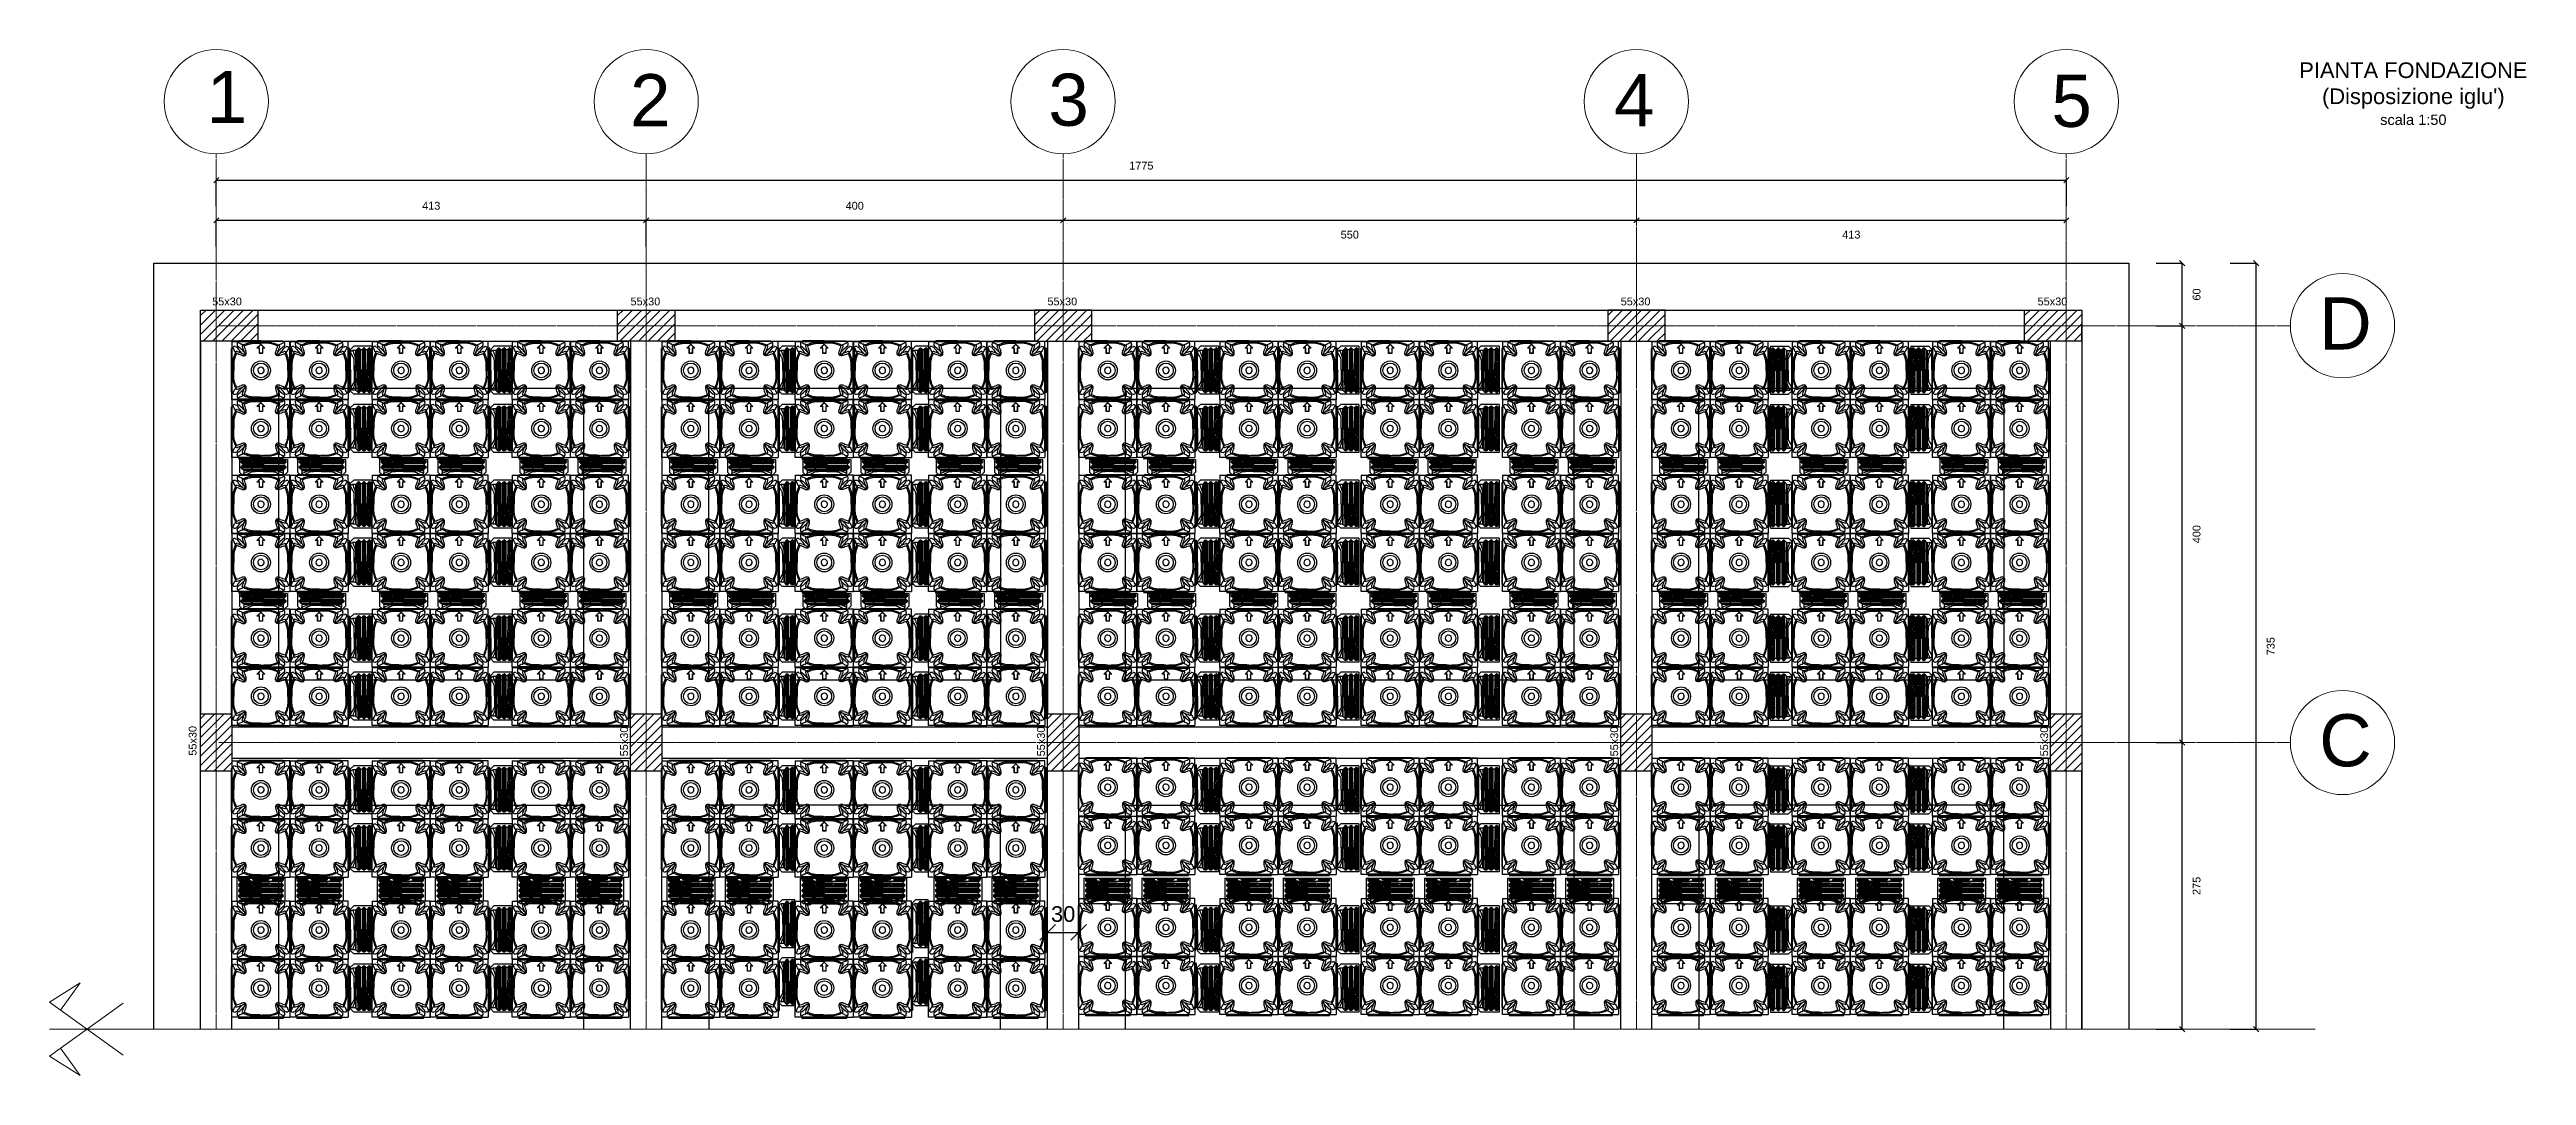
# Model space of a CAD drawing. Header units: millimetres. Extents: x -455371 to 117772, y -78417 to 116564.
# Drawn here: x -39839 to -16075, y 52378 to 62222 of the extents above; entities that cross this region are included whole.
import ezdxf

# ---------------------------------------------------------------- set-up
doc = ezdxf.new("R2010")
doc.units = ezdxf.units.MM
doc.linetypes.add('TRATTOPUNTO', pattern=[25.4, 12.7, -6.35, 0, -6.35])
doc.layers.get('0').update_dxf_attribs({"color": 255})
for name, color, linetype in [('BETON-STOP', 141, 'Continuous'), ('Contorno-Cupolex', 3, 'Continuous'), ('RETINI', 253, 'Continuous')]:
    doc.layers.add(name, color=color, linetype=linetype)
for name, color, linetype, lineweight in [('Cls', 7, 'Continuous', 25), ('fili fissi', 210, 'Continuous', 18), ('fili fissi tratteggiati', 210, 'TRATTOPUNTO', 18), ('quote', 5, 'Continuous', 15), ('Scritte', 7, 'Continuous', 15)]:
    doc.layers.add(name, color=color, linetype=linetype, lineweight=lineweight)
doc.styles.get("Standard").update_dxf_attribs({"font": 'arial.ttf'})
doc.dimstyles.new('scala1 a 100', dxfattribs={"dimtxt": 150, "dimasz": 150, "dimexe": 0.18, "dimexo": 250, "dimgap": 100, "dimtad": 2, "dimdec": 0, "dimlfac": 0.1, "dimzin": 0, "dimdsep": 46, "dimtxsty": 'Standard', "dimblk": 'OBLIQUE', "dimcen": -100, "dimadec": 0, "dimazin": 0, "dimtfac": 1, "dimtdec": 0, "dimtofl": 0, "dimtmove": 0, "dimatfit": 3, "dimfxl": 250, "dimfxlon": 1, "dimtolj": 1, "dimtzin": 0, "dimarcsym": 0})
doc.dimstyles.new('scala1 a 50', dxfattribs={"dimtxt": 75, "dimasz": 50, "dimexe": 0.18, "dimexo": 250, "dimgap": 100, "dimtad": 2, "dimdec": 0, "dimlfac": 0.1, "dimzin": 0, "dimdsep": 46, "dimtxsty": 'Standard', "dimblk": 'OBLIQUE', "dimcen": -100, "dimadec": 0, "dimazin": 0, "dimtfac": 1, "dimtdec": 0, "dimtofl": 0, "dimtmove": 0, "dimatfit": 3, "dimfxl": 250, "dimfxlon": 1, "dimtolj": 1, "dimtzin": 0, "dimarcsym": 0})

msp = doc.modelspace()

# ---------------------------------------------------------------- texts
at = {"layer": 'Scritte', "attachment_point": 1}
for s, width, insert, char_height in [("\\pxqc;{\\H0.6x;PIANTA FONDAZIONE (Disposizione iglu')\\P\\H0.66667x;scala 1:50}", 2295.513, (-18307.5, 62099.1), 250), ('1', 937.472, (-38332.3, 62016.9), 500), ('2', 937.472, (-34269.6, 61986.2), 500), ('3', 937.472, (-30256.2, 61990.8), 500), ('4', 937.472, (-24827.7, 61986.2), 500), ('5', 937.472, (-20632.9, 61979.9), 500), ('55x30', 250.218, (-38278.9, 59842.4), 75), ('55x30', 250.218, (-34264.9, 59842.4), 75), ('55x30', 250.218, (-30264.9, 59842.4), 75), ('55x30', 250.218, (-24764.9, 59842.4), 75), ('55x30', 250.218, (-20764.9, 59842.4), 75), ('D', 937.472, (-18063.4, 59844), 500), ('C', 937.472, (-18063.4, 55844), 500)]:
    msp.add_mtext_dynamic_manual_height_columns(s, width=width, gutter_width=12.5, heights=[0], dxfattribs=dict(at, insert=insert, char_height=char_height))
at = {"layer": 'Scritte', "char_height": 75, "attachment_point": 1, "rotation": 90}
for s, insert in [('\\pxt1;55x30', (-38503.7, 55446.2)), ('55x30', (-34364.3, 55440.1)), ('55x30', (-30364.3, 55440.1)), ('55x30', (-24864.3, 55440.1)), ('55x30', (-20739.3, 55440.1))]:
    msp.add_mtext_dynamic_manual_height_columns(s, width=250.218, gutter_width=12.5, heights=[0], dxfattribs=dict(at, insert=insert))

# ---------------------------------------------------------------- blocks, each defined once
blk = doc.blocks.new('_Oblique')
at = {"color": 0, "linetype": 'ByBlock', "lineweight": -2}
blk.add_line((-0.5, -0.5), (0.5, 0.5), dxfattribs=at)
blk = doc.blocks.new('*D2223')
at = {"layer": 'Defpoints', "color": 0, "transparency": 16777216}
for p in [(-20489, 55572), (-19377, 55572), (-20339, 52822)]:
    blk.add_point(p, dxfattribs=at)
at = {"layer": 'quote', "color": 0, "lineweight": -2, "transparency": 16777216}
for p, q in [((-19627, 55572), (-19377, 55572)), ((-19377, 52822), (-19377, 55572)), ((-19627, 52822), (-19377, 52822))]:
    blk.add_line(p, q, dxfattribs=at)
at = {"layer": 'quote', "color": 0, "lineweight": -2, "transparency": 16777216, "xscale": 50, "yscale": 50, "zscale": 50}
for p, rotation in [((-19377, 55572), 90), ((-19377, 52822), 270)]:
    blk.add_blockref('_Oblique', p, dxfattribs=dict(at, rotation=rotation))
at = {"layer": 'quote', "color": 0, "transparency": 16777216, "insert": (-19239, 54197), "char_height": 75, "attachment_point": 5, "rotation": 90}
blk.add_mtext('\\A1;275', dxfattribs=at)
blk = doc.blocks.new('*D2224')
at = {"layer": 'Defpoints', "color": 0, "transparency": 16777216}
for p in [(-20489, 59572), (-19377, 59572), (-20489, 55572)]:
    blk.add_point(p, dxfattribs=at)
at = {"layer": 'quote', "color": 0, "lineweight": -2, "transparency": 16777216}
for p, q in [((-19627, 59572), (-19377, 59572)), ((-19377, 55572), (-19377, 59572)), ((-19627, 55572), (-19377, 55572))]:
    blk.add_line(p, q, dxfattribs=at)
at = {"layer": 'quote', "color": 0, "lineweight": -2, "transparency": 16777216, "xscale": 50, "yscale": 50, "zscale": 50}
for p, rotation in [((-19377, 59572), 90), ((-19377, 55572), 270)]:
    blk.add_blockref('_Oblique', p, dxfattribs=dict(at, rotation=rotation))
at = {"layer": 'quote', "color": 0, "transparency": 16777216, "insert": (-19239, 57572), "char_height": 75, "attachment_point": 5, "rotation": 90}
blk.add_mtext('\\A1;400', dxfattribs=at)
blk = doc.blocks.new('*D2225')
at = {"layer": 'Defpoints', "color": 0, "transparency": 16777216}
for p in [(-19889, 60172), (-19377, 60172), (-20489, 59572)]:
    blk.add_point(p, dxfattribs=at)
at = {"layer": 'quote', "color": 0, "lineweight": -2, "transparency": 16777216}
for p, q in [((-19627, 60172), (-19377, 60172)), ((-19377, 59572), (-19377, 60172)), ((-19627, 59572), (-19377, 59572))]:
    blk.add_line(p, q, dxfattribs=at)
at = {"layer": 'quote', "color": 0, "lineweight": -2, "transparency": 16777216, "xscale": 50, "yscale": 50, "zscale": 50}
for p, rotation in [((-19377, 60172), 90), ((-19377, 59572), 270)]:
    blk.add_blockref('_Oblique', p, dxfattribs=dict(at, rotation=rotation))
at = {"layer": 'quote', "color": 0, "transparency": 16777216, "insert": (-19239, 59872), "char_height": 75, "attachment_point": 5, "rotation": 90}
blk.add_mtext('\\A1;60', dxfattribs=at)
blk = doc.blocks.new('*D2221')
at = {"layer": 'Defpoints', "color": 0, "transparency": 16777216}
for p in [(-19889, 60172), (-18667, 60172), (-19377, 52822)]:
    blk.add_point(p, dxfattribs=at)
at = {"layer": 'quote', "color": 0, "lineweight": -2, "transparency": 16777216}
for p, q in [((-18917, 60172), (-18667, 60172)), ((-18667, 52822), (-18667, 60172)), ((-18917, 52822), (-18667, 52822))]:
    blk.add_line(p, q, dxfattribs=at)
at = {"layer": 'quote', "color": 0, "lineweight": -2, "transparency": 16777216, "xscale": 50, "yscale": 50, "zscale": 50}
for p, rotation in [((-18667, 60172), 90), ((-18667, 52822), 270)]:
    blk.add_blockref('_Oblique', p, dxfattribs=dict(at, rotation=rotation))
at = {"layer": 'quote', "color": 0, "transparency": 16777216, "insert": (-18528, 56497), "char_height": 75, "attachment_point": 5, "rotation": 90}
blk.add_mtext('\\A1;735', dxfattribs=at)
blk = doc.blocks.new('*D2222')
at = {"layer": 'Defpoints', "color": 0, "transparency": 16777216}
for p in [(-29964, 53750), (-30264, 53601), (-29964, 53601)]:
    blk.add_point(p, dxfattribs=at)
at = {"layer": 'quote', "color": 0, "lineweight": -2, "transparency": 16777216}
for p, q in [((-30264, 53750), (-30264, 53750)), ((-30264, 53750), (-29964, 53750)), ((-29964, 53750), (-29964, 53750))]:
    blk.add_line(p, q, dxfattribs=at)
at = {"layer": 'quote', "color": 0, "lineweight": -2, "transparency": 16777216, "xscale": 150, "yscale": 150, "zscale": 150, "rotation": 180}
blk.add_blockref('_Oblique', (-30264, 53750), dxfattribs=at)
at = {"layer": 'quote', "color": 0, "lineweight": -2, "transparency": 16777216, "xscale": 150, "yscale": 150, "zscale": 150}
blk.add_blockref('_Oblique', (-29964, 53750), dxfattribs=at)
at = {"layer": 'quote', "color": 0, "transparency": 16777216, "insert": (-30114, 53926), "char_height": 150, "attachment_point": 5}
blk.add_mtext('\\A1;30', dxfattribs=at)
blk = doc.blocks.new('Cupolex H50')
at = {"layer": 'Contorno-Cupolex', "linetype": 'Continuous'}
for p, q in [((19692.9, 10192.5), (19692.9, 10213.3)), ((19693.1, 10213.1), (19693, 10213.3)), ((19693.2, 10213.1), (19693.1, 10213.1)), ((19693.2, 10220.3), (19700.4, 10220.3)), ((19693.2, 10220.3), (19693.2, 10213.1)), ((19694.1, 10214.5), (19693.2, 10213.1)), ((19693.2, 10213.1), (19693.2, 10213.1)), ((19693.2, 10213.1), (19693.2, 10213.1)), ((19696.8, 10215.2), (19697.9, 10214.9)), ((19698.3, 10216.8), (19698.7, 10215.6)), ((19699, 10219.5), (19700.4, 10220.3)), ((19721, 10220.7), (19700.2, 10220.7)), ((19700.5, 10220.4), (19700.2, 10220.6)), ((19700.4, 10220.3), (19700.5, 10220.3)), ((19700.5, 10220.3), (19700.5, 10220.4)), ((19700.5, 10220.3), (19700.5, 10220.3)), ((19706, 10207.6), (19705.9, 10207.5)), ((19717.2, 10213.7), (19721, 10217.5)), ((19719.5, 10213.7), (19717.2, 10213.7)), ((19717.2, 10213.7), (19717.2, 10213.7)), ((19719.5, 10213.7), (19717.2, 10213.7)), ((19717.6, 10213.9), (19721, 10217.3)), ((19717.6, 10213.9), (19721, 10217.3)), ((19719.7, 10213.9), (19717.6, 10213.9)), ((19719.5, 10208.7), (19719.5, 10213.7)), ((19719.5, 10208.7), (19719.5, 10208.7)), ((19721, 10208.7), (19719.5, 10208.7)), ((19721, 10208.7), (19719.5, 10208.7)), ((19719.7, 10208.9), (19719.7, 10213.9)), ((19719.7, 10213.9), (19719.7, 10213.9)), ((19719.7, 10208.9), (19719.7, 10213.9)), ((19721, 10208.9), (19719.7, 10208.9)), ((19721, 10220.7), (19741.8, 10220.7)), ((19721, 10220.6), (19721, 10220.7)), ((19721, 10220.4), (19721, 10220.6)), ((19721, 10220.3), (19721, 10220.4)), ((19721, 10219.3), (19721, 10220.3)), ((19721, 10218.5), (19721, 10219.3)), ((19721, 10217.5), (19724.8, 10213.7)), ((19721, 10217.3), (19721, 10217.3)), ((19721, 10217.3), (19724.4, 10213.9)), ((19721, 10217.3), (19724.4, 10213.9)), ((19722.4, 10208.9), (19721, 10208.9)), ((19721, 10208.7), (19721, 10208.7)), ((19722.5, 10208.7), (19721, 10208.7)), ((19722.5, 10208.7), (19721, 10208.7)), ((19722.4, 10213.9), (19722.4, 10213.9)), ((19722.4, 10213.9), (19722.4, 10208.9)), ((19724.4, 10213.9), (19722.4, 10213.9)), ((19722.4, 10213.9), (19722.4, 10208.9)), ((19722.5, 10213.7), (19722.5, 10208.7)), ((19724.8, 10213.7), (19722.5, 10213.7)), ((19724.8, 10213.7), (19722.5, 10213.7)), ((19722.5, 10208.7), (19722.5, 10208.7)), ((19724.8, 10213.7), (19724.8, 10213.7)), ((19736, 10207.6), (19736.1, 10207.5)), ((19741.5, 10220.4), (19741.8, 10220.6)), ((19741.5, 10220.3), (19741.5, 10220.4)), ((19741.6, 10220.3), (19741.5, 10220.3)), ((19748.8, 10220.3), (19741.6, 10220.3)), ((19743, 10219.5), (19741.6, 10220.3)), ((19741.6, 10220.3), (19741.6, 10220.3)), ((19743.7, 10216.8), (19743.3, 10215.6)), ((19744.1, 10214.9), (19745.3, 10215.2)), ((19747.7, 10214.4), (19748.8, 10212.7)), ((19748.8, 10212.6), (19748.8, 10220.3)), ((19748.8, 10212.6), (19748.8, 10212.6)), ((19748.9, 10212.6), (19749.7, 10213.9)), ((19749.9, 10213.9), (19749.9, 10192.5)), ((19693, 10192.5), (19692.9, 10192.5)), ((19692.9, 10192.5), (19692.9, 10171.7)), ((19693.1, 10192.5), (19693, 10192.5)), ((19693.2, 10192.5), (19693.1, 10192.5)), ((19694.2, 10192.5), (19693.2, 10192.5)), ((19695, 10192.5), (19694.2, 10192.5)), ((19705.9, 10177.5), (19706, 10177.5)), ((19736, 10177.5), (19736.1, 10177.5)), ((19747.5, 10192.5), (19746.7, 10192.5)), ((19747.5, 10192.5), (19748.8, 10192.5)), ((19748.9, 10192.5), (19748.8, 10192.5)), ((19748.9, 10192.5), (19749.7, 10192.5)), ((19749.7, 10192.5), (19749.9, 10192.5)), ((19749.9, 10192.5), (19749.9, 10171.2)), ((19693.1, 10172), (19693, 10171.7)), ((19693.2, 10172), (19693.1, 10172)), ((19694.1, 10170.6), (19693.2, 10172)), ((19693.2, 10164.7), (19693.2, 10172)), ((19693.2, 10172), (19693.2, 10172)), ((19693.2, 10172), (19693.2, 10172)), ((19700.9, 10164.7), (19693.2, 10164.7)), ((19696.8, 10169.8), (19697.9, 10170.2)), ((19698.7, 10169.4), (19698.3, 10168.3)), ((19699.1, 10165.8), (19700.9, 10164.8)), ((19700.9, 10164.6), (19699.6, 10163.8)), ((19721, 10163.6), (19699.7, 10163.6)), ((19700.9, 10164.7), (19700.9, 10164.7)), ((19721, 10166), (19721, 10166.8)), ((19721, 10166), (19721, 10164.8)), ((19721, 10164.6), (19721, 10164.8)), ((19721, 10164.6), (19721, 10163.8)), ((19721, 10163.8), (19721, 10163.6)), ((19742.4, 10163.6), (19721, 10163.6)), ((19742.9, 10165.8), (19741.1, 10164.8)), ((19741.1, 10164.7), (19748.8, 10164.7)), ((19741.1, 10164.7), (19741.1, 10164.7)), ((19741.1, 10164.6), (19742.4, 10163.8)), ((19743.3, 10169.4), (19743.7, 10168.3)), ((19744.1, 10170.2), (19745.3, 10169.8)), ((19747.7, 10170.6), (19748.8, 10172.4)), ((19748.8, 10172.5), (19748.8, 10172.5)), ((19748.8, 10172.5), (19748.8, 10164.7)), ((19748.9, 10172.4), (19749.7, 10171.1))]:
    blk.add_line(p, q, dxfattribs=at)
for radius in [9.07, 7.04]:
    blk.add_circle((19721, 10192.5), radius, dxfattribs=at)
for centre, radius, start, end in [((19692.9, 10213.3), 0.0499, 30.9627, 180.7224), ((19695.8, 10213.5), 1.99, 76.0465, 149.0112), ((19677.8, 10204.2), 19.3, 20.4679, 32.3618), ((19695.9, 10213.5), 1.97, 64.6949, 80.3702), ((19671.6, 10128.3), 84.5, 68.6358, 72.0751), ((19698.1, 10215.4), 0.601, 251.8666, 18.1334), ((19722.7, 10231.1), 29.6, 213.3171, 224.7243), ((19700.1, 10217.8), 1.99, 120.9888, 193.9535), ((19700.1, 10217.6), 1.97, 189.6297, 205.3053), ((19676.3, 10143.9), 70.1, 67.5157, 71.832), ((19682.4, 10190.9), 29.6, 45.272, 56.6866), ((19709.5, 10236), 19.5, 237.7108, 249.4596), ((19700.2, 10220.6), 0.0499, 89.2776, 239.0373), ((19790.7, 10295.2), 123.1, 223.6254, 224.6507), ((19769.6, 10237.2), 70.1, 198.168, 202.4843), ((19633.3, 10138.3), 101.5, 45.2403, 46.4836), ((19785.2, 10241.9), 84.5, 197.9249, 201.3642), ((19647.5, 10148.5), 83, 45.3725, 45.5509), ((19765, 10266.1), 83, 224.4491, 224.6275), ((19656.8, 10241.9), 84.5, 338.6358, 342.0751), ((19677, 10266.1), 83, 315.3725, 315.5509), ((19794.5, 10148.5), 83, 134.4491, 134.6275), ((19672.4, 10237.2), 70.1, 337.5157, 341.832), ((19823.7, 10122.8), 123.1, 133.6254, 134.6507), ((19759.6, 10190.9), 29.6, 123.3171, 134.7243), ((19764.9, 10146), 67.9, 108.3064, 112.5278), ((19652, 10294.5), 122.1, 315.3451, 316.3788), ((19732.7, 10235.8), 19.3, 290.4679, 302.3618), ((19769.4, 10131), 81.6, 108.0372, 111.3991), ((19719.3, 10231.2), 29.7, 315.2861, 326.6725), ((19741.8, 10220.6), 0.0499, 300.9627, 90.7224), ((19742, 10217.8), 1.99, 346.0465, 59.0112), ((19743.9, 10215.4), 0.601, 161.8666, 288.1334), ((19743.1, 10217.3), 0.78, 322.3447, 2.7204), ((19745.8, 10214.3), 1.03, 88.098, 118.852), ((19746, 10213.4), 1.99, 30.9871, 96.0571), ((19764, 10204.1), 19.2, 147.544, 159.4332), ((19748.9, 10212.7), 0.1, 210.9328, 239.6717), ((19748.9, 10212.7), 0.0994, 239.7705, 329.2578), ((19749.8, 10213.9), 0.0998, 359.2777, 149.0372), ((19671.6, 10256.8), 84.5, 287.9249, 291.3642), ((19676.3, 10241.1), 70.1, 288.168, 292.4843), ((19775.2, 10104.9), 101.5, 135.2403, 136.4836), ((19647.5, 10236.5), 83, 314.4491, 314.6275), ((19765, 10119), 83, 135.3725, 135.5509), ((19721, 10192.5), 3.03, 161.25, 251.25), ((19721, 10192.5), 3.03, 131.25, 161.25), ((19721, 10192.5), 3.03, 41.25, 131.25), ((19721, 10192.5), 3.03, 251.25, 281.25), ((19721, 10192.5), 3.03, 281.25, 11.25), ((19721, 10192.5), 3.03, 11.25, 41.25), ((19677, 10119), 83, 44.4491, 44.6275), ((19794.5, 10236.5), 83, 225.3725, 225.5509), ((19666.8, 10104.9), 101.5, 43.5164, 44.7597), ((19764.9, 10239.1), 67.9, 247.4722, 251.6936), ((19769.4, 10254.1), 81.6, 248.6009, 251.9628), ((19692.9, 10171.7), 0.0499, 179.2776, 329.0373), ((19677.6, 10181), 19.5, 327.7108, 339.4596), ((19695.8, 10171.6), 1.99, 210.9888, 283.9535), ((19695.9, 10171.6), 1.97, 279.6297, 295.3053), ((19722.6, 10153.9), 29.6, 135.272, 146.6866), ((19698.1, 10169.6), 0.601, 341.8666, 108.1334), ((19700.3, 10167.3), 2.24, 154.7363, 166.9636), ((19698.1, 10167.8), 0.1, 353.9944, 45.0507), ((19700.1, 10167.5), 1.99, 173.9429, 239.0129), ((19682.4, 10194.2), 29.6, 303.3134, 314.728), ((19709.6, 10149.4), 19.5, 110.643, 122.3798), ((19699.7, 10163.7), 0.0998, 120.9627, 270.7224), ((19700.8, 10164.7), 0.1, 30.3283, 59.0672), ((19700.8, 10164.7), 0.0994, 300.7422, 30.2295), ((19767.5, 10148.7), 67.9, 157.4722, 161.6936), ((19633.3, 10246.8), 101.5, 313.5164, 314.7597), ((19782.5, 10144.1), 81.6, 158.6009, 161.9628), ((19659.5, 10144.1), 81.6, 18.0372, 21.3991), ((19674.5, 10148.7), 67.9, 18.3064, 22.5278), ((19823, 10261.5), 122.1, 225.3451, 226.3788), ((19759.6, 10194.2), 29.7, 225.2861, 236.6725), ((19732.6, 10149.6), 19.2, 57.544, 69.4332), ((19719.4, 10153.9), 29.6, 33.3134, 44.728), ((19741.2, 10164.7), 0.1, 120.9328, 149.6717), ((19741.2, 10164.7), 0.0994, 149.7705, 239.2578), ((19742.4, 10163.7), 0.0998, 269.2777, 59.0372), ((19741.9, 10167.5), 1.99, 300.9871, 6.0571), ((19743.9, 10169.6), 0.601, 71.8666, 198.1334), ((19742.8, 10167.8), 1.03, 358.098, 28.852), ((19745.8, 10170.7), 1.03, 241.1482, 271.9019), ((19746, 10171.7), 1.99, 263.9429, 329.0129), ((19764.2, 10181.1), 19.5, 200.643, 212.3798), ((19748.9, 10172.4), 0.1, 120.3283, 149.0672), ((19748.9, 10172.4), 0.0994, 30.7422, 120.2295), ((19749.8, 10171.2), 0.0998, 210.9627, 0.7224)]:
    blk.add_arc(centre, radius, start, end, dxfattribs=at)
for points, knots in [([(19693, 10213.3), (19693, 10211.8), (19693, 10210.3), (19693, 10208.4), (19693, 10208), (19693, 10207.4), (19693, 10207.2), (19693, 10207), (19693, 10207), (19693, 10206.9), (19693, 10206.9), (19693, 10206.8), (19693, 10206.8), (19693, 10206.5), (19693, 10206.2), (19693, 10205.8), (19693, 10205.6), (19693, 10205.2), (19693, 10205), (19693, 10204.4), (19693, 10203.9), (19693, 10203.1), (19693, 10202.8), (19693, 10202.3), (19693, 10202), (19693, 10201.4), (19693, 10201.1), (19693, 10200.5), (19693, 10200.2), (19693, 10199.8), (19693, 10199.6), (19693, 10199.4), (19693, 10199.4), (19693, 10199.4)], [0, 0, 0, 0, 0.5, 0.5, 0.625, 0.625, 0.6875, 0.6875, 0.6953125, 0.6953125, 0.703125, 0.703125, 0.71875, 0.71875, 0.75, 0.75, 0.765625, 0.765625, 0.78125, 0.78125, 0.8125, 0.8125, 0.828125, 0.828125, 0.84375, 0.84375, 0.859375, 0.859375, 0.875, 0.875, 0.8828125, 0.8828125, 0.8839302, 0.8839302, 0.8839302, 0.8839302]), ([(19693.1, 10192.5), (19693.1, 10193.8), (19693.1, 10195.1), (19693.1, 10197), (19693.1, 10197.7), (19693.1, 10198.5), (19693.1, 10198.6), (19693.1, 10198.9), (19693.1, 10199.1), (19693.1, 10199.4), (19693.1, 10199.5), (19693.1, 10199.8), (19693.1, 10199.9), (19693.1, 10200.5), (19693.1, 10201), (19693.1, 10202), (19693.1, 10202.4), (19693.1, 10203.8), (19693.1, 10204.5), (19693.1, 10205.5), (19693.1, 10205.7), (19693.1, 10206.2), (19693.1, 10206.4), (19693.1, 10206.5), (19693.1, 10206.5), (19693.1, 10206.6), (19693.1, 10206.6), (19693.1, 10206.6), (19693.1, 10206.6), (19693.1, 10206.7), (19693.1, 10206.7), (19693.1, 10206.9), (19693.1, 10207), (19693.1, 10207.5), (19693.1, 10207.9), (19693.1, 10209.9), (19693.1, 10211.5), (19693.1, 10213.1)], [0, 0, 0, 0, 0.0625, 0.0625, 0.09375, 0.09375, 0.101562, 0.101562, 0.109375, 0.109375, 0.117187, 0.117187, 0.125, 0.125, 0.15625, 0.15625, 0.1875, 0.1875, 0.25, 0.25, 0.28125, 0.28125, 0.3125, 0.3125, 0.320312, 0.320312, 0.324219, 0.324219, 0.328125, 0.328125, 0.34375, 0.34375, 0.375, 0.375, 0.5, 0.5, 1, 1, 1, 1]), ([(19693.2, 10213.1), (19693.2, 10211.5), (19693.2, 10209.9), (19693.2, 10207.9), (19693.2, 10207.5), (19693.2, 10207), (19693.2, 10206.9), (19693.2, 10206.7), (19693.2, 10206.7), (19693.2, 10206.6), (19693.2, 10206.6), (19693.2, 10206.6), (19693.2, 10206.6), (19693.2, 10206.5), (19693.2, 10206.5), (19693.2, 10206.4), (19693.2, 10206.2), (19693.2, 10205.7), (19693.2, 10205.5), (19693.2, 10204.5), (19693.2, 10203.8), (19693.2, 10202.4), (19693.2, 10202), (19693.2, 10201), (19693.2, 10200.5), (19693.2, 10199.9), (19693.2, 10199.8), (19693.2, 10199.5), (19693.2, 10199.4), (19693.2, 10199.1), (19693.2, 10198.9), (19693.2, 10198.6), (19693.2, 10198.5), (19693.2, 10197.7), (19693.2, 10197), (19693.2, 10195.1), (19693.2, 10193.8), (19693.2, 10192.5)], [0, 0, 0, 0, 0.5, 0.5, 0.625, 0.625, 0.65625, 0.65625, 0.671875, 0.671875, 0.675781, 0.675781, 0.679688, 0.679688, 0.6875, 0.6875, 0.71875, 0.71875, 0.75, 0.75, 0.8125, 0.8125, 0.84375, 0.84375, 0.875, 0.875, 0.882813, 0.882813, 0.890625, 0.890625, 0.898438, 0.898438, 0.90625, 0.90625, 0.9375, 0.9375, 1, 1, 1, 1]), ([(19694.2, 10192.5), (19694.2, 10193), (19694.2, 10193.9), (19694.2, 10195.3), (19694.2, 10196.6), (19694.2, 10197.8), (19694.1, 10198.6), (19694.1, 10199.1), (19694.1, 10199.5), (19694.1, 10200.1), (19694.2, 10201), (19694.3, 10202.1), (19694.6, 10203.5), (19695, 10204.9), (19695.4, 10206.2), (19695.8, 10207.2), (19696.2, 10208.2), (19696.5, 10208.8), (19696.6, 10209.2)], [0, 0, 0, 0, 0.081858, 0.164277, 0.247255, 0.309067, 0.370865, 0.386322, 0.40194, 0.433686, 0.497156, 0.560794, 0.624159, 0.750052, 0.811351, 0.87539, 0.93616, 1, 1, 1, 1]), ([(19697.6, 10208.7), (19697.5, 10208.5), (19697.3, 10208.1), (19697.1, 10207.5), (19696.8, 10206.7), (19696.4, 10205.9), (19696.1, 10205), (19695.9, 10204.4), (19695.7, 10203.7), (19695.5, 10202.9), (19695.3, 10201.9), (19695.1, 10200.9), (19695.1, 10200.1), (19695, 10199.5), (19695, 10199.3), (19695, 10199.1), (19695, 10198.6), (19695, 10197.8), (19695, 10196.4), (19695, 10195), (19695, 10193.6), (19695, 10192.9), (19695, 10192.5)], [0, 0, 0, 0, 0.039685, 0.081401, 0.12514, 0.187502, 0.249718, 0.280702, 0.311603, 0.373204, 0.434675, 0.49602, 0.557011, 0.587479, 0.595205, 0.603053, 0.61891, 0.682454, 0.745963, 0.872985, 0.936476, 1, 1, 1, 1]), ([(19696.7, 10209.9), (19696.7, 10209.9), (19696.7, 10209.9), (19696.7, 10210), (19696.6, 10210), (19696.6, 10210), (19696.6, 10210.1), (19696.6, 10210.1), (19696.5, 10210.2), (19696.4, 10210.3), (19696.4, 10210.3), (19696.3, 10210.4), (19696.2, 10210.4), (19696.2, 10210.5), (19696.2, 10210.5), (19696.1, 10210.6), (19696.1, 10210.6), (19696, 10210.7), (19696, 10210.7), (19695.9, 10210.8), (19695.9, 10210.8), (19695.9, 10210.9), (19695.8, 10210.9), (19695.8, 10210.9), (19695.8, 10210.9), (19695.8, 10210.9)], [0, 0, 0, 0, 0.020834, 0.041499, 0.061995, 0.082327, 0.102494, 0.1225, 0.183394, 0.244692, 0.305517, 0.365952, 0.407549, 0.429262, 0.459619, 0.493771, 0.556586, 0.619732, 0.683579, 0.744962, 0.871925, 0.935861, 0.967747, 0.983808, 1, 1, 1, 1]), ([(19696.6, 10209.2), (19696.6, 10209.2), (19696.6, 10209.2), (19696.6, 10209.2), (19696.6, 10209.2), (19696.7, 10209.3), (19696.7, 10209.3), (19696.7, 10209.3), (19696.7, 10209.4), (19696.7, 10209.5), (19696.8, 10209.6), (19696.8, 10209.7), (19696.8, 10209.8), (19696.7, 10209.8), (19696.7, 10209.8), (19696.7, 10209.9), (19696.7, 10209.9), (19696.7, 10209.9)], [0, 0, 0, 0, 0.025114, 0.050251, 0.075451, 0.100753, 0.126198, 0.189041, 0.252473, 0.377155, 0.504216, 0.628011, 0.754462, 0.81453, 0.875317, 0.937064, 1, 1, 1, 1]), ([(19700.2, 10220.6), (19701.7, 10220.6), (19703.3, 10220.6), (19705.2, 10220.6), (19705.6, 10220.6), (19706.1, 10220.6), (19706.3, 10220.6), (19706.5, 10220.6), (19706.6, 10220.6), (19706.6, 10220.6), (19706.6, 10220.6), (19706.7, 10220.6), (19706.8, 10220.6), (19707.1, 10220.6), (19707.3, 10220.6), (19707.8, 10220.6), (19708, 10220.6), (19708.3, 10220.6), (19708.5, 10220.6), (19709.2, 10220.6), (19709.7, 10220.6), (19710.4, 10220.6), (19710.7, 10220.6), (19711.3, 10220.6), (19711.5, 10220.6), (19712.1, 10220.6), (19712.4, 10220.6), (19713, 10220.6), (19713.3, 10220.6), (19713.8, 10220.6), (19713.9, 10220.6), (19714.1, 10220.6), (19714.2, 10220.6), (19714.2, 10220.6)], [0, 0, 0, 0, 0.5, 0.5, 0.625, 0.625, 0.6875, 0.6875, 0.6953125, 0.6953125, 0.703125, 0.703125, 0.71875, 0.71875, 0.75, 0.75, 0.765625, 0.765625, 0.78125, 0.78125, 0.8125, 0.8125, 0.828125, 0.828125, 0.84375, 0.84375, 0.859375, 0.859375, 0.875, 0.875, 0.8828125, 0.8828125, 0.8844651, 0.8844651, 0.8844651, 0.8844651]), ([(19721, 10220.4), (19720.4, 10220.4), (19719.7, 10220.4), (19718.4, 10220.4), (19717.8, 10220.4), (19716.5, 10220.4), (19715.8, 10220.4), (19714.9, 10220.4), (19714.6, 10220.4), (19713.9, 10220.4), (19713.6, 10220.4), (19713, 10220.4), (19712.6, 10220.4), (19712, 10220.4), (19711.7, 10220.4), (19711.1, 10220.4), (19710.8, 10220.4), (19710.3, 10220.4), (19710, 10220.4), (19709.3, 10220.4), (19708.8, 10220.4), (19708.2, 10220.4), (19708, 10220.4), (19707.7, 10220.4), (19707.5, 10220.4), (19707.2, 10220.4), (19707, 10220.4), (19706.8, 10220.4), (19706.7, 10220.4), (19706.5, 10220.4), (19706.4, 10220.4), (19706.2, 10220.4), (19706.1, 10220.4), (19705.8, 10220.4), (19705.6, 10220.4), (19705.2, 10220.4), (19705, 10220.4), (19704.4, 10220.4), (19704, 10220.4), (19703.2, 10220.4), (19702.8, 10220.4), (19701.7, 10220.4), (19701.1, 10220.4), (19700.5, 10220.4)], [0, 0, 0, 0, 0.032927, 0.032927, 0.065853, 0.065853, 0.09878, 0.09878, 0.115243, 0.115243, 0.131706, 0.131706, 0.14817, 0.14817, 0.164633, 0.164633, 0.181096, 0.181096, 0.197559, 0.197559, 0.230486, 0.230486, 0.246949, 0.246949, 0.263413, 0.263413, 0.296339, 0.296339, 0.329266, 0.329266, 0.362192, 0.362192, 0.395119, 0.395119, 0.460972, 0.460972, 0.526825, 0.526825, 0.658531, 0.658531, 0.790238, 0.790238, 1, 1, 1, 1]), ([(19700.5, 10220.3), (19701.1, 10220.3), (19701.7, 10220.3), (19702.8, 10220.3), (19703.2, 10220.3), (19704, 10220.3), (19704.4, 10220.3), (19705, 10220.3), (19705.2, 10220.3), (19705.6, 10220.3), (19705.8, 10220.3), (19706.1, 10220.3), (19706.2, 10220.3), (19706.4, 10220.3), (19706.5, 10220.3), (19706.7, 10220.3), (19706.8, 10220.3), (19707, 10220.3), (19707.2, 10220.3), (19707.5, 10220.3), (19707.7, 10220.3), (19708, 10220.3), (19708.2, 10220.3), (19708.8, 10220.3), (19709.3, 10220.3), (19710, 10220.3), (19710.3, 10220.3), (19710.8, 10220.3), (19711.1, 10220.3), (19711.7, 10220.3), (19712, 10220.3), (19712.6, 10220.3), (19713, 10220.3), (19713.6, 10220.3), (19713.9, 10220.3), (19714.6, 10220.3), (19714.9, 10220.3), (19715.8, 10220.3), (19716.5, 10220.3), (19717.8, 10220.3), (19718.4, 10220.3), (19719.7, 10220.3), (19720.4, 10220.3), (19721, 10220.3)], [0, 0, 0, 0, 0.209762, 0.209762, 0.341469, 0.341469, 0.473175, 0.473175, 0.539028, 0.539028, 0.604881, 0.604881, 0.637808, 0.637808, 0.670734, 0.670734, 0.703661, 0.703661, 0.736587, 0.736587, 0.753051, 0.753051, 0.769514, 0.769514, 0.802441, 0.802441, 0.818904, 0.818904, 0.835367, 0.835367, 0.85183, 0.85183, 0.868294, 0.868294, 0.884757, 0.884757, 0.90122, 0.90122, 0.934147, 0.934147, 0.967073, 0.967073, 1, 1, 1, 1]), ([(19702.4, 10207), (19702.7, 10206.9), (19703, 10206.8), (19703.7, 10206.7), (19704.1, 10206.6), (19704.6, 10206.6), (19704.8, 10206.6), (19705.1, 10206.6), (19705.3, 10206.7), (19705.8, 10206.8), (19706.1, 10206.9), (19706.5, 10207.3), (19706.6, 10207.5), (19706.7, 10207.8), (19706.8, 10207.9), (19706.9, 10208.3), (19706.9, 10208.4), (19706.9, 10208.8), (19707, 10209), (19706.9, 10209.5), (19706.9, 10209.8), (19706.7, 10210.5), (19706.6, 10210.8), (19706.5, 10211.2)], [0, 0, 0, 0, 0.125, 0.125, 0.25, 0.25, 0.3125, 0.3125, 0.375, 0.375, 0.5, 0.5, 0.5625, 0.5625, 0.625, 0.625, 0.6875, 0.6875, 0.75, 0.75, 0.875, 0.875, 1, 1, 1, 1]), ([(19703.7, 10216.8), (19703.6, 10216.9), (19703.5, 10216.9), (19703.4, 10217), (19703.3, 10217.1), (19703.2, 10217.1), (19703.2, 10217.2), (19703.2, 10217.2), (19703.2, 10217.2), (19703.2, 10217.2), (19703.2, 10217.2), (19703.1, 10217.2), (19703.1, 10217.3), (19703.1, 10217.3), (19703.1, 10217.3), (19703.1, 10217.3), (19703.1, 10217.3), (19703.1, 10217.3), (19703.1, 10217.3), (19703.1, 10217.3), (19703.1, 10217.3), (19703, 10217.3), (19703, 10217.4), (19703, 10217.4), (19703, 10217.4), (19703, 10217.4), (19703, 10217.4), (19703, 10217.4), (19703, 10217.4), (19702.9, 10217.5), (19702.9, 10217.5), (19702.9, 10217.5), (19702.9, 10217.5), (19702.9, 10217.5), (19702.9, 10217.5), (19702.8, 10217.6), (19702.8, 10217.6), (19702.8, 10217.6), (19702.8, 10217.6), (19702.7, 10217.6), (19702.7, 10217.7), (19702.7, 10217.7), (19702.7, 10217.7), (19702.6, 10217.7), (19702.6, 10217.7), (19702.6, 10217.7), (19702.6, 10217.7), (19702.6, 10217.7), (19702.6, 10217.7), (19702.6, 10217.7)], [0, 0, 0, 0, 0.125, 0.125, 0.25, 0.25, 0.3125, 0.3125, 0.34375, 0.34375, 0.359375, 0.359375, 0.375, 0.375, 0.40625, 0.40625, 0.421875, 0.421875, 0.4375, 0.4375, 0.453125, 0.453125, 0.46875, 0.46875, 0.484375, 0.484375, 0.5, 0.5, 0.5625, 0.5625, 0.59375, 0.59375, 0.625, 0.625, 0.6875, 0.6875, 0.75, 0.75, 0.8125, 0.8125, 0.875, 0.875, 0.9375, 0.9375, 0.96875, 0.96875, 0.984375, 0.984375, 1, 1, 1, 1]), ([(19703.2, 10208.7), (19703.2, 10208.7), (19703.2, 10208.7), (19703.2, 10208.7), (19703.3, 10208.6), (19703.3, 10208.6), (19703.4, 10208.6), (19703.5, 10208.5), (19703.6, 10208.4), (19703.9, 10208.3), (19704.1, 10208.2), (19704.4, 10208.1), (19704.5, 10208), (19704.7, 10207.9), (19704.8, 10207.9), (19705, 10207.8), (19705, 10207.8), (19705.1, 10207.8), (19705.2, 10207.8), (19705.3, 10207.8), (19705.4, 10207.8), (19705.5, 10207.8), (19705.5, 10207.8), (19705.5, 10207.8), (19705.6, 10207.8), (19705.6, 10207.8)], [0, 0, 0, 0, 0.03125, 0.03125, 0.0625, 0.0625, 0.125, 0.125, 0.25, 0.25, 0.5, 0.5, 0.625, 0.625, 0.75, 0.75, 0.8125, 0.8125, 0.875, 0.875, 0.9375, 0.9375, 0.96875, 0.96875, 1, 1, 1, 1]), ([(19704.4, 10216.9), (19704.3, 10216.9), (19704.3, 10216.9), (19704.2, 10216.9), (19704.2, 10216.8), (19704.1, 10216.8), (19704.1, 10216.8), (19704.1, 10216.8), (19704, 10216.8), (19704, 10216.8), (19704, 10216.8), (19703.9, 10216.8), (19703.9, 10216.8), (19703.9, 10216.8), (19703.9, 10216.8), (19703.8, 10216.8), (19703.8, 10216.8), (19703.7, 10216.8), (19703.7, 10216.8), (19703.7, 10216.8), (19703.7, 10216.8), (19703.7, 10216.8)], [0, 0, 0, 0, 0.125, 0.125, 0.25, 0.25, 0.3125, 0.3125, 0.375, 0.375, 0.5, 0.5, 0.5625, 0.5625, 0.625, 0.625, 0.75, 0.75, 0.875, 0.875, 1, 1, 1, 1]), ([(19721, 10219.3), (19719.6, 10219.3), (19718.2, 10219.4), (19716.4, 10219.4), (19716.1, 10219.4), (19715.6, 10219.4), (19715.4, 10219.4), (19715, 10219.4), (19714.9, 10219.4), (19714.6, 10219.4), (19714.5, 10219.4), (19714.3, 10219.4), (19714.3, 10219.4), (19714.1, 10219.4), (19714.1, 10219.4), (19714, 10219.4), (19713.9, 10219.4), (19713.8, 10219.4), (19713.7, 10219.4), (19713.3, 10219.4), (19712.9, 10219.4), (19712.4, 10219.3), (19712.2, 10219.3), (19711.8, 10219.3), (19711.7, 10219.2), (19711.1, 10219.1), (19710.8, 10219.1), (19709.7, 10218.9), (19709, 10218.7), (19708, 10218.3), (19707.7, 10218.2), (19707, 10218), (19706.7, 10217.9), (19705.7, 10217.5), (19705, 10217.2), (19704.4, 10216.9)], [0, 0, 0, 0, 0.25, 0.25, 0.3125, 0.3125, 0.34375, 0.34375, 0.375, 0.375, 0.390625, 0.390625, 0.40625, 0.40625, 0.414062, 0.414062, 0.421875, 0.421875, 0.4375, 0.4375, 0.5, 0.5, 0.53125, 0.53125, 0.5625, 0.5625, 0.625, 0.625, 0.75, 0.75, 0.8125, 0.8125, 0.875, 0.875, 1, 1, 1, 1]), ([(19704.8, 10215.9), (19705.4, 10216.2), (19706.1, 10216.5), (19707, 10216.9), (19707.4, 10217), (19708, 10217.2), (19708.3, 10217.4), (19709.3, 10217.7), (19710, 10217.9), (19711, 10218.1), (19711.3, 10218.2), (19711.8, 10218.3), (19712, 10218.3), (19712.3, 10218.4), (19712.5, 10218.4), (19713, 10218.5), (19713.3, 10218.5), (19713.7, 10218.5), (19713.8, 10218.5), (19713.9, 10218.5), (19714, 10218.5), (19714.1, 10218.5), (19714.1, 10218.5), (19714.2, 10218.5), (19714.3, 10218.5), (19714.5, 10218.5), (19714.6, 10218.5), (19714.9, 10218.5), (19715, 10218.5), (19715.4, 10218.5), (19715.6, 10218.5), (19716.1, 10218.5), (19716.4, 10218.5), (19718.2, 10218.5), (19719.6, 10218.5), (19721, 10218.5)], [0, 0, 0, 0, 0.125, 0.125, 0.1875, 0.1875, 0.25, 0.25, 0.375, 0.375, 0.4375, 0.4375, 0.46875, 0.46875, 0.5, 0.5, 0.5625, 0.5625, 0.578125, 0.578125, 0.585938, 0.585938, 0.59375, 0.59375, 0.609375, 0.609375, 0.625, 0.625, 0.65625, 0.65625, 0.6875, 0.6875, 0.75, 0.75, 1, 1, 1, 1]), ([(19704.8, 10210.4), (19704.8, 10210.4), (19704.9, 10210.3), (19704.9, 10210.3), (19704.9, 10210.3), (19704.9, 10210.2), (19705, 10210.2), (19705, 10210), (19705.1, 10209.9), (19705.2, 10209.6), (19705.3, 10209.4), (19705.5, 10209.1), (19705.5, 10209), (19705.6, 10208.8), (19705.6, 10208.7), (19705.7, 10208.6), (19705.7, 10208.5), (19705.7, 10208.4), (19705.8, 10208.3), (19705.8, 10208.2), (19705.8, 10208.2), (19705.8, 10208.1), (19705.8, 10208.1), (19705.8, 10208), (19705.8, 10208), (19705.7, 10207.9)], [0, 0, 0, 0, 0.03125, 0.03125, 0.0625, 0.0625, 0.125, 0.125, 0.25, 0.25, 0.5, 0.5, 0.625, 0.625, 0.75, 0.75, 0.8125, 0.8125, 0.875, 0.875, 0.9375, 0.9375, 0.96875, 0.96875, 1, 1, 1, 1]), ([(19705.9, 10207.5), (19705.9, 10207.5), (19705.9, 10207.5), (19705.9, 10207.5), (19705.9, 10207.5), (19705.9, 10207.5), (19705.9, 10207.5), (19705.9, 10207.5), (19705.9, 10207.6), (19705.8, 10207.6), (19705.8, 10207.6), (19705.8, 10207.6)], [0, 0, 0, 0, 0.0625, 0.0625, 0.125, 0.125, 0.25, 0.25, 0.5, 0.5, 1, 1, 1, 1]), ([(19706, 10207.6), (19706, 10207.6), (19706, 10207.6), (19706, 10207.6), (19706, 10207.6), (19706, 10207.6), (19706, 10207.6), (19706, 10207.7), (19706, 10207.7), (19706, 10207.7), (19706, 10207.7), (19705.9, 10207.8)], [0, 0, 0, 0, 0.0625, 0.0625, 0.125, 0.125, 0.25, 0.25, 0.5, 0.5, 1, 1, 1, 1]), ([(19714.2, 10220.6), (19714.3, 10220.6), (19714.4, 10220.6), (19714.9, 10220.6), (19715.2, 10220.6), (19716.1, 10220.6), (19716.7, 10220.6), (19718.6, 10220.6), (19719.8, 10220.6), (19721, 10220.6)], [0.8844651, 0.8844651, 0.8844651, 0.8844651, 0.890625, 0.890625, 0.90625, 0.90625, 0.9375, 0.9375, 1, 1, 1, 1]), ([(19727.9, 10220.6), (19727.7, 10220.6), (19727.6, 10220.6), (19727.2, 10220.6), (19726.8, 10220.6), (19725.9, 10220.6), (19725.3, 10220.6), (19723.5, 10220.6), (19722.2, 10220.6), (19721, 10220.6)], [0.8839302, 0.8839302, 0.8839302, 0.8839302, 0.890625, 0.890625, 0.90625, 0.90625, 0.9375, 0.9375, 1, 1, 1, 1]), ([(19721, 10220.4), (19722.3, 10220.4), (19723.6, 10220.4), (19725.5, 10220.4), (19726.1, 10220.4), (19726.9, 10220.4), (19727.1, 10220.4), (19727.4, 10220.4), (19727.6, 10220.4), (19727.9, 10220.4), (19728, 10220.4), (19728.2, 10220.4), (19728.4, 10220.4), (19729, 10220.4), (19729.5, 10220.4), (19730.4, 10220.4), (19730.9, 10220.4), (19732.2, 10220.4), (19733, 10220.4), (19733.9, 10220.4), (19734.2, 10220.4), (19734.7, 10220.4), (19734.8, 10220.4), (19735, 10220.4), (19735, 10220.4), (19735.1, 10220.4), (19735.1, 10220.4), (19735.1, 10220.4), (19735.1, 10220.4), (19735.2, 10220.4), (19735.2, 10220.4), (19735.4, 10220.4), (19735.5, 10220.4), (19736, 10220.4), (19736.4, 10220.4), (19738.4, 10220.4), (19740, 10220.4), (19741.5, 10220.4)], [0, 0, 0, 0, 0.0625, 0.0625, 0.09375, 0.09375, 0.101563, 0.101563, 0.109375, 0.109375, 0.117188, 0.117188, 0.125, 0.125, 0.15625, 0.15625, 0.1875, 0.1875, 0.25, 0.25, 0.28125, 0.28125, 0.3125, 0.3125, 0.320312, 0.320312, 0.324219, 0.324219, 0.328125, 0.328125, 0.34375, 0.34375, 0.375, 0.375, 0.5, 0.5, 1, 1, 1, 1]), ([(19741.5, 10220.3), (19740, 10220.3), (19738.4, 10220.3), (19736.4, 10220.3), (19736, 10220.3), (19735.5, 10220.3), (19735.4, 10220.3), (19735.2, 10220.3), (19735.2, 10220.3), (19735.1, 10220.3), (19735.1, 10220.3), (19735.1, 10220.3), (19735.1, 10220.3), (19735, 10220.3), (19735, 10220.3), (19734.8, 10220.3), (19734.7, 10220.3), (19734.2, 10220.3), (19733.9, 10220.3), (19733, 10220.3), (19732.2, 10220.3), (19730.9, 10220.3), (19730.4, 10220.3), (19729.5, 10220.3), (19729, 10220.3), (19728.4, 10220.3), (19728.2, 10220.3), (19728, 10220.3), (19727.9, 10220.3), (19727.6, 10220.3), (19727.4, 10220.3), (19727.1, 10220.3), (19726.9, 10220.3), (19726.1, 10220.3), (19725.5, 10220.3), (19723.6, 10220.3), (19722.3, 10220.3), (19721, 10220.3)], [0, 0, 0, 0, 0.5, 0.5, 0.625, 0.625, 0.65625, 0.65625, 0.671875, 0.671875, 0.675781, 0.675781, 0.679687, 0.679687, 0.6875, 0.6875, 0.71875, 0.71875, 0.75, 0.75, 0.8125, 0.8125, 0.84375, 0.84375, 0.875, 0.875, 0.882812, 0.882812, 0.890625, 0.890625, 0.898437, 0.898437, 0.90625, 0.90625, 0.9375, 0.9375, 1, 1, 1, 1]), ([(19721, 10219.3), (19721.5, 10219.3), (19722.4, 10219.3), (19723.8, 10219.4), (19725.1, 10219.4), (19726.3, 10219.4), (19727.1, 10219.4), (19727.6, 10219.4), (19727.9, 10219.4), (19728.6, 10219.4), (19729.5, 10219.4), (19730.5, 10219.2), (19732, 10218.9), (19733.3, 10218.6), (19734.7, 10218.1), (19735.7, 10217.7), (19736.7, 10217.3), (19737.3, 10217.1), (19737.6, 10216.9)], [0, 0, 0, 0, 0.081858, 0.164277, 0.247255, 0.309067, 0.370865, 0.386322, 0.40194, 0.433686, 0.497156, 0.560794, 0.624159, 0.750052, 0.811351, 0.87539, 0.93616, 1, 1, 1, 1]), ([(19737.2, 10215.9), (19737, 10216), (19736.6, 10216.2), (19736, 10216.5), (19735.2, 10216.8), (19734.3, 10217.1), (19733.5, 10217.4), (19732.9, 10217.6), (19732.2, 10217.8), (19731.4, 10218.1), (19730.4, 10218.3), (19729.4, 10218.4), (19728.5, 10218.5), (19728, 10218.5), (19727.7, 10218.5), (19727.6, 10218.5), (19727.1, 10218.5), (19726.3, 10218.5), (19724.9, 10218.5), (19723.5, 10218.5), (19722.1, 10218.5), (19721.4, 10218.5), (19721, 10218.5)], [0, 0, 0, 0, 0.039685, 0.081401, 0.12514, 0.187502, 0.249718, 0.280702, 0.311603, 0.373204, 0.434675, 0.49602, 0.557011, 0.587479, 0.595205, 0.603053, 0.61891, 0.682454, 0.745963, 0.872985, 0.936476, 1, 1, 1, 1]), ([(19741.8, 10220.6), (19740.3, 10220.6), (19738.8, 10220.6), (19736.8, 10220.6), (19736.5, 10220.6), (19735.9, 10220.6), (19735.7, 10220.6), (19735.5, 10220.6), (19735.4, 10220.6), (19735.4, 10220.6), (19735.4, 10220.6), (19735.3, 10220.6), (19735.2, 10220.6), (19735, 10220.6), (19734.7, 10220.6), (19734.2, 10220.6), (19734.1, 10220.6), (19733.7, 10220.6), (19733.5, 10220.6), (19732.8, 10220.6), (19732.4, 10220.6), (19731.6, 10220.6), (19731.3, 10220.6), (19730.8, 10220.6), (19730.5, 10220.6), (19729.9, 10220.6), (19729.6, 10220.6), (19729, 10220.6), (19728.7, 10220.6), (19728.2, 10220.6), (19728.1, 10220.6), (19727.9, 10220.6), (19727.9, 10220.6), (19727.9, 10220.6)], [0, 0, 0, 0, 0.5, 0.5, 0.625, 0.625, 0.6875, 0.6875, 0.6953125, 0.6953125, 0.703125, 0.703125, 0.71875, 0.71875, 0.75, 0.75, 0.765625, 0.765625, 0.78125, 0.78125, 0.8125, 0.8125, 0.828125, 0.828125, 0.84375, 0.84375, 0.859375, 0.859375, 0.875, 0.875, 0.8828125, 0.8828125, 0.8839302, 0.8839302, 0.8839302, 0.8839302]), ([(19739.6, 10207), (19739.3, 10206.9), (19739, 10206.8), (19738.3, 10206.7), (19737.9, 10206.6), (19737.4, 10206.6), (19737.3, 10206.6), (19736.9, 10206.6), (19736.7, 10206.7), (19736.2, 10206.8), (19735.9, 10206.9), (19735.5, 10207.3), (19735.4, 10207.5), (19735.3, 10207.8), (19735.2, 10207.9), (19735.1, 10208.3), (19735.1, 10208.4), (19735.1, 10208.8), (19735.1, 10209), (19735.1, 10209.5), (19735.1, 10209.8), (19735.3, 10210.5), (19735.4, 10210.8), (19735.5, 10211.2)], [0, 0, 0, 0, 0.125, 0.125, 0.25, 0.25, 0.3125, 0.3125, 0.375, 0.375, 0.5, 0.5, 0.5625, 0.5625, 0.625, 0.625, 0.6875, 0.6875, 0.75, 0.75, 0.875, 0.875, 1, 1, 1, 1]), ([(19736, 10207.6), (19736, 10207.6), (19736, 10207.6), (19736, 10207.6), (19736, 10207.6), (19736, 10207.6), (19736, 10207.6), (19736, 10207.7), (19736, 10207.7), (19736, 10207.7), (19736.1, 10207.7), (19736.1, 10207.8)], [0, 0, 0, 0, 0.0625, 0.0625, 0.125, 0.125, 0.25, 0.25, 0.5, 0.5, 1, 1, 1, 1]), ([(19736.2, 10207.6), (19736.2, 10207.6), (19736.2, 10207.6), (19736.2, 10207.6), (19736.1, 10207.5), (19736.1, 10207.5), (19736.1, 10207.5), (19736.1, 10207.5), (19736.1, 10207.5), (19736.1, 10207.5), (19736.1, 10207.5), (19736.1, 10207.5)], [0, 0, 0, 0, 0.5, 0.5, 0.75, 0.75, 0.875, 0.875, 0.9375, 0.9375, 1, 1, 1, 1]), ([(19737.2, 10210.4), (19737.2, 10210.4), (19737.2, 10210.3), (19737.1, 10210.3), (19737.1, 10210.3), (19737.1, 10210.2), (19737.1, 10210.2), (19737, 10210), (19736.9, 10209.9), (19736.8, 10209.6), (19736.7, 10209.4), (19736.5, 10209.1), (19736.5, 10209), (19736.4, 10208.8), (19736.4, 10208.7), (19736.3, 10208.6), (19736.3, 10208.5), (19736.3, 10208.4), (19736.3, 10208.3), (19736.2, 10208.2), (19736.2, 10208.2), (19736.2, 10208.1), (19736.2, 10208.1), (19736.2, 10208), (19736.3, 10208), (19736.3, 10207.9)], [0, 0, 0, 0, 0.03125, 0.03125, 0.0625, 0.0625, 0.125, 0.125, 0.25, 0.25, 0.5, 0.5, 0.625, 0.625, 0.75, 0.75, 0.8125, 0.8125, 0.875, 0.875, 0.9375, 0.9375, 0.96875, 0.96875, 1, 1, 1, 1]), ([(19736.4, 10207.8), (19736.4, 10207.8), (19736.5, 10207.8), (19736.5, 10207.8), (19736.6, 10207.8), (19736.6, 10207.8), (19736.7, 10207.8), (19736.8, 10207.8), (19736.9, 10207.8), (19737, 10207.8), (19737, 10207.8), (19737.2, 10207.9), (19737.3, 10207.9), (19737.5, 10208), (19737.6, 10208.1), (19737.9, 10208.2), (19738.1, 10208.3), (19738.4, 10208.4), (19738.5, 10208.5), (19738.6, 10208.6), (19738.7, 10208.6), (19738.8, 10208.6), (19738.8, 10208.7), (19738.8, 10208.7), (19738.8, 10208.7), (19738.9, 10208.7)], [0, 0, 0, 0, 0.03125, 0.03125, 0.0625, 0.0625, 0.125, 0.125, 0.1875, 0.1875, 0.25, 0.25, 0.375, 0.375, 0.5, 0.5, 0.75, 0.75, 0.875, 0.875, 0.9375, 0.9375, 0.96875, 0.96875, 1, 1, 1, 1]), ([(19737.6, 10216.9), (19737.6, 10216.9), (19737.7, 10216.9), (19737.7, 10216.9), (19737.7, 10216.9), (19737.7, 10216.9), (19737.8, 10216.9), (19737.8, 10216.9), (19737.9, 10216.8), (19738, 10216.8), (19738.1, 10216.8), (19738.2, 10216.8), (19738.2, 10216.8), (19738.3, 10216.8), (19738.3, 10216.8), (19738.3, 10216.8), (19738.3, 10216.8), (19738.4, 10216.8)], [0, 0, 0, 0, 0.025114, 0.050251, 0.075451, 0.100753, 0.126198, 0.189041, 0.252473, 0.377155, 0.504216, 0.628011, 0.754462, 0.81453, 0.875317, 0.937064, 1, 1, 1, 1]), ([(19738.4, 10216.8), (19738.4, 10216.8), (19738.4, 10216.9), (19738.4, 10216.9), (19738.5, 10216.9), (19738.5, 10216.9), (19738.5, 10217), (19738.6, 10217), (19738.7, 10217), (19738.7, 10217.1), (19738.8, 10217.2), (19738.9, 10217.3), (19738.9, 10217.3), (19739, 10217.3), (19739, 10217.4), (19739, 10217.4), (19739.1, 10217.4), (19739.1, 10217.5), (19739.2, 10217.6), (19739.2, 10217.6), (19739.3, 10217.7), (19739.4, 10217.7), (19739.4, 10217.7), (19739.4, 10217.7), (19739.4, 10217.7), (19739.4, 10217.7)], [0, 0, 0, 0, 0.020834, 0.041499, 0.061995, 0.082327, 0.102494, 0.1225, 0.183394, 0.244692, 0.305517, 0.365952, 0.407549, 0.429262, 0.459619, 0.493771, 0.556586, 0.619732, 0.683579, 0.744962, 0.871925, 0.935861, 0.967747, 0.983808, 1, 1, 1, 1]), ([(19746.7, 10192.5), (19746.7, 10192.9), (19746.7, 10193.6), (19746.7, 10195), (19746.7, 10196.4), (19746.7, 10197.8), (19746.7, 10198.6), (19746.7, 10199.1), (19746.7, 10199.4), (19746.7, 10200), (19746.6, 10200.9), (19746.4, 10201.9), (19746.2, 10202.9), (19746, 10203.7), (19745.8, 10204.3), (19745.6, 10205), (19745.3, 10205.8), (19744.9, 10206.8), (19744.5, 10207.7), (19744.3, 10208.3), (19744.1, 10208.6)], [0, 0, 0, 0, 0.063564, 0.127097, 0.254201, 0.31775, 0.381331, 0.397214, 0.41286, 0.44336, 0.504368, 0.565708, 0.627174, 0.688693, 0.719527, 0.750429, 0.81247, 0.874829, 0.93973, 1, 1, 1, 1]), ([(19745.9, 10210.9), (19745.9, 10210.9), (19745.9, 10210.8), (19745.9, 10210.8), (19745.9, 10210.8), (19745.9, 10210.8), (19745.8, 10210.7), (19745.8, 10210.6), (19745.7, 10210.6), (19745.7, 10210.5), (19745.6, 10210.5), (19745.6, 10210.4), (19745.5, 10210.4), (19745.5, 10210.4), (19745.5, 10210.3), (19745.4, 10210.3), (19745.3, 10210.2), (19745.3, 10210.1), (19745.2, 10210.1), (19745.2, 10210), (19745.1, 10209.9), (19745.1, 10209.9), (19745.1, 10209.8), (19745, 10209.8)], [0, 0, 0, 0, 0.016011, 0.032224, 0.064149, 0.128117, 0.255099, 0.326832, 0.398509, 0.451594, 0.506571, 0.540692, 0.57148, 0.599734, 0.634041, 0.695795, 0.755398, 0.795322, 0.835569, 0.876151, 0.917076, 0.958355, 1, 1, 1, 1]), ([(19745, 10209.8), (19745, 10209.8), (19745, 10209.8), (19745, 10209.8), (19745, 10209.8), (19745, 10209.7), (19745, 10209.7), (19745, 10209.7), (19745, 10209.7), (19745, 10209.7), (19745, 10209.6), (19745, 10209.5), (19745, 10209.4), (19745, 10209.3), (19745.1, 10209.3), (19745.1, 10209.2), (19745.1, 10209.2), (19745.1, 10209.1), (19745.1, 10209.1), (19745.1, 10209.1)], [0, 0, 0, 0, 0.031543, 0.062759, 0.093676, 0.12432, 0.154721, 0.184907, 0.214908, 0.244754, 0.371276, 0.495222, 0.622346, 0.74714, 0.810652, 0.87359, 0.915985, 0.958061, 1, 1, 1, 1]), ([(19745.1, 10209.1), (19745.2, 10208.9), (19745.4, 10208.4), (19745.7, 10207.8), (19746, 10207), (19746.3, 10206.1), (19746.8, 10204.8), (19747.1, 10203.4), (19747.4, 10202), (19747.5, 10201), (19747.6, 10200.1), (19747.6, 10199.4), (19747.6, 10199.1), (19747.6, 10198.6), (19747.6, 10197.8), (19747.5, 10196.4), (19747.5, 10194.6), (19747.5, 10193.2), (19747.5, 10192.5)], [0, 0, 0, 0, 0.042924, 0.084471, 0.124692, 0.188647, 0.249907, 0.375615, 0.438991, 0.50263, 0.566109, 0.597857, 0.613444, 0.628905, 0.690742, 0.752592, 0.876921, 1, 1, 1, 1]), ([(19748.8, 10197.2), (19748.8, 10197.5), (19748.8, 10197.7), (19748.8, 10198.3), (19748.8, 10198.6), (19748.8, 10199.2), (19748.8, 10199.5), (19748.8, 10200.1), (19748.8, 10200.4), (19748.8, 10201), (19748.8, 10201.3), (19748.8, 10201.8), (19748.8, 10202.1), (19748.8, 10202.7), (19748.8, 10202.9), (19748.8, 10203.7), (19748.8, 10204.1), (19748.8, 10204.9), (19748.8, 10205.3), (19748.8, 10205.7), (19748.8, 10205.8), (19748.8, 10206), (19748.8, 10206.1), (19748.8, 10206.2), (19748.8, 10206.2), (19748.8, 10206.3), (19748.8, 10206.3), (19748.8, 10206.3), (19748.8, 10206.4), (19748.8, 10206.6), (19748.8, 10206.8), (19748.8, 10207.4), (19748.8, 10207.8), (19748.8, 10209.6), (19748.8, 10211.2), (19748.8, 10212.7)], [0.0808693, 0.0808693, 0.0808693, 0.0808693, 0.09375, 0.09375, 0.109375, 0.109375, 0.125, 0.125, 0.140625, 0.140625, 0.15625, 0.15625, 0.171875, 0.171875, 0.1875, 0.1875, 0.21875, 0.21875, 0.25, 0.25, 0.265625, 0.265625, 0.28125, 0.28125, 0.2890625, 0.2890625, 0.296875, 0.296875, 0.3125, 0.3125, 0.375, 0.375, 0.5, 0.5, 1, 1, 1, 1]), ([(19748.9, 10210.7), (19748.9, 10209.9), (19748.9, 10209), (19748.9, 10207.8), (19748.9, 10207.4), (19748.9, 10206.8), (19748.9, 10206.6), (19748.9, 10206.4), (19748.9, 10206.3), (19748.9, 10206.3), (19748.9, 10206.2), (19748.9, 10206.1), (19748.9, 10206), (19748.9, 10205.8), (19748.9, 10205.7), (19748.9, 10205.3), (19748.9, 10204.9), (19748.9, 10204.3), (19748.9, 10204.1), (19748.9, 10203.7), (19748.9, 10203.4), (19748.9, 10202.7), (19748.9, 10202.1), (19748.9, 10201.3), (19748.9, 10201), (19748.9, 10200.4), (19748.9, 10200.1), (19748.9, 10199.5), (19748.9, 10199.2), (19748.9, 10198.6), (19748.9, 10198.3), (19748.9, 10197.4), (19748.9, 10196.8), (19748.9, 10195.1), (19748.9, 10194), (19748.9, 10193)], [0.2124485, 0.2124485, 0.2124485, 0.2124485, 0.5, 0.5, 0.625, 0.625, 0.6875, 0.6875, 0.703125, 0.703125, 0.71875, 0.71875, 0.734375, 0.734375, 0.75, 0.75, 0.78125, 0.78125, 0.796875, 0.796875, 0.8125, 0.8125, 0.84375, 0.84375, 0.859375, 0.859375, 0.875, 0.875, 0.890625, 0.890625, 0.90625, 0.90625, 0.9375, 0.9375, 0.9923835, 0.9923835, 0.9923835, 0.9923835]), ([(19749.7, 10207.3), (19749.7, 10207.4), (19749.7, 10207.4), (19749.7, 10207.5), (19749.7, 10207.5), (19749.7, 10207.7), (19749.7, 10207.9), (19749.7, 10208.5), (19749.7, 10208.9), (19749.7, 10210.8), (19749.7, 10212.4), (19749.7, 10213.9)], [0.2969026, 0.2969026, 0.2969026, 0.2969026, 0.3046875, 0.3046875, 0.3125, 0.3125, 0.375, 0.375, 0.5, 0.5, 1, 1, 1, 1]), ([(19749.7, 10199.3), (19749.7, 10199.4), (19749.7, 10199.4), (19749.7, 10199.6), (19749.7, 10199.8), (19749.7, 10200.3), (19749.7, 10200.6), (19749.7, 10201.2), (19749.7, 10201.5), (19749.7, 10202.4), (19749.7, 10202.9), (19749.7, 10203.7), (19749.7, 10204), (19749.7, 10204.5), (19749.7, 10204.7), (19749.7, 10205.2), (19749.7, 10205.4), (19749.7, 10205.8), (19749.7, 10206), (19749.7, 10206.5), (19749.7, 10206.8), (19749.7, 10207.1), (19749.7, 10207.2), (19749.7, 10207.3), (19749.7, 10207.3), (19749.7, 10207.3)], [0.1140744, 0.1140744, 0.1140744, 0.1140744, 0.1171875, 0.1171875, 0.125, 0.125, 0.140625, 0.140625, 0.15625, 0.15625, 0.1875, 0.1875, 0.203125, 0.203125, 0.21875, 0.21875, 0.234375, 0.234375, 0.25, 0.25, 0.28125, 0.28125, 0.296875, 0.296875, 0.2969026, 0.2969026, 0.2969026, 0.2969026]), ([(19693, 10199.4), (19693, 10199.3), (19693, 10199.1), (19693, 10198.7), (19693, 10198.4), (19693, 10197.5), (19693, 10196.8), (19693, 10195), (19693, 10193.8), (19693, 10192.5)], [0.8839302, 0.8839302, 0.8839302, 0.8839302, 0.890625, 0.890625, 0.90625, 0.90625, 0.9375, 0.9375, 1, 1, 1, 1]), ([(19693, 10185.7), (19693, 10185.8), (19693, 10186), (19693, 10186.4), (19693, 10186.7), (19693, 10187.6), (19693, 10188.2), (19693, 10190.1), (19693, 10191.3), (19693, 10192.5)], [0.8844651, 0.8844651, 0.8844651, 0.8844651, 0.890625, 0.890625, 0.90625, 0.90625, 0.9375, 0.9375, 1, 1, 1, 1]), ([(19693, 10171.7), (19693, 10173.3), (19693, 10174.8), (19693, 10176.7), (19693, 10177.1), (19693, 10177.7), (19693, 10177.9), (19693, 10178.1), (19693, 10178.1), (19693, 10178.1), (19693, 10178.2), (19693, 10178.2), (19693, 10178.3), (19693, 10178.6), (19693, 10178.8), (19693, 10179.3), (19693, 10179.5), (19693, 10179.9), (19693, 10180.1), (19693, 10180.7), (19693, 10181.2), (19693, 10182), (19693, 10182.2), (19693, 10182.8), (19693, 10183.1), (19693, 10183.6), (19693, 10183.9), (19693, 10184.5), (19693, 10184.9), (19693, 10185.3), (19693, 10185.5), (19693, 10185.7), (19693, 10185.7), (19693, 10185.7)], [0, 0, 0, 0, 0.5, 0.5, 0.625, 0.625, 0.6875, 0.6875, 0.6953125, 0.6953125, 0.703125, 0.703125, 0.71875, 0.71875, 0.75, 0.75, 0.765625, 0.765625, 0.78125, 0.78125, 0.8125, 0.8125, 0.828125, 0.828125, 0.84375, 0.84375, 0.859375, 0.859375, 0.875, 0.875, 0.8828125, 0.8828125, 0.8844651, 0.8844651, 0.8844651, 0.8844651]), ([(19693.1, 10192.5), (19693.1, 10191.9), (19693.1, 10191.2), (19693.1, 10190), (19693.1, 10189.3), (19693.1, 10188), (19693.1, 10187.4), (19693.1, 10186.4), (19693.1, 10186.1), (19693.1, 10185.4), (19693.1, 10185.1), (19693.1, 10184.5), (19693.1, 10184.2), (19693.1, 10183.6), (19693.1, 10183.2), (19693.1, 10182.7), (19693.1, 10182.4), (19693.1, 10181.8), (19693.1, 10181.5), (19693.1, 10180.8), (19693.1, 10180.3), (19693.1, 10179.7), (19693.1, 10179.5), (19693.1, 10179.2), (19693.1, 10179.1), (19693.1, 10178.7), (19693.1, 10178.5), (19693.1, 10178.3), (19693.1, 10178.2), (19693.1, 10178), (19693.1, 10177.9), (19693.1, 10177.7), (19693.1, 10177.6), (19693.1, 10177.3), (19693.1, 10177.1), (19693.1, 10176.7), (19693.1, 10176.5), (19693.1, 10175.9), (19693.1, 10175.5), (19693.1, 10174.7), (19693.1, 10174.3), (19693.1, 10173.3), (19693.1, 10172.6), (19693.1, 10172)], [0, 0, 0, 0, 0.032927, 0.032927, 0.065853, 0.065853, 0.09878, 0.09878, 0.115243, 0.115243, 0.131706, 0.131706, 0.14817, 0.14817, 0.164633, 0.164633, 0.181096, 0.181096, 0.197559, 0.197559, 0.230486, 0.230486, 0.246949, 0.246949, 0.263413, 0.263413, 0.296339, 0.296339, 0.329266, 0.329266, 0.362192, 0.362192, 0.395119, 0.395119, 0.460972, 0.460972, 0.526825, 0.526825, 0.658531, 0.658531, 0.790238, 0.790238, 1, 1, 1, 1]), ([(19693.2, 10172), (19693.2, 10172.6), (19693.2, 10173.3), (19693.2, 10174.3), (19693.2, 10174.7), (19693.2, 10175.5), (19693.2, 10175.9), (19693.2, 10176.5), (19693.2, 10176.7), (19693.2, 10177.1), (19693.2, 10177.3), (19693.2, 10177.6), (19693.2, 10177.7), (19693.2, 10177.9), (19693.2, 10178), (19693.2, 10178.2), (19693.2, 10178.3), (19693.2, 10178.5), (19693.2, 10178.7), (19693.2, 10179.1), (19693.2, 10179.2), (19693.2, 10179.5), (19693.2, 10179.7), (19693.2, 10180.3), (19693.2, 10180.8), (19693.2, 10181.5), (19693.2, 10181.8), (19693.2, 10182.4), (19693.2, 10182.7), (19693.2, 10183.2), (19693.2, 10183.6), (19693.2, 10184.2), (19693.2, 10184.5), (19693.2, 10185.1), (19693.2, 10185.4), (19693.2, 10186.1), (19693.2, 10186.4), (19693.2, 10187.4), (19693.2, 10188), (19693.2, 10189.3), (19693.2, 10190), (19693.2, 10191.2), (19693.2, 10191.9), (19693.2, 10192.5)], [0, 0, 0, 0, 0.209762, 0.209762, 0.341469, 0.341469, 0.473175, 0.473175, 0.539028, 0.539028, 0.604881, 0.604881, 0.637808, 0.637808, 0.670734, 0.670734, 0.703661, 0.703661, 0.736587, 0.736587, 0.753051, 0.753051, 0.769514, 0.769514, 0.802441, 0.802441, 0.818904, 0.818904, 0.835367, 0.835367, 0.85183, 0.85183, 0.868294, 0.868294, 0.884757, 0.884757, 0.90122, 0.90122, 0.934147, 0.934147, 0.967073, 0.967073, 1, 1, 1, 1]), ([(19694.2, 10192.5), (19694.2, 10191.1), (19694.2, 10189.7), (19694.2, 10188), (19694.2, 10187.6), (19694.1, 10187.1), (19694.1, 10186.9), (19694.1, 10186.6), (19694.1, 10186.4), (19694.1, 10186.1), (19694.1, 10186), (19694.1, 10185.9), (19694.1, 10185.8), (19694.1, 10185.6), (19694.1, 10185.6), (19694.1, 10185.5), (19694.1, 10185.5), (19694.1, 10185.3), (19694.1, 10185.2), (19694.1, 10184.8), (19694.2, 10184.4), (19694.2, 10183.9), (19694.2, 10183.7), (19694.3, 10183.4), (19694.3, 10183.2), (19694.4, 10182.6), (19694.5, 10182.3), (19694.7, 10181.2), (19694.9, 10180.6), (19695.2, 10179.5), (19695.3, 10179.2), (19695.6, 10178.5), (19695.7, 10178.2), (19696.1, 10177.2), (19696.3, 10176.6), (19696.6, 10175.9)], [0, 0, 0, 0, 0.25, 0.25, 0.3125, 0.3125, 0.34375, 0.34375, 0.375, 0.375, 0.390625, 0.390625, 0.40625, 0.40625, 0.414062, 0.414062, 0.421875, 0.421875, 0.4375, 0.4375, 0.5, 0.5, 0.53125, 0.53125, 0.5625, 0.5625, 0.625, 0.625, 0.75, 0.75, 0.8125, 0.8125, 0.875, 0.875, 1, 1, 1, 1]), ([(19697.6, 10176.3), (19697.3, 10177), (19697.1, 10177.6), (19696.7, 10178.6), (19696.5, 10178.9), (19696.3, 10179.5), (19696.2, 10179.9), (19695.9, 10180.8), (19695.7, 10181.5), (19695.4, 10182.5), (19695.3, 10182.8), (19695.3, 10183.3), (19695.2, 10183.5), (19695.2, 10183.8), (19695.1, 10184), (19695.1, 10184.5), (19695.1, 10184.8), (19695, 10185.3), (19695, 10185.3), (19695, 10185.5), (19695, 10185.5), (19695, 10185.6), (19695, 10185.6), (19695, 10185.8), (19695, 10185.9), (19695, 10186), (19695, 10186.1), (19695, 10186.4), (19695, 10186.6), (19695, 10186.9), (19695, 10187.1), (19695, 10187.6), (19695, 10188), (19695, 10189.7), (19695, 10191.1), (19695, 10192.5)], [0, 0, 0, 0, 0.125, 0.125, 0.1875, 0.1875, 0.25, 0.25, 0.375, 0.375, 0.4375, 0.4375, 0.46875, 0.46875, 0.5, 0.5, 0.5625, 0.5625, 0.578125, 0.578125, 0.585938, 0.585938, 0.59375, 0.59375, 0.609375, 0.609375, 0.625, 0.625, 0.65625, 0.65625, 0.6875, 0.6875, 0.75, 0.75, 1, 1, 1, 1]), ([(19706.5, 10173.9), (19706.6, 10174.2), (19706.7, 10174.6), (19706.9, 10175.2), (19706.9, 10175.6), (19707, 10176.1), (19706.9, 10176.3), (19706.9, 10176.6), (19706.9, 10176.8), (19706.8, 10177.3), (19706.6, 10177.6), (19706.2, 10178), (19706.1, 10178.1), (19705.8, 10178.3), (19705.6, 10178.3), (19705.3, 10178.4), (19705.1, 10178.4), (19704.8, 10178.5), (19704.6, 10178.5), (19704.1, 10178.5), (19703.7, 10178.4), (19703, 10178.3), (19702.7, 10178.2), (19702.4, 10178)], [0, 0, 0, 0, 0.125, 0.125, 0.25, 0.25, 0.3125, 0.3125, 0.375, 0.375, 0.5, 0.5, 0.5625, 0.5625, 0.625, 0.625, 0.6875, 0.6875, 0.75, 0.75, 0.875, 0.875, 1, 1, 1, 1]), ([(19703.2, 10176.4), (19703.2, 10176.4), (19703.2, 10176.4), (19703.2, 10176.4), (19703.3, 10176.4), (19703.3, 10176.5), (19703.4, 10176.5), (19703.5, 10176.6), (19703.6, 10176.6), (19703.9, 10176.8), (19704.1, 10176.9), (19704.4, 10177), (19704.5, 10177.1), (19704.7, 10177.1), (19704.8, 10177.2), (19705, 10177.2), (19705, 10177.2), (19705.1, 10177.3), (19705.2, 10177.3), (19705.3, 10177.3), (19705.4, 10177.3), (19705.5, 10177.3), (19705.5, 10177.3), (19705.5, 10177.3), (19705.6, 10177.3), (19705.6, 10177.3)], [0, 0, 0, 0, 0.03125, 0.03125, 0.0625, 0.0625, 0.125, 0.125, 0.25, 0.25, 0.5, 0.5, 0.625, 0.625, 0.75, 0.75, 0.8125, 0.8125, 0.875, 0.875, 0.9375, 0.9375, 0.96875, 0.96875, 1, 1, 1, 1]), ([(19705.7, 10177.1), (19705.8, 10177.1), (19705.8, 10177.1), (19705.8, 10177), (19705.8, 10177), (19705.8, 10176.9), (19705.8, 10176.8), (19705.8, 10176.7), (19705.7, 10176.7), (19705.7, 10176.6), (19705.7, 10176.5), (19705.6, 10176.3), (19705.6, 10176.2), (19705.5, 10176), (19705.5, 10175.9), (19705.3, 10175.6), (19705.2, 10175.4), (19705.1, 10175.1), (19705, 10175), (19705, 10174.9), (19704.9, 10174.9), (19704.9, 10174.8), (19704.9, 10174.8), (19704.9, 10174.7), (19704.8, 10174.7), (19704.8, 10174.7)], [0, 0, 0, 0, 0.03125, 0.03125, 0.0625, 0.0625, 0.125, 0.125, 0.1875, 0.1875, 0.25, 0.25, 0.375, 0.375, 0.5, 0.5, 0.75, 0.75, 0.875, 0.875, 0.9375, 0.9375, 0.96875, 0.96875, 1, 1, 1, 1]), ([(19705.9, 10177.5), (19705.9, 10177.5), (19705.9, 10177.5), (19705.9, 10177.5), (19705.9, 10177.5), (19705.9, 10177.5), (19705.9, 10177.5), (19705.9, 10177.5), (19705.9, 10177.5), (19705.8, 10177.5), (19705.8, 10177.5), (19705.8, 10177.5)], [0, 0, 0, 0, 0.0625, 0.0625, 0.125, 0.125, 0.25, 0.25, 0.5, 0.5, 1, 1, 1, 1]), ([(19705.9, 10177.3), (19706, 10177.3), (19706, 10177.4), (19706, 10177.4), (19706, 10177.4), (19706, 10177.4), (19706, 10177.4), (19706, 10177.4), (19706, 10177.4), (19706, 10177.5), (19706, 10177.5), (19706, 10177.5)], [0, 0, 0, 0, 0.5, 0.5, 0.75, 0.75, 0.875, 0.875, 0.9375, 0.9375, 1, 1, 1, 1]), ([(19739.6, 10178), (19739.3, 10178.2), (19739, 10178.3), (19738.3, 10178.4), (19737.9, 10178.5), (19737.4, 10178.5), (19737.3, 10178.5), (19736.9, 10178.4), (19736.7, 10178.4), (19736.2, 10178.3), (19735.9, 10178.1), (19735.5, 10177.8), (19735.4, 10177.6), (19735.3, 10177.3), (19735.2, 10177.1), (19735.1, 10176.8), (19735.1, 10176.6), (19735.1, 10176.3), (19735.1, 10176.1), (19735.1, 10175.6), (19735.1, 10175.2), (19735.3, 10174.6), (19735.4, 10174.2), (19735.5, 10173.9)], [0, 0, 0, 0, 0.125, 0.125, 0.25, 0.25, 0.3125, 0.3125, 0.375, 0.375, 0.5, 0.5, 0.5625, 0.5625, 0.625, 0.625, 0.6875, 0.6875, 0.75, 0.75, 0.875, 0.875, 1, 1, 1, 1]), ([(19736.1, 10177.3), (19736.1, 10177.3), (19736, 10177.4), (19736, 10177.4), (19736, 10177.4), (19736, 10177.4), (19736, 10177.4), (19736, 10177.4), (19736, 10177.4), (19736, 10177.5), (19736, 10177.5), (19736, 10177.5)], [0, 0, 0, 0, 0.5, 0.5, 0.75, 0.75, 0.875, 0.875, 0.9375, 0.9375, 1, 1, 1, 1]), ([(19736.2, 10177.5), (19736.2, 10177.5), (19736.2, 10177.5), (19736.2, 10177.5), (19736.1, 10177.5), (19736.1, 10177.5), (19736.1, 10177.5), (19736.1, 10177.5), (19736.1, 10177.5), (19736.1, 10177.5), (19736.1, 10177.5), (19736.1, 10177.5)], [0, 0, 0, 0, 0.5, 0.5, 0.75, 0.75, 0.875, 0.875, 0.9375, 0.9375, 1, 1, 1, 1]), ([(19736.3, 10177.1), (19736.3, 10177.1), (19736.2, 10177.1), (19736.2, 10177), (19736.2, 10177), (19736.2, 10176.9), (19736.2, 10176.8), (19736.3, 10176.7), (19736.3, 10176.7), (19736.3, 10176.6), (19736.3, 10176.5), (19736.4, 10176.3), (19736.4, 10176.2), (19736.5, 10176), (19736.5, 10175.9), (19736.7, 10175.6), (19736.8, 10175.4), (19736.9, 10175.1), (19737, 10175), (19737.1, 10174.9), (19737.1, 10174.9), (19737.1, 10174.8), (19737.1, 10174.8), (19737.2, 10174.7), (19737.2, 10174.7), (19737.2, 10174.7)], [0, 0, 0, 0, 0.03125, 0.03125, 0.0625, 0.0625, 0.125, 0.125, 0.1875, 0.1875, 0.25, 0.25, 0.375, 0.375, 0.5, 0.5, 0.75, 0.75, 0.875, 0.875, 0.9375, 0.9375, 0.96875, 0.96875, 1, 1, 1, 1]), ([(19736.4, 10177.3), (19736.4, 10177.3), (19736.5, 10177.3), (19736.5, 10177.3), (19736.6, 10177.3), (19736.6, 10177.3), (19736.7, 10177.3), (19736.8, 10177.3), (19736.9, 10177.3), (19737, 10177.2), (19737, 10177.2), (19737.2, 10177.2), (19737.3, 10177.1), (19737.5, 10177.1), (19737.6, 10177), (19737.9, 10176.9), (19738.1, 10176.8), (19738.4, 10176.6), (19738.5, 10176.6), (19738.6, 10176.5), (19738.7, 10176.5), (19738.8, 10176.4), (19738.8, 10176.4), (19738.8, 10176.4), (19738.8, 10176.4), (19738.9, 10176.4)], [0, 0, 0, 0, 0.03125, 0.03125, 0.0625, 0.0625, 0.125, 0.125, 0.1875, 0.1875, 0.25, 0.25, 0.375, 0.375, 0.5, 0.5, 0.75, 0.75, 0.875, 0.875, 0.9375, 0.9375, 0.96875, 0.96875, 1, 1, 1, 1]), ([(19746.7, 10192.5), (19746.7, 10191.1), (19746.7, 10189.7), (19746.7, 10188), (19746.7, 10187.6), (19746.7, 10186.9), (19746.7, 10186.6), (19746.7, 10186.1), (19746.7, 10186.1), (19746.7, 10185.9), (19746.7, 10185.9), (19746.7, 10185.8), (19746.7, 10185.8), (19746.7, 10185.7), (19746.7, 10185.6), (19746.7, 10185.5), (19746.7, 10185.5), (19746.7, 10185.4), (19746.7, 10185.3), (19746.6, 10184.9), (19746.6, 10184.5), (19746.6, 10184), (19746.5, 10183.9), (19746.5, 10183.5), (19746.5, 10183.4), (19746.4, 10182.9), (19746.3, 10182.5), (19746.1, 10181.6), (19745.9, 10180.9), (19745.5, 10179.9), (19745.4, 10179.6), (19745.2, 10179), (19745.1, 10178.7), (19744.7, 10177.7), (19744.4, 10177.1), (19744.1, 10176.4)], [0, 0, 0, 0, 0.25, 0.25, 0.3125, 0.3125, 0.375, 0.375, 0.390625, 0.390625, 0.398438, 0.398438, 0.40625, 0.40625, 0.414062, 0.414062, 0.421875, 0.421875, 0.4375, 0.4375, 0.5, 0.5, 0.53125, 0.53125, 0.5625, 0.5625, 0.625, 0.625, 0.75, 0.75, 0.8125, 0.8125, 0.875, 0.875, 1, 1, 1, 1]), ([(19745.1, 10176), (19745.4, 10176.6), (19745.7, 10177.3), (19746.1, 10178.3), (19746.2, 10178.6), (19746.4, 10179.3), (19746.5, 10179.6), (19746.8, 10180.6), (19747, 10181.3), (19747.3, 10182.3), (19747.3, 10182.7), (19747.4, 10183.2), (19747.4, 10183.4), (19747.5, 10183.8), (19747.5, 10183.9), (19747.5, 10184.5), (19747.6, 10184.8), (19747.6, 10185.3), (19747.6, 10185.4), (19747.6, 10185.5), (19747.6, 10185.6), (19747.6, 10185.6), (19747.6, 10185.7), (19747.6, 10185.8), (19747.6, 10185.8), (19747.6, 10185.9), (19747.6, 10186), (19747.6, 10186.1), (19747.6, 10186.2), (19747.6, 10186.6), (19747.6, 10187), (19747.5, 10187.7), (19747.5, 10188), (19747.5, 10189.7), (19747.5, 10191.1), (19747.5, 10192.5)], [0, 0, 0, 0, 0.125, 0.125, 0.1875, 0.1875, 0.25, 0.25, 0.375, 0.375, 0.4375, 0.4375, 0.46875, 0.46875, 0.5, 0.5, 0.5625, 0.5625, 0.578125, 0.578125, 0.585938, 0.585938, 0.59375, 0.59375, 0.601562, 0.601562, 0.609375, 0.609375, 0.625, 0.625, 0.6875, 0.6875, 0.75, 0.75, 1, 1, 1, 1]), ([(19748.8, 10192.5), (19748.8, 10193.7), (19748.8, 10195), (19748.8, 10196.5), (19748.8, 10196.9), (19748.8, 10197.2)], [0, 0, 0, 0, 0.0625, 0.0625, 0.08086931, 0.08086931, 0.08086931, 0.08086931]), ([(19748.8, 10192.5), (19748.8, 10191.3), (19748.8, 10190.1), (19748.8, 10188.6), (19748.8, 10188.2), (19748.8, 10187.8)], [0, 0, 0, 0, 0.0625, 0.0625, 0.0809509, 0.0809509, 0.0809509, 0.0809509]), ([(19748.8, 10187.8), (19748.8, 10187.6), (19748.8, 10187.3), (19748.8, 10186.8), (19748.8, 10186.5), (19748.8, 10185.9), (19748.8, 10185.6), (19748.8, 10185), (19748.8, 10184.7), (19748.8, 10184.1), (19748.8, 10183.8), (19748.8, 10183.2), (19748.8, 10182.9), (19748.8, 10182.4), (19748.8, 10182.1), (19748.8, 10181.4), (19748.8, 10180.9), (19748.8, 10180.1), (19748.8, 10179.8), (19748.8, 10179.4), (19748.8, 10179.3), (19748.8, 10179.1), (19748.8, 10179), (19748.8, 10178.9), (19748.8, 10178.9), (19748.8, 10178.8), (19748.8, 10178.8), (19748.8, 10178.7), (19748.8, 10178.7), (19748.8, 10178.4), (19748.8, 10178.3), (19748.8, 10177.7), (19748.8, 10177.3), (19748.8, 10176.1), (19748.8, 10175.2), (19748.8, 10174.3)], [0.0809509, 0.0809509, 0.0809509, 0.0809509, 0.09375, 0.09375, 0.109375, 0.109375, 0.125, 0.125, 0.140625, 0.140625, 0.15625, 0.15625, 0.171875, 0.171875, 0.1875, 0.1875, 0.21875, 0.21875, 0.25, 0.25, 0.265625, 0.265625, 0.28125, 0.28125, 0.2890625, 0.2890625, 0.296875, 0.296875, 0.3125, 0.3125, 0.375, 0.375, 0.5, 0.5, 0.786222, 0.786222, 0.786222, 0.786222]), ([(19748.9, 10172.4), (19748.9, 10173.9), (19748.9, 10175.4), (19748.9, 10177.3), (19748.9, 10177.7), (19748.9, 10178.3), (19748.9, 10178.4), (19748.9, 10178.7), (19748.9, 10178.7), (19748.9, 10178.8), (19748.9, 10178.9), (19748.9, 10179), (19748.9, 10179.1), (19748.9, 10179.3), (19748.9, 10179.4), (19748.9, 10179.8), (19748.9, 10180.1), (19748.9, 10180.7), (19748.9, 10180.9), (19748.9, 10181.4), (19748.9, 10181.6), (19748.9, 10182.4), (19748.9, 10182.9), (19748.9, 10183.8), (19748.9, 10184.1), (19748.9, 10184.7), (19748.9, 10185), (19748.9, 10185.6), (19748.9, 10185.9), (19748.9, 10186.5), (19748.9, 10186.8), (19748.9, 10187.7), (19748.9, 10188.3), (19748.9, 10190), (19748.9, 10191.1), (19748.9, 10192.1)], [0, 0, 0, 0, 0.5, 0.5, 0.625, 0.625, 0.6875, 0.6875, 0.703125, 0.703125, 0.71875, 0.71875, 0.734375, 0.734375, 0.75, 0.75, 0.78125, 0.78125, 0.796875, 0.796875, 0.8125, 0.8125, 0.84375, 0.84375, 0.859375, 0.859375, 0.875, 0.875, 0.890625, 0.890625, 0.90625, 0.90625, 0.9375, 0.9375, 0.9930906, 0.9930906, 0.9930906, 0.9930906]), ([(19749.7, 10192.5), (19749.7, 10193.8), (19749.7, 10195), (19749.7, 10196.9), (19749.7, 10197.5), (19749.7, 10198.4), (19749.7, 10198.7), (19749.7, 10199.1), (19749.7, 10199.2), (19749.7, 10199.3)], [0, 0, 0, 0, 0.0625, 0.0625, 0.09375, 0.09375, 0.109375, 0.109375, 0.1140744, 0.1140744, 0.1140744, 0.1140744]), ([(19749.7, 10184.5), (19749.7, 10184.6), (19749.7, 10184.8), (19749.7, 10185.2), (19749.7, 10185.3), (19749.7, 10185.6), (19749.7, 10185.8), (19749.7, 10186.3), (19749.7, 10186.6), (19749.7, 10187.5), (19749.7, 10188.1), (19749.7, 10190), (19749.7, 10191.3), (19749.7, 10192.5)], [0.8657575, 0.8657575, 0.8657575, 0.8657575, 0.875, 0.875, 0.8828125, 0.8828125, 0.890625, 0.890625, 0.90625, 0.90625, 0.9375, 0.9375, 1, 1, 1, 1]), ([(19749.7, 10177.5), (19749.7, 10177.5), (19749.7, 10177.5), (19749.7, 10177.6), (19749.7, 10177.6), (19749.7, 10177.6), (19749.7, 10177.7), (19749.7, 10177.8), (19749.7, 10177.9), (19749.7, 10178.1), (19749.7, 10178.2), (19749.7, 10178.5), (19749.7, 10178.7), (19749.7, 10179), (19749.7, 10179.2), (19749.7, 10179.6), (19749.7, 10179.8), (19749.7, 10180.5), (19749.7, 10181), (19749.7, 10181.8), (19749.7, 10182), (19749.7, 10182.6), (19749.7, 10182.9), (19749.7, 10183.5), (19749.7, 10183.8), (19749.7, 10184.2), (19749.7, 10184.3), (19749.7, 10184.5)], [0.6826415, 0.6826415, 0.6826415, 0.6826415, 0.6875, 0.6875, 0.6953125, 0.6953125, 0.703125, 0.703125, 0.71875, 0.71875, 0.734375, 0.734375, 0.75, 0.75, 0.765625, 0.765625, 0.78125, 0.78125, 0.8125, 0.8125, 0.828125, 0.828125, 0.84375, 0.84375, 0.859375, 0.859375, 0.8657575, 0.8657575, 0.8657575, 0.8657575]), ([(19749.7, 10171.1), (19749.7, 10172.7), (19749.7, 10174.2), (19749.7, 10176.2), (19749.7, 10176.6), (19749.7, 10177.1), (19749.7, 10177.3), (19749.7, 10177.5)], [0, 0, 0, 0, 0.5, 0.5, 0.625, 0.625, 0.6826415, 0.6826415, 0.6826415, 0.6826415]), ([(19696.7, 10175.2), (19696.7, 10175.1), (19696.6, 10175), (19696.5, 10174.9), (19696.5, 10174.9), (19696.4, 10174.8), (19696.4, 10174.8), (19696.3, 10174.7), (19696.3, 10174.7), (19696.3, 10174.7), (19696.3, 10174.7), (19696.3, 10174.7), (19696.3, 10174.7), (19696.3, 10174.6), (19696.3, 10174.6), (19696.2, 10174.6), (19696.2, 10174.6), (19696.2, 10174.6), (19696.2, 10174.6), (19696.2, 10174.6), (19696.2, 10174.6), (19696.2, 10174.6), (19696.2, 10174.6), (19696.2, 10174.6), (19696.2, 10174.6), (19696.2, 10174.5), (19696.2, 10174.5), (19696.1, 10174.5), (19696.1, 10174.5), (19696.1, 10174.5), (19696.1, 10174.5), (19696.1, 10174.4), (19696, 10174.4), (19696, 10174.4), (19696, 10174.4), (19696, 10174.3), (19696, 10174.3), (19695.9, 10174.3), (19695.9, 10174.3), (19695.9, 10174.3), (19695.9, 10174.2), (19695.9, 10174.2), (19695.9, 10174.2), (19695.8, 10174.2), (19695.8, 10174.2), (19695.8, 10174.2), (19695.8, 10174.2), (19695.8, 10174.1), (19695.8, 10174.1), (19695.8, 10174.1)], [0, 0, 0, 0, 0.125, 0.125, 0.25, 0.25, 0.3125, 0.3125, 0.34375, 0.34375, 0.359375, 0.359375, 0.375, 0.375, 0.40625, 0.40625, 0.421875, 0.421875, 0.4375, 0.4375, 0.453125, 0.453125, 0.46875, 0.46875, 0.484375, 0.484375, 0.5, 0.5, 0.5625, 0.5625, 0.59375, 0.59375, 0.625, 0.625, 0.6875, 0.6875, 0.75, 0.75, 0.8125, 0.8125, 0.875, 0.875, 0.9375, 0.9375, 0.96875, 0.96875, 0.984375, 0.984375, 1, 1, 1, 1]), ([(19696.6, 10175.9), (19696.6, 10175.9), (19696.7, 10175.8), (19696.7, 10175.7), (19696.7, 10175.7), (19696.7, 10175.6), (19696.7, 10175.6), (19696.7, 10175.6), (19696.7, 10175.6), (19696.7, 10175.5), (19696.7, 10175.5), (19696.8, 10175.4), (19696.8, 10175.4), (19696.8, 10175.4), (19696.8, 10175.4), (19696.8, 10175.3), (19696.8, 10175.3), (19696.7, 10175.3), (19696.7, 10175.2), (19696.7, 10175.2), (19696.7, 10175.2), (19696.7, 10175.2)], [0, 0, 0, 0, 0.125, 0.125, 0.25, 0.25, 0.3125, 0.3125, 0.375, 0.375, 0.5, 0.5, 0.5625, 0.5625, 0.625, 0.625, 0.75, 0.75, 0.875, 0.875, 1, 1, 1, 1]), ([(19699.6, 10163.8), (19701.2, 10163.8), (19702.7, 10163.8), (19704.7, 10163.8), (19705, 10163.8), (19705.6, 10163.8), (19705.8, 10163.8), (19706, 10163.8)], [0, 0, 0, 0, 0.5, 0.5, 0.625, 0.625, 0.6826415, 0.6826415, 0.6826415, 0.6826415]), ([(19700.9, 10164.6), (19702.4, 10164.6), (19703.9, 10164.6), (19705.8, 10164.6), (19706.2, 10164.6), (19706.7, 10164.6), (19706.9, 10164.6), (19707.2, 10164.6), (19707.2, 10164.6), (19707.3, 10164.6), (19707.3, 10164.6), (19707.5, 10164.6), (19707.5, 10164.6), (19707.7, 10164.6), (19707.9, 10164.6), (19708.3, 10164.6), (19708.6, 10164.6), (19709.2, 10164.6), (19709.4, 10164.6), (19709.9, 10164.6), (19710.1, 10164.6), (19710.9, 10164.6), (19711.4, 10164.6), (19712.3, 10164.6), (19712.5, 10164.6), (19713.1, 10164.6), (19713.4, 10164.6), (19714, 10164.6), (19714.4, 10164.6), (19715, 10164.6), (19715.3, 10164.6), (19716.2, 10164.6), (19716.8, 10164.6), (19718.5, 10164.6), (19719.5, 10164.6), (19720.6, 10164.6)], [0, 0, 0, 0, 0.5, 0.5, 0.625, 0.625, 0.6875, 0.6875, 0.703125, 0.703125, 0.71875, 0.71875, 0.734375, 0.734375, 0.75, 0.75, 0.78125, 0.78125, 0.796875, 0.796875, 0.8125, 0.8125, 0.84375, 0.84375, 0.859375, 0.859375, 0.875, 0.875, 0.890625, 0.890625, 0.90625, 0.90625, 0.9375, 0.9375, 0.9930906, 0.9930906, 0.9930906, 0.9930906]), ([(19702.7, 10167.6), (19702.7, 10167.6), (19702.7, 10167.6), (19702.7, 10167.6), (19702.7, 10167.6), (19702.7, 10167.6), (19702.7, 10167.6), (19702.7, 10167.6), (19702.8, 10167.7), (19702.8, 10167.7), (19702.8, 10167.7), (19702.8, 10167.7), (19702.8, 10167.7), (19702.9, 10167.7), (19702.9, 10167.8), (19702.9, 10167.8), (19702.9, 10167.8), (19703, 10167.8), (19703, 10167.8), (19703, 10167.9), (19703, 10167.9), (19703, 10167.9), (19703.1, 10167.9), (19703.1, 10167.9), (19703.1, 10167.9), (19703.1, 10168), (19703.1, 10168), (19703.1, 10168), (19703.1, 10168), (19703.1, 10168), (19703.1, 10168), (19703.1, 10168), (19703.1, 10168), (19703.2, 10168), (19703.2, 10168), (19703.2, 10168), (19703.2, 10168), (19703.2, 10168), (19703.2, 10168.1), (19703.2, 10168.1), (19703.2, 10168.1), (19703.2, 10168.1), (19703.2, 10168.1), (19703.3, 10168.1), (19703.3, 10168.1), (19703.3, 10168.2), (19703.3, 10168.2), (19703.5, 10168.3), (19703.6, 10168.4), (19703.8, 10168.5)], [0, 0, 0, 0, 0.015625, 0.015625, 0.03125, 0.03125, 0.0625, 0.0625, 0.125, 0.125, 0.1875, 0.1875, 0.25, 0.25, 0.3125, 0.3125, 0.375, 0.375, 0.40625, 0.40625, 0.4375, 0.4375, 0.5, 0.5, 0.507812, 0.507812, 0.515625, 0.515625, 0.53125, 0.53125, 0.546875, 0.546875, 0.5625, 0.5625, 0.578125, 0.578125, 0.59375, 0.59375, 0.609375, 0.609375, 0.625, 0.625, 0.65625, 0.65625, 0.6875, 0.6875, 0.75, 0.75, 1, 1, 1, 1]), ([(19716.3, 10164.8), (19716.1, 10164.8), (19715.8, 10164.8), (19715.3, 10164.8), (19715, 10164.8), (19714.4, 10164.8), (19714.1, 10164.8), (19713.5, 10164.8), (19713.2, 10164.8), (19712.6, 10164.8), (19712.3, 10164.8), (19711.7, 10164.8), (19711.4, 10164.8), (19710.9, 10164.8), (19710.6, 10164.8), (19709.9, 10164.8), (19709.4, 10164.8), (19708.6, 10164.8), (19708.3, 10164.8), (19707.9, 10164.8), (19707.7, 10164.8), (19707.5, 10164.8), (19707.5, 10164.8), (19707.4, 10164.8), (19707.3, 10164.8), (19707.3, 10164.8), (19707.3, 10164.8), (19707.2, 10164.8), (19707.1, 10164.8), (19706.9, 10164.8), (19706.7, 10164.8), (19706.2, 10164.8), (19705.8, 10164.8), (19704.5, 10164.8), (19703.7, 10164.8), (19702.8, 10164.8)], [0.0809509, 0.0809509, 0.0809509, 0.0809509, 0.09375, 0.09375, 0.109375, 0.109375, 0.125, 0.125, 0.140625, 0.140625, 0.15625, 0.15625, 0.171875, 0.171875, 0.1875, 0.1875, 0.21875, 0.21875, 0.25, 0.25, 0.265625, 0.265625, 0.28125, 0.28125, 0.2890625, 0.2890625, 0.296875, 0.296875, 0.3125, 0.3125, 0.375, 0.375, 0.5, 0.5, 0.786222, 0.786222, 0.786222, 0.786222]), ([(19703.8, 10168.5), (19703.8, 10168.5), (19703.8, 10168.5), (19703.9, 10168.5), (19703.9, 10168.5), (19703.9, 10168.5), (19703.9, 10168.5), (19704, 10168.5), (19704, 10168.5), (19704, 10168.5), (19704.1, 10168.5), (19704.1, 10168.5), (19704.2, 10168.5), (19704.2, 10168.5), (19704.2, 10168.5), (19704.3, 10168.5), (19704.3, 10168.5), (19704.4, 10168.4), (19704.4, 10168.4), (19704.5, 10168.4)], [0, 0, 0, 0, 0.25, 0.25, 0.3125, 0.3125, 0.375, 0.375, 0.5, 0.5, 0.625, 0.625, 0.6875, 0.6875, 0.75, 0.75, 0.875, 0.875, 1, 1, 1, 1]), ([(19704.5, 10168.4), (19705.1, 10168.1), (19705.8, 10167.9), (19706.7, 10167.5), (19707.1, 10167.4), (19707.7, 10167.1), (19708.1, 10167), (19709.1, 10166.7), (19709.8, 10166.5), (19710.8, 10166.3), (19711.2, 10166.2), (19711.7, 10166.1), (19711.9, 10166.1), (19712.2, 10166.1), (19712.4, 10166.1), (19713, 10166), (19713.3, 10166), (19713.8, 10166), (19713.8, 10166), (19714, 10166), (19714, 10166), (19714.1, 10166), (19714.2, 10166), (19714.2, 10166), (19714.3, 10166), (19714.4, 10166), (19714.4, 10166), (19714.6, 10166), (19714.6, 10166), (19715.1, 10166), (19715.4, 10166), (19716.1, 10166), (19716.5, 10166), (19718.2, 10166), (19719.6, 10166), (19721, 10166)], [0, 0, 0, 0, 0.125, 0.125, 0.1875, 0.1875, 0.25, 0.25, 0.375, 0.375, 0.4375, 0.4375, 0.46875, 0.46875, 0.5, 0.5, 0.5625, 0.5625, 0.578125, 0.578125, 0.585938, 0.585938, 0.59375, 0.59375, 0.601562, 0.601562, 0.609375, 0.609375, 0.625, 0.625, 0.6875, 0.6875, 0.75, 0.75, 1, 1, 1, 1]), ([(19721, 10166.8), (19719.6, 10166.9), (19718.2, 10166.9), (19716.5, 10166.9), (19716.1, 10166.9), (19715.4, 10166.9), (19715.1, 10166.9), (19714.6, 10166.9), (19714.5, 10166.9), (19714.4, 10166.9), (19714.4, 10166.9), (19714.3, 10166.9), (19714.2, 10166.9), (19714.1, 10166.9), (19714.1, 10166.9), (19714, 10166.9), (19714, 10166.9), (19713.9, 10166.9), (19713.8, 10166.9), (19713.4, 10166.9), (19713, 10166.9), (19712.5, 10167), (19712.3, 10167), (19712, 10167.1), (19711.8, 10167.1), (19711.3, 10167.2), (19711, 10167.2), (19710, 10167.5), (19709.4, 10167.7), (19708.4, 10168), (19708.1, 10168.1), (19707.4, 10168.3), (19707.1, 10168.5), (19706.2, 10168.9), (19705.5, 10169.1), (19704.9, 10169.4)], [0, 0, 0, 0, 0.25, 0.25, 0.3125, 0.3125, 0.375, 0.375, 0.390625, 0.390625, 0.398438, 0.398438, 0.40625, 0.40625, 0.414062, 0.414062, 0.421875, 0.421875, 0.4375, 0.4375, 0.5, 0.5, 0.53125, 0.53125, 0.5625, 0.5625, 0.625, 0.625, 0.75, 0.75, 0.8125, 0.8125, 0.875, 0.875, 1, 1, 1, 1]), ([(19706, 10163.8), (19706, 10163.8), (19706, 10163.8), (19706, 10163.8), (19706.1, 10163.8), (19706.1, 10163.8), (19706.2, 10163.8), (19706.3, 10163.8), (19706.3, 10163.8), (19706.6, 10163.8), (19706.7, 10163.8), (19707, 10163.8), (19707.1, 10163.8), (19707.5, 10163.8), (19707.6, 10163.8), (19708, 10163.8), (19708.3, 10163.8), (19708.9, 10163.8), (19709.4, 10163.8), (19710.2, 10163.8), (19710.5, 10163.8), (19711.1, 10163.8), (19711.4, 10163.8), (19712, 10163.8), (19712.3, 10163.8), (19712.7, 10163.8), (19712.8, 10163.8), (19712.9, 10163.8)], [0.6826415, 0.6826415, 0.6826415, 0.6826415, 0.6875, 0.6875, 0.6953125, 0.6953125, 0.703125, 0.703125, 0.71875, 0.71875, 0.734375, 0.734375, 0.75, 0.75, 0.765625, 0.765625, 0.78125, 0.78125, 0.8125, 0.8125, 0.828125, 0.828125, 0.84375, 0.84375, 0.859375, 0.859375, 0.8657575, 0.8657575, 0.8657575, 0.8657575]), ([(19712.9, 10163.8), (19713.1, 10163.8), (19713.3, 10163.8), (19713.6, 10163.8), (19713.8, 10163.8), (19714.1, 10163.8), (19714.3, 10163.8), (19714.7, 10163.8), (19715.1, 10163.8), (19716, 10163.8), (19716.6, 10163.8), (19718.5, 10163.8), (19719.8, 10163.8), (19721, 10163.8)], [0.8657575, 0.8657575, 0.8657575, 0.8657575, 0.875, 0.875, 0.8828125, 0.8828125, 0.890625, 0.890625, 0.90625, 0.90625, 0.9375, 0.9375, 1, 1, 1, 1]), ([(19721, 10164.8), (19719.8, 10164.8), (19718.6, 10164.8), (19717, 10164.8), (19716.7, 10164.8), (19716.3, 10164.8)], [0, 0, 0, 0, 0.0625, 0.0625, 0.0809509, 0.0809509, 0.0809509, 0.0809509]), ([(19721, 10166.8), (19721.4, 10166.8), (19722.1, 10166.8), (19723.5, 10166.9), (19724.9, 10166.9), (19726.3, 10166.9), (19727, 10166.9), (19727.6, 10166.9), (19727.9, 10166.9), (19728.5, 10166.9), (19729.3, 10167), (19730.3, 10167.1), (19731.3, 10167.3), (19732.2, 10167.5), (19732.8, 10167.7), (19733.4, 10167.9), (19734.3, 10168.2), (19735.2, 10168.6), (19736.2, 10169), (19736.8, 10169.3), (19737.1, 10169.4)], [0, 0, 0, 0, 0.063564, 0.127097, 0.254201, 0.31775, 0.381331, 0.397214, 0.41286, 0.44336, 0.504368, 0.565708, 0.627174, 0.688693, 0.719527, 0.750429, 0.81247, 0.874829, 0.93973, 1, 1, 1, 1]), ([(19737.5, 10168.4), (19737.3, 10168.3), (19736.9, 10168.1), (19736.2, 10167.9), (19735.5, 10167.6), (19734.6, 10167.2), (19733.3, 10166.8), (19731.9, 10166.4), (19730.5, 10166.2), (19729.4, 10166), (19728.5, 10166), (19727.9, 10166), (19727.6, 10166), (19727, 10166), (19726.2, 10166), (19724.8, 10166), (19723.1, 10166), (19721.7, 10166), (19721, 10166)], [0, 0, 0, 0, 0.042924, 0.084471, 0.124692, 0.188647, 0.249907, 0.375615, 0.438991, 0.50263, 0.566109, 0.597857, 0.613444, 0.628905, 0.690742, 0.752592, 0.876921, 1, 1, 1, 1]), ([(19721, 10164.8), (19722.2, 10164.8), (19723.4, 10164.8), (19725, 10164.8), (19725.3, 10164.8), (19725.7, 10164.8)], [0, 0, 0, 0, 0.0625, 0.0625, 0.08086931, 0.08086931, 0.08086931, 0.08086931]), ([(19721, 10163.8), (19722.2, 10163.8), (19723.5, 10163.8), (19725.3, 10163.8), (19726, 10163.8), (19726.9, 10163.8), (19727.2, 10163.8), (19727.6, 10163.8), (19727.7, 10163.8), (19727.8, 10163.8)], [0, 0, 0, 0, 0.0625, 0.0625, 0.09375, 0.09375, 0.109375, 0.109375, 0.1140744, 0.1140744, 0.1140744, 0.1140744]), ([(19739.2, 10164.6), (19738.3, 10164.6), (19737.5, 10164.6), (19736.2, 10164.6), (19735.9, 10164.6), (19735.3, 10164.6), (19735.1, 10164.6), (19734.9, 10164.6), (19734.8, 10164.6), (19734.7, 10164.6), (19734.7, 10164.6), (19734.6, 10164.6), (19734.5, 10164.6), (19734.3, 10164.6), (19734.2, 10164.6), (19733.8, 10164.6), (19733.4, 10164.6), (19732.8, 10164.6), (19732.6, 10164.6), (19732.1, 10164.6), (19731.9, 10164.6), (19731.2, 10164.6), (19730.6, 10164.6), (19729.8, 10164.6), (19729.5, 10164.6), (19728.9, 10164.6), (19728.6, 10164.6), (19728, 10164.6), (19727.7, 10164.6), (19727.1, 10164.6), (19726.8, 10164.6), (19725.9, 10164.6), (19725.2, 10164.6), (19723.6, 10164.6), (19722.5, 10164.6), (19721.5, 10164.6)], [0.2124485, 0.2124485, 0.2124485, 0.2124485, 0.5, 0.5, 0.625, 0.625, 0.6875, 0.6875, 0.703125, 0.703125, 0.71875, 0.71875, 0.734375, 0.734375, 0.75, 0.75, 0.78125, 0.78125, 0.796875, 0.796875, 0.8125, 0.8125, 0.84375, 0.84375, 0.859375, 0.859375, 0.875, 0.875, 0.890625, 0.890625, 0.90625, 0.90625, 0.9375, 0.9375, 0.9923835, 0.9923835, 0.9923835, 0.9923835]), ([(19725.7, 10164.8), (19725.9, 10164.8), (19726.2, 10164.8), (19726.7, 10164.8), (19727.1, 10164.8), (19727.7, 10164.8), (19728, 10164.8), (19728.6, 10164.8), (19728.9, 10164.8), (19729.5, 10164.8), (19729.8, 10164.8), (19730.3, 10164.8), (19730.6, 10164.8), (19731.1, 10164.8), (19731.4, 10164.8), (19732.2, 10164.8), (19732.6, 10164.8), (19733.4, 10164.8), (19733.8, 10164.8), (19734.2, 10164.8), (19734.3, 10164.8), (19734.5, 10164.8), (19734.6, 10164.8), (19734.7, 10164.8), (19734.7, 10164.8), (19734.7, 10164.8), (19734.8, 10164.8), (19734.8, 10164.8), (19734.9, 10164.8), (19735.1, 10164.8), (19735.3, 10164.8), (19735.9, 10164.8), (19736.2, 10164.8), (19738.1, 10164.8), (19739.6, 10164.8), (19741.1, 10164.8)], [0.0808693, 0.0808693, 0.0808693, 0.0808693, 0.09375, 0.09375, 0.109375, 0.109375, 0.125, 0.125, 0.140625, 0.140625, 0.15625, 0.15625, 0.171875, 0.171875, 0.1875, 0.1875, 0.21875, 0.21875, 0.25, 0.25, 0.265625, 0.265625, 0.28125, 0.28125, 0.2890625, 0.2890625, 0.296875, 0.296875, 0.3125, 0.3125, 0.375, 0.375, 0.5, 0.5, 1, 1, 1, 1]), ([(19727.8, 10163.8), (19727.8, 10163.8), (19727.9, 10163.8), (19728.1, 10163.8), (19728.3, 10163.8), (19728.7, 10163.8), (19729, 10163.8), (19729.6, 10163.8), (19730, 10163.8), (19730.8, 10163.8), (19731.4, 10163.8), (19732.2, 10163.8), (19732.5, 10163.8), (19733, 10163.8), (19733.2, 10163.8), (19733.7, 10163.8), (19733.9, 10163.8), (19734.3, 10163.8), (19734.5, 10163.8), (19735, 10163.8), (19735.3, 10163.8), (19735.6, 10163.8), (19735.7, 10163.8), (19735.8, 10163.8), (19735.8, 10163.8), (19735.8, 10163.8)], [0.1140744, 0.1140744, 0.1140744, 0.1140744, 0.1171875, 0.1171875, 0.125, 0.125, 0.140625, 0.140625, 0.15625, 0.15625, 0.1875, 0.1875, 0.203125, 0.203125, 0.21875, 0.21875, 0.234375, 0.234375, 0.25, 0.25, 0.28125, 0.28125, 0.296875, 0.296875, 0.2969026, 0.2969026, 0.2969026, 0.2969026]), ([(19735.8, 10163.8), (19735.8, 10163.8), (19735.9, 10163.8), (19735.9, 10163.8), (19736, 10163.8), (19736.2, 10163.8), (19736.4, 10163.8), (19737, 10163.8), (19737.3, 10163.8), (19739.3, 10163.8), (19740.9, 10163.8), (19742.4, 10163.8)], [0.2969026, 0.2969026, 0.2969026, 0.2969026, 0.3046875, 0.3046875, 0.3125, 0.3125, 0.375, 0.375, 0.5, 0.5, 1, 1, 1, 1]), ([(19738.3, 10168.5), (19738.3, 10168.5), (19738.3, 10168.5), (19738.2, 10168.5), (19738.2, 10168.5), (19738.2, 10168.5), (19738.2, 10168.5), (19738.2, 10168.5), (19738.2, 10168.5), (19738.1, 10168.5), (19738.1, 10168.5), (19738, 10168.5), (19737.9, 10168.5), (19737.8, 10168.5), (19737.7, 10168.5), (19737.7, 10168.5), (19737.6, 10168.4), (19737.6, 10168.4), (19737.6, 10168.4), (19737.5, 10168.4)], [0, 0, 0, 0, 0.031543, 0.062759, 0.093676, 0.12432, 0.154721, 0.184907, 0.214908, 0.244754, 0.371276, 0.495222, 0.622346, 0.74714, 0.810652, 0.87359, 0.915985, 0.958061, 1, 1, 1, 1]), ([(19739.3, 10167.6), (19739.3, 10167.6), (19739.3, 10167.6), (19739.3, 10167.6), (19739.3, 10167.6), (19739.2, 10167.7), (19739.2, 10167.7), (19739.1, 10167.8), (19739, 10167.8), (19739, 10167.9), (19738.9, 10167.9), (19738.9, 10168), (19738.9, 10168), (19738.8, 10168), (19738.8, 10168.1), (19738.7, 10168.1), (19738.7, 10168.2), (19738.6, 10168.3), (19738.5, 10168.3), (19738.5, 10168.4), (19738.4, 10168.4), (19738.3, 10168.5), (19738.3, 10168.5), (19738.3, 10168.5)], [0, 0, 0, 0, 0.016011, 0.032224, 0.064149, 0.128117, 0.255099, 0.326832, 0.398509, 0.451594, 0.506571, 0.540692, 0.57148, 0.599734, 0.634041, 0.695795, 0.755398, 0.795322, 0.835569, 0.876151, 0.917076, 0.958355, 1, 1, 1, 1]), ([(19745, 10175.3), (19745, 10175.3), (19745, 10175.3), (19745, 10175.4), (19745, 10175.4), (19745, 10175.4), (19745, 10175.4), (19745, 10175.5), (19745, 10175.5), (19745, 10175.6), (19745, 10175.6), (19745, 10175.7), (19745, 10175.7), (19745, 10175.7), (19745, 10175.7), (19745.1, 10175.8), (19745.1, 10175.8), (19745.1, 10175.9), (19745.1, 10176), (19745.1, 10176)], [0, 0, 0, 0, 0.25, 0.25, 0.3125, 0.3125, 0.375, 0.375, 0.5, 0.5, 0.625, 0.625, 0.6875, 0.6875, 0.75, 0.75, 0.875, 0.875, 1, 1, 1, 1]), ([(19745.9, 10174.2), (19745.9, 10174.2), (19745.9, 10174.2), (19745.9, 10174.2), (19745.9, 10174.2), (19745.9, 10174.2), (19745.9, 10174.2), (19745.9, 10174.3), (19745.9, 10174.3), (19745.9, 10174.3), (19745.9, 10174.3), (19745.8, 10174.4), (19745.8, 10174.4), (19745.8, 10174.4), (19745.8, 10174.4), (19745.8, 10174.5), (19745.7, 10174.5), (19745.7, 10174.5), (19745.7, 10174.5), (19745.7, 10174.5), (19745.7, 10174.5), (19745.6, 10174.6), (19745.6, 10174.6), (19745.6, 10174.6), (19745.6, 10174.6), (19745.6, 10174.6), (19745.6, 10174.6), (19745.6, 10174.6), (19745.6, 10174.6), (19745.6, 10174.6), (19745.6, 10174.7), (19745.5, 10174.7), (19745.5, 10174.7), (19745.5, 10174.7), (19745.5, 10174.7), (19745.5, 10174.7), (19745.5, 10174.7), (19745.5, 10174.7), (19745.5, 10174.7), (19745.5, 10174.7), (19745.5, 10174.7), (19745.5, 10174.7), (19745.4, 10174.8), (19745.4, 10174.8), (19745.4, 10174.8), (19745.4, 10174.8), (19745.4, 10174.9), (19745.2, 10175), (19745.1, 10175.1), (19745, 10175.3)], [0, 0, 0, 0, 0.015625, 0.015625, 0.03125, 0.03125, 0.0625, 0.0625, 0.125, 0.125, 0.1875, 0.1875, 0.25, 0.25, 0.3125, 0.3125, 0.375, 0.375, 0.40625, 0.40625, 0.4375, 0.4375, 0.5, 0.5, 0.507812, 0.507812, 0.515625, 0.515625, 0.53125, 0.53125, 0.546875, 0.546875, 0.5625, 0.5625, 0.578125, 0.578125, 0.59375, 0.59375, 0.609375, 0.609375, 0.625, 0.625, 0.65625, 0.65625, 0.6875, 0.6875, 0.75, 0.75, 1, 1, 1, 1])]:
    blk.add_open_spline(points, degree=3, knots=knots, dxfattribs=at)
for points, weights in [([(19697.6, 10208.7), (19696.9, 10209.1), (19696.6, 10209.2)], [1, 0.837824847311, 1]), ([(19698.2, 10210.6), (19697.2, 10210.8), (19696.7, 10209.9)], [1, 0.774238593572, 1]), ([(19703.7, 10216.8), (19702.7, 10216.3), (19703, 10215.3)], [1, 0.774238593566, 1]), ([(19704.4, 10216.9), (19704.5, 10216.7), (19704.8, 10215.9)], [1, 0.837824847312, 1]), ([(19737.2, 10215.9), (19737.5, 10216.7), (19737.6, 10216.9)], [1, 0.837824847316, 1]), ([(19739, 10215.3), (19739.3, 10216.3), (19738.4, 10216.8)], [1, 0.774238593572, 1]), ([(19745, 10209.8), (19744.5, 10210.7), (19743.6, 10210.5)], [1, 0.77386842912, 1]), ([(19745.1, 10209.1), (19744.9, 10209), (19744.1, 10208.6)], [1, 0.838288024156, 1]), ([(19696.6, 10175.9), (19696.9, 10176), (19697.6, 10176.3)], [1, 0.837824847321, 1]), ([(19744.1, 10176.4), (19744.9, 10176.1), (19745.1, 10176)], [1, 0.838288024156, 1]), ([(19696.7, 10175.2), (19697.2, 10174.3), (19698.2, 10174.5)], [1, 0.774238593566, 1]), ([(19703.1, 10170), (19702.8, 10169), (19703.8, 10168.5)], [1, 0.77386842912, 1]), ([(19704.9, 10169.4), (19704.6, 10168.7), (19704.5, 10168.4)], [1, 0.838288024159, 1]), ([(19737.5, 10168.4), (19737.4, 10168.7), (19737.1, 10169.4)], [1, 0.838288024155, 1]), ([(19738.3, 10168.5), (19739.2, 10169), (19738.9, 10170)], [1, 0.77386842912, 1]), ([(19743.6, 10174.6), (19744.5, 10174.4), (19745, 10175.3)], [1, 0.77386842912, 1])]:
    blk.add_rational_spline(points, weights, degree=2, dxfattribs=at)
for points in [[(19748.9, 10212.6), (19748.9, 10212), (19748.9, 10211.4), (19748.9, 10210.7)], [(19748.9, 10193), (19748.9, 10192.8), (19748.9, 10192.7), (19748.9, 10192.5)], [(19748.9, 10192.1), (19748.9, 10192.3), (19748.9, 10192.4), (19748.9, 10192.5)], [(19702.8, 10164.8), (19702.2, 10164.8), (19701.5, 10164.8), (19700.9, 10164.8)], [(19720.6, 10164.6), (19720.7, 10164.6), (19720.9, 10164.6), (19721, 10164.6)], [(19721.5, 10164.6), (19721.3, 10164.6), (19721.2, 10164.6), (19721, 10164.6)], [(19741.1, 10164.6), (19740.5, 10164.6), (19739.8, 10164.6), (19739.2, 10164.6)], [(19748.8, 10174.3), (19748.8, 10173.7), (19748.8, 10173.1), (19748.8, 10172.4)]]:
    blk.add_open_spline(points, degree=3, dxfattribs=at)
blk = doc.blocks.new('*U2217')
at = {"xscale": 10.01836209701863, "yscale": 10.01836209701863, "zscale": 10.01836209701863}
for p in [(-197855, -101830), (-197297, -101830), (-197855, -102388), (-197297, -102388)]:
    blk.add_blockref('Cupolex H50', p, dxfattribs=at)
blk = doc.blocks.new('*U2218')
at = {"layer": 'quote', "color": 0, "linetype": 'ByBlock', "lineweight": -2, "transparency": 16777216}
for p in [(0, 0), (1345, 0), (2690, 0), (0, -1285), (1345, -1285), (2690, -1285), (0, -2570), (1345, -2570), (2690, -2570)]:
    blk.add_blockref('*U2217', p, dxfattribs=at)
blk = doc.blocks.new('*U2219')
at = {"xscale": 10.01836209701863, "yscale": 10.01836209701863, "zscale": 10.01836209701863}
for p in [(-197855, -101830), (-197297, -101830), (-197855, -102388), (-197297, -102388)]:
    blk.add_blockref('Cupolex H50', p, dxfattribs=at)
blk = doc.blocks.new('*U2220')
at = {"layer": 'quote', "color": 0, "linetype": 'ByBlock', "lineweight": -2, "transparency": 16777216}
for p in [(0, 0), (1280, 0), (2560, 0), (0, -1285), (1280, -1285), (2560, -1285), (0, -2570), (1280, -2570), (2560, -2570)]:
    blk.add_blockref('*U2219', p, dxfattribs=at)
blk = doc.blocks.new('*U2212')
at = {"xscale": 10.01836209701863, "yscale": 10.01836209701863, "zscale": 10.01836209701863}
for p in [(-197855, -101830), (-197297, -101830), (-197855, -102388), (-197297, -102388)]:
    blk.add_blockref('Cupolex H50', p, dxfattribs=at)
blk = doc.blocks.new('*U2213')
at = {"layer": 'quote', "color": 0, "linetype": 'ByBlock', "lineweight": -2, "transparency": 16777216}
for p in [(0, 0), (1345, 0), (2690, 0), (0, -1345), (1345, -1345), (2690, -1345)]:
    blk.add_blockref('*U2212', p, dxfattribs=at)
blk = doc.blocks.new('*U2214')
at = {"xscale": 10.01836209701863, "yscale": 10.01836209701863, "zscale": 10.01836209701863}
for p in [(-197855, -101830), (-197297, -101830), (-197855, -102388), (-197297, -102388)]:
    blk.add_blockref('Cupolex H50', p, dxfattribs=at)
blk = doc.blocks.new('*U2215')
at = {"layer": 'quote', "color": 0, "linetype": 'ByBlock', "lineweight": -2, "transparency": 16777216}
for p in [(0, 0), (1280, 0), (2560, 0), (0, -1345), (1280, -1345), (2560, -1345)]:
    blk.add_blockref('*U2214', p, dxfattribs=at)
blk = doc.blocks.new('*U2216')
at = {"xscale": 10.01836209701863, "yscale": 10.01836209701863, "zscale": 10.01836209701863}
for p in [(-197855, -101830), (-197297, -101830), (-197855, -102388), (-197297, -102388)]:
    blk.add_blockref('Cupolex H50', p, dxfattribs=at)
blk = doc.blocks.new('*U2198')
at = {"layer": 'quote', "color": 0, "linetype": 'ByBlock', "lineweight": -2, "transparency": 16777216}
for p in [(0, 0), (1355, 0), (2710, 0), (4065, 0), (0, -1285), (1355, -1285), (2710, -1285), (4065, -1285), (0, -2570), (1355, -2570), (2710, -2570), (4065, -2570)]:
    blk.add_blockref('*U2216', p, dxfattribs=at)
blk = doc.blocks.new('*U2199')
at = {"xscale": 10.01836209701863, "yscale": 10.01836209701863, "zscale": 10.01836209701863}
for p in [(-197855, -101830), (-197297, -101830), (-197855, -102388), (-197297, -102388)]:
    blk.add_blockref('Cupolex H50', p, dxfattribs=at)
blk = doc.blocks.new('*U2200')
at = {"layer": 'quote', "color": 0, "linetype": 'ByBlock', "lineweight": -2, "transparency": 16777216}
for p in [(0, 0), (1345, 0), (2690, 0), (0, -1285), (1345, -1285), (2690, -1285), (0, -2570), (1345, -2570), (2690, -2570)]:
    blk.add_blockref('*U2199', p, dxfattribs=at)
blk = doc.blocks.new('*U2204')
at = {"xscale": 10.01836209701863, "yscale": 10.01836209701863, "zscale": 10.01836209701863}
for p in [(-197855, -101830), (-197297, -101830), (-197855, -102388), (-197297, -102388)]:
    blk.add_blockref('Cupolex H50', p, dxfattribs=at)
blk = doc.blocks.new('*U2201')
at = {"layer": 'quote', "color": 0, "linetype": 'ByBlock', "lineweight": -2, "transparency": 16777216}
for p in [(0, 0), (1355, 0), (2710, 0), (4065, 0), (0, -1345), (1355, -1345), (2710, -1345), (4065, -1345)]:
    blk.add_blockref('*U2204', p, dxfattribs=at)
blk = doc.blocks.new('*U2202')
at = {"xscale": 10.01836209701863, "yscale": 10.01836209701863, "zscale": 10.01836209701863}
for p in [(-197855, -101830), (-197297, -101830), (-197855, -102388), (-197297, -102388)]:
    blk.add_blockref('Cupolex H50', p, dxfattribs=at)
blk = doc.blocks.new('*U2203')
at = {"layer": 'quote', "color": 0, "linetype": 'ByBlock', "lineweight": -2, "transparency": 16777216}
for p in [(0, 0), (1345, 0), (2690, 0), (0, -1345), (1345, -1345), (2690, -1345)]:
    blk.add_blockref('*U2202', p, dxfattribs=at)
blk = doc.blocks.new('Bs H50 tacca 5')
at = {"layer": 'BETON-STOP'}
for p, q in [((19753.7, 9985.2), (19753.7, 9963.5)), ((19753.7, 9985.2), (19799.7, 9985.2)), ((19756.7, 9960.5), (19753.7, 9963.5)), ((19753.7, 9963.5), (19753.7, 9963.5)), ((19755.3, 9983.8), (19755.3, 9983.5)), ((19755.3, 9978.7), (19755.3, 9978.4)), ((19755.3, 9973.5), (19755.3, 9973.2)), ((19755.3, 9968.4), (19755.3, 9968.1)), ((19756.4, 9985.2), (19755.7, 9984.6)), ((19755.7, 9982.8), (19756.8, 9981.9)), ((19756.8, 9980.3), (19755.7, 9979.4)), ((19755.7, 9977.6), (19756.8, 9976.7)), ((19756.8, 9975.2), (19755.7, 9974.3)), ((19755.7, 9972.5), (19756.8, 9971.6)), ((19756.8, 9970), (19755.7, 9969.1)), ((19755.7, 9967.3), (19757.4, 9965.9)), ((19757.4, 9965.9), (19776.7, 9965.9)), ((19776.7, 9965.2), (19757.7, 9965.2)), ((19757.7, 9965.2), (19757.7, 9962.5)), ((19765.4, 9982.7), (19765.3, 9982.1)), ((19765.3, 9982.1), (19765.8, 9981.9)), ((19765.4, 9977.6), (19765.3, 9977)), ((19765.3, 9977), (19765.8, 9976.7)), ((19765.4, 9972.4), (19765.3, 9971.8)), ((19765.3, 9971.8), (19765.8, 9971.6)), ((19765.4, 9967.3), (19765.3, 9966.7)), ((19765.3, 9966.7), (19765.8, 9966.4)), ((19765.4, 9983.5), (19765.4, 9983.9)), ((19765.4, 9978.3), (19765.4, 9978.7)), ((19765.4, 9973.2), (19765.4, 9973.6)), ((19765.7, 9968), (19765.8, 9968.4)), ((19765.8, 9981.9), (19765.8, 9981.9)), ((19765.8, 9981.9), (19765.8, 9981.9)), ((19765.8, 9976.7), (19765.8, 9976.7)), ((19765.8, 9976.7), (19765.8, 9976.7)), ((19765.8, 9971.6), (19765.8, 9971.6)), ((19765.8, 9971.6), (19765.8, 9971.6)), ((19766.1, 9969.2), (19766.2, 9969.2)), ((19766.9, 9978.7), (19766.7, 9978.3)), ((19766.9, 9973.6), (19766.7, 9973.2)), ((19766.9, 9968.4), (19766.7, 9968)), ((19767.8, 9978.7), (19766.9, 9978.7)), ((19767.3, 9974.8), (19767.2, 9974.3)), ((19767.3, 9969.6), (19767.2, 9969.2)), ((19767.5, 9977.1), (19767.6, 9977.6)), ((19767.5, 9977.1), (19768, 9977)), ((19767.5, 9972), (19767.6, 9972.4)), ((19767.5, 9972), (19768, 9971.8)), ((19767.8, 9978.7), (19767.9, 9978.6)), ((19767.9, 9978.4), (19767.9, 9978.6)), ((19767.9, 9973.2), (19768, 9973.5)), ((19768.4, 9977.6), (19768, 9977)), ((19768.3, 9972.4), (19768, 9971.8)), ((19768.3, 9974.3), (19768.7, 9975.1)), ((19768.6, 9973.2), (19768.3, 9972.4)), ((19768.8, 9972.5), (19768.3, 9972.4)), ((19768.8, 9977.6), (19768.4, 9977.6)), ((19768.8, 9973.5), (19768.6, 9973.2)), ((19768.6, 9973.2), (19768.8, 9973.2)), ((19768.7, 9978.2), (19768.8, 9978.1)), ((19769.4, 9975.1), (19768.7, 9975.1)), ((19769.7, 9977.6), (19768.8, 9977.6)), ((19769.1, 9974.3), (19768.8, 9973.5)), ((19768.8, 9973.2), (19768.8, 9973.5)), ((19768.8, 9973.5), (19768.8, 9973.5)), ((19768.8, 9973.5), (19768.8, 9973.5)), ((19768.8, 9973.5), (19768.8, 9973.5)), ((19768.8, 9973.5), (19768.8, 9973.5)), ((19768.8, 9973.2), (19768.8, 9973.2)), ((19768.8, 9968.1), (19768.8, 9968.4)), ((19768.8, 9968.4), (19768.8, 9968.4)), ((19768.8, 9968.1), (19768.8, 9968.1)), ((19769, 9983.8), (19768.9, 9983.9)), ((19769, 9978.7), (19768.9, 9978.7)), ((19769.4, 9975.1), (19769.1, 9974.3)), ((19769.4, 9985.2), (19769.2, 9984.6)), ((19769.4, 9980.3), (19769.2, 9979.5)), ((19769.5, 9976.8), (19769.7, 9977.6)), ((19769.7, 9977.6), (19769.7, 9977.7)), ((19769.8, 9983.5), (19769.9, 9983.5)), ((19769.9, 9983.4), (19769.8, 9983.5)), ((19769.8, 9978.3), (19769.9, 9978.3)), ((19769.9, 9978.3), (19769.8, 9978.3)), ((19769.9, 9983.5), (19770.1, 9983.9)), ((19769.9, 9983.4), (19769.9, 9983.5)), ((19769.9, 9978.3), (19770.1, 9978.7)), ((19769.9, 9978.3), (19769.9, 9978.3)), ((19770.5, 9984.6), (19770.8, 9985.2)), ((19770.5, 9979.5), (19770.9, 9980.3)), ((19771.1, 9983.9), (19770.9, 9983.5)), ((19770.9, 9983.5), (19772.1, 9983.5)), ((19771.6, 9980.3), (19770.9, 9980.3)), ((19771.1, 9978.7), (19770.9, 9978.3)), ((19770.9, 9978.3), (19776.3, 9978.3)), ((19772.2, 9983.9), (19771.1, 9983.9)), ((19776.3, 9978.7), (19771.1, 9978.7)), ((19771.5, 9985.2), (19771.3, 9984.6)), ((19771.3, 9984.6), (19772.6, 9984.6)), ((19771.6, 9980.3), (19771.3, 9979.5)), ((19771.8, 9982.7), (19771.8, 9982.7)), ((19771.8, 9982.7), (19771.8, 9982.7)), ((19771.8, 9982.7), (19771.8, 9982.7)), ((19772.1, 9983.5), (19772.2, 9983.9)), ((19772.6, 9984.6), (19772.9, 9985.2)), ((19772.7, 9982.7), (19772.6, 9982.6)), ((19773.2, 9983.9), (19773, 9983.5)), ((19773, 9983.5), (19776.3, 9983.5)), ((19776.3, 9983.9), (19773.2, 9983.9)), ((19773.6, 9985.2), (19773.5, 9984.6)), ((19773.5, 9984.6), (19776.3, 9984.6)), ((19776.3, 9984.6), (19776.4, 9985.2)), ((19776.3, 9983.9), (19776.3, 9983.5)), ((19776.4, 9982), (19776.3, 9982.7)), ((19776.3, 9979.5), (19776.4, 9980.3)), ((19776.3, 9978.7), (19776.3, 9978.3)), ((19776.3, 9974.3), (19776.4, 9975.1)), ((19776.3, 9973.6), (19776.3, 9973.2)), ((19776.4, 9971.6), (19776.3, 9972.4)), ((19776.3, 9969.2), (19776.4, 9970)), ((19776.3, 9968.4), (19776.3, 9968)), ((19776.4, 9966.5), (19776.3, 9967.3)), ((19776.4, 9982), (19776.4, 9982)), ((19776.4, 9980.3), (19776.7, 9980.3)), ((19776.4, 9971.6), (19776.4, 9975.1)), ((19776.4, 9975.1), (19776.7, 9975.1)), ((19776.7, 9971.6), (19776.4, 9971.6)), ((19776.4, 9970), (19776.7, 9970)), ((19776.7, 9966.5), (19776.4, 9966.5)), ((19776.7, 9981.9), (19776.7, 9980.3)), ((19776.7, 9981.9), (19776.7, 9981.9)), ((19776.7, 9980.3), (19776.7, 9980.3)), ((19777, 9980.3), (19776.7, 9980.3)), ((19776.7, 9976.8), (19776.7, 9976.7)), ((19776.7, 9976.7), (19776.7, 9975.2)), ((19776.7, 9975.2), (19776.7, 9975.1)), ((19777, 9975.1), (19776.7, 9975.1)), ((19776.7, 9971.6), (19776.7, 9970)), ((19776.7, 9971.6), (19776.7, 9971.6)), ((19776.7, 9971.6), (19777, 9971.6)), ((19776.7, 9970), (19776.7, 9970)), ((19777, 9970), (19776.7, 9970)), ((19776.7, 9966.5), (19776.7, 9965.9)), ((19776.7, 9966.5), (19777, 9966.5)), ((19776.7, 9965.9), (19776.7, 9965.2)), ((19776.7, 9965.2), (19776.7, 9965)), ((19776.7, 9965), (19776.7, 9964)), ((19777.1, 9984.6), (19777, 9985.2)), ((19777, 9982), (19777.1, 9982.7)), ((19777, 9982), (19777, 9982)), ((19777.1, 9979.5), (19777, 9980.3)), ((19777.1, 9974.3), (19777, 9975.1)), ((19777, 9971.6), (19777, 9975.1)), ((19777, 9971.6), (19777.1, 9972.4)), ((19777.1, 9969.2), (19777, 9970)), ((19777, 9966.5), (19777.1, 9967.3)), ((19779.9, 9984.6), (19777.1, 9984.6)), ((19777.1, 9983.9), (19777.1, 9983.5)), ((19777.1, 9983.9), (19780.2, 9983.9)), ((19780.4, 9983.5), (19777.1, 9983.5)), ((19777.1, 9978.7), (19777.1, 9978.3)), ((19777.1, 9978.7), (19782.4, 9978.7)), ((19782.5, 9978.3), (19777.1, 9978.3)), ((19777.1, 9973.6), (19777.1, 9973.2)), ((19777.1, 9968.4), (19777.1, 9968)), ((19779.8, 9985.2), (19779.9, 9984.6)), ((19780.2, 9983.9), (19780.4, 9983.5)), ((19780.8, 9984.6), (19780.5, 9985.2)), ((19782.1, 9984.6), (19780.8, 9984.6)), ((19780.8, 9982.7), (19780.8, 9982.6)), ((19781.2, 9983.9), (19782.4, 9983.9)), ((19781.3, 9983.5), (19781.2, 9983.9)), ((19782.5, 9983.5), (19781.3, 9983.5)), ((19781.6, 9982.7), (19781.7, 9982.7)), ((19781.6, 9982.7), (19781.7, 9982.7)), ((19781.6, 9982.7), (19781.6, 9982.7)), ((19781.9, 9985.2), (19782.1, 9984.6)), ((19781.9, 9980.3), (19782.5, 9980.3)), ((19781.9, 9980.3), (19782.1, 9979.5)), ((19782.4, 9983.9), (19782.5, 9983.5)), ((19782.4, 9978.7), (19782.5, 9978.3)), ((19782.9, 9979.5), (19782.5, 9980.3)), ((19782.9, 9984.6), (19782.6, 9985.2)), ((19783.5, 9983.5), (19783.3, 9983.9)), ((19783.5, 9978.3), (19783.3, 9978.7)), ((19783.5, 9983.4), (19783.6, 9983.5)), ((19783.6, 9983.5), (19783.5, 9983.5)), ((19783.5, 9983.4), (19783.5, 9983.5)), ((19783.5, 9978.3), (19783.6, 9978.3)), ((19783.6, 9978.3), (19783.5, 9978.3)), ((19783.5, 9978.3), (19783.5, 9978.3)), ((19783.7, 9977.6), (19783.7, 9977.7)), ((19783.7, 9977.6), (19784.7, 9977.6)), ((19784, 9976.8), (19783.7, 9977.6)), ((19784, 9980.3), (19784.2, 9979.5)), ((19784, 9975.1), (19784.7, 9975.1)), ((19784, 9975.1), (19784.3, 9974.3)), ((19784.1, 9985.2), (19784.2, 9984.6)), ((19784.3, 9974.3), (19784.6, 9973.5)), ((19784.4, 9983.8), (19784.5, 9983.9)), ((19784.4, 9978.7), (19784.5, 9978.7)), ((19784.6, 9973.5), (19784.6, 9973.5)), ((19784.6, 9973.5), (19784.6, 9973.5)), ((19784.6, 9973.5), (19784.7, 9973.5)), ((19784.6, 9973.2), (19784.6, 9973.5)), ((19784.6, 9973.5), (19784.7, 9973.5)), ((19784.8, 9973.2), (19784.6, 9973.2)), ((19784.6, 9973.2), (19784.6, 9973.2)), ((19784.6, 9968.1), (19784.6, 9968.4)), ((19784.6, 9968.4), (19784.6, 9968.4)), ((19784.6, 9968.1), (19784.6, 9968.1)), ((19784.7, 9978.2), (19784.7, 9978.1)), ((19784.7, 9977.6), (19785, 9977.6)), ((19785.1, 9974.3), (19784.7, 9975.1)), ((19784.7, 9973.5), (19784.8, 9973.2)), ((19784.7, 9972.5), (19785.1, 9972.4)), ((19784.8, 9973.2), (19785.1, 9972.4)), ((19785, 9977.6), (19785.4, 9977)), ((19785.1, 9972.4), (19785.4, 9971.8)), ((19786, 9977.1), (19785.4, 9977)), ((19785.6, 9973.2), (19785.4, 9973.5)), ((19786, 9972), (19785.4, 9971.8)), ((19785.7, 9978.7), (19785.5, 9978.6)), ((19785.6, 9978.4), (19785.5, 9978.6)), ((19785.7, 9978.7), (19786.5, 9978.7)), ((19786, 9977.1), (19785.8, 9977.6)), ((19786, 9972), (19785.8, 9972.4)), ((19786.1, 9974.8), (19786.2, 9974.3)), ((19786.1, 9969.6), (19786.2, 9969.2)), ((19786.5, 9978.7), (19786.7, 9978.3)), ((19786.5, 9973.6), (19786.7, 9973.2)), ((19786.5, 9968.4), (19786.7, 9968)), ((19787.3, 9969.2), (19787.2, 9969.2)), ((19788.1, 9982.1), (19787.6, 9981.9)), ((19787.6, 9981.9), (19787.6, 9981.9)), ((19787.6, 9981.9), (19787.6, 9981.9)), ((19788.1, 9977), (19787.6, 9976.7)), ((19787.6, 9976.7), (19787.6, 9976.7)), ((19787.6, 9976.7), (19787.6, 9976.7)), ((19788.1, 9971.8), (19787.6, 9971.6)), ((19787.6, 9971.6), (19787.6, 9971.6)), ((19787.6, 9971.6), (19787.6, 9971.6)), ((19787.8, 9968), (19787.6, 9968.4)), ((19788.1, 9966.7), (19787.6, 9966.4)), ((19788, 9983.5), (19788, 9983.9)), ((19788, 9982.7), (19788.1, 9982.1)), ((19788, 9978.3), (19788, 9978.7)), ((19788, 9977.6), (19788.1, 9977)), ((19788, 9973.2), (19788, 9973.6)), ((19788, 9972.4), (19788.1, 9971.8)), ((19788, 9967.3), (19788.1, 9966.7)), ((19795.7, 9965.2), (19795.7, 9962.5)), ((19797.8, 9967.3), (19796.1, 9965.9)), ((19797.8, 9982.8), (19796.6, 9981.9)), ((19796.6, 9980.3), (19797.8, 9979.4)), ((19797.8, 9977.6), (19796.6, 9976.7)), ((19796.6, 9975.2), (19797.8, 9974.3)), ((19797.8, 9972.5), (19796.6, 9971.6)), ((19796.6, 9970), (19797.8, 9969.1)), ((19796.7, 9960.5), (19799.7, 9963.5)), ((19797, 9985.2), (19797.8, 9984.6)), ((19798.1, 9983.8), (19798.1, 9983.5)), ((19798.1, 9978.7), (19798.1, 9978.4)), ((19798.1, 9973.5), (19798.1, 9973.2)), ((19798.1, 9968.4), (19798.1, 9968.1)), ((19799.7, 9985.2), (19799.7, 9963.5)), ((19799.7, 9963.5), (19799.7, 9963.5)), ((19760.5, 9960.5), (19756.7, 9960.5)), ((19761, 9960.7), (19760.5, 9960.7)), ((19760.5, 9960.7), (19760.5, 9960.5)), ((19761, 9960.5), (19760.5, 9960.5)), ((19761, 9960.7), (19761, 9960.5)), ((19776.5, 9960.5), (19761, 9960.5)), ((19777, 9960.7), (19776.5, 9960.7)), ((19776.5, 9960.7), (19776.5, 9960.5)), ((19777, 9960.5), (19776.5, 9960.5)), ((19777, 9960.7), (19777, 9960.5)), ((19777, 9960.5), (19792.5, 9960.5)), ((19792.5, 9960.7), (19793, 9960.7)), ((19792.5, 9960.7), (19792.5, 9960.5)), ((19792.5, 9960.5), (19793, 9960.5)), ((19793, 9960.7), (19793, 9960.5)), ((19793, 9960.5), (19796.7, 9960.5))]:
    blk.add_line(p, q, dxfattribs=at)
for centre, radius, start, end in [((19756.3, 9983.8), 0.996, 128.931, 179.9066), ((19756.3, 9983.5), 0.995, 180.0853, 231.0771), ((19756.3, 9978.7), 0.996, 128.931, 179.9066), ((19756.3, 9978.4), 0.995, 180.0853, 231.0771), ((19756.3, 9973.5), 0.996, 128.931, 179.9066), ((19756.3, 9973.2), 0.995, 180.0853, 231.0771), ((19756.3, 9968.4), 0.996, 128.931, 179.9066), ((19756.3, 9968.1), 0.995, 180.0853, 231.0771), ((19756.2, 9981.1), 0.992, 308.8507, 51.1493), ((19756.2, 9975.9), 0.992, 308.8507, 51.1493), ((19756.2, 9970.8), 0.992, 308.8507, 51.1493), ((19756.7, 9965.2), 0.995, 0.0845, 51.0778), ((19766, 9983.5), 0.633, 181.2639, 218.8863), ((19769.7, 9981.7), 4.45, 161.1754, 166.4034), ((19766, 9978.3), 0.633, 181.2639, 218.8863), ((19769.7, 9976.5), 4.45, 161.1754, 166.4034), ((19766, 9973.2), 0.633, 181.2639, 218.8863), ((19769.7, 9971.4), 4.45, 161.1754, 166.4034), ((19771.4, 9965.7), 6.16, 158.148, 165.7364), ((19735.4, 10001.3), 36.1, 327.4568, 328.8771), ((19734.3, 9996.8), 37.3, 327.473, 328.9994), ((19734.3, 9991.7), 37.3, 327.473, 328.9994), ((19772.7, 9965.8), 7.42, 152.6401, 159.1643), ((19734.5, 9986.4), 37.1, 327.4487, 329.0025), ((19770, 9975.3), 10.1, 102.091, 112.796), ((19770, 9970.2), 10.1, 93.2828, 112.796), ((19770.9, 9962.3), 12.9, 106.0869, 111.8067), ((19770.8, 9957.3), 12.8, 106.0673, 111.4049), ((19760, 9981.2), 7.27, 330.0223, 336.8784), ((19763.9, 10218.7), 241.1, 270.5758, 270.8705), ((19760, 9976.1), 7.27, 330.0223, 336.8784), ((19763.9, 10213.5), 241.1, 270.5758, 270.8705), ((19760, 9970.9), 7.27, 330.0223, 336.8784), ((19762.5, 10319.9), 352.7, 270.6204, 271.0131), ((19762.9, 10301.6), 323.3, 270.6863, 270.885), ((19762.9, 10296.5), 323.3, 270.6863, 270.885), ((19761.6, 10386.8), 418.8, 270.7072, 270.9859), ((19758.8, 9982.2), 8.82, 336.4812, 339.6136), ((19761.1, 9976.2), 6.39, 335.8601, 343.2339), ((19762.5, 9624.2), 349.4, 89.0998, 89.2798), ((19761.1, 9971), 6.39, 335.8601, 343.2339), ((19761.2, 9525.6), 442.9, 89.0191, 89.2625), ((19774.2, 9989.1), 12.3, 234.3188, 238.1761), ((19761.1, 9538.3), 436, 89.0526, 89.2053), ((19759.1, 9399.7), 569.5, 89.0297, 89.1893), ((19774.3, 9975.7), 6.93, 157.4443, 164.2569), ((19774.3, 9970.6), 6.93, 157.4443, 164.2569), ((19775.6, 9970.5), 8.16, 152.4371, 158.3733), ((19762.1, 9981.1), 7.19, 331.1997, 336.1501), ((19775.9, 9977.9), 7.12, 178.1178, 182.2569), ((19775.4, 9991), 14.5, 242.9216, 247.0622), ((19777.7, 9972.7), 8.93, 176.9126, 181.8782), ((19777.7, 9968.9), 8.93, 178.1218, 183.0874), ((19777.7, 9967.6), 8.93, 176.9126, 181.8782), ((19762.3, 9986.7), 7.18, 337.1514, 343.4401), ((19762.3, 9981.5), 7.18, 337.1514, 343.4401), ((19769.9, 9972.7), 11.2, 88.9164, 94.5085), ((19776.7, 9998.6), 16.7, 242.577, 245.463), ((19776.7, 9993.5), 16.7, 242.577, 245.463), ((19769.9, 9967.5), 11.2, 88.9164, 94.5085), ((19770.1, 9964.3), 20.4, 88.9401, 92.5327), ((19770.1, 9959.1), 20.4, 88.9401, 92.5327), ((19773.4, 10353), 376.2, 269.4021, 270.5057), ((19777.9, 9980.7), 8.43, 152.0178, 157.8232), ((19777.9, 9975.5), 8.43, 152.0178, 157.8232), ((19761.1, 9987.5), 10.6, 335.1742, 337.5273), ((19778.1, 10001.9), 20.2, 248.5261, 251.6284), ((19761, 9982.4), 10.7, 335.3846, 337.52), ((19776.7, 9993.5), 16.6, 248.9776, 253.305), ((19764.3, 9986.7), 7.32, 336.961, 343.3986), ((19764.3, 9981.6), 7.32, 336.961, 343.3986), ((19778.7, 9980.7), 7.17, 156.8946, 163.4647), ((19780.1, 9980.7), 8.43, 152.0175, 157.823), ((19776.7, 9997.6), 15.6, 254.6566, 268.8647), ((19765.3, 9986.6), 8.36, 331.994, 337.8464), ((19766.5, 9986.7), 7.32, 336.9609, 343.3983), ((19783, 9983.9), 6.75, 173.8671, 180.4429), ((19782.8, 9983.4), 6.51, 179.4367, 186.2533), ((19783, 9978.8), 6.75, 173.8671, 180.4429), ((19782.8, 9978.3), 6.51, 179.4367, 186.2533), ((19783, 9973.6), 6.75, 173.8671, 180.4429), ((19782.8, 9973.1), 6.51, 179.4367, 186.2533), ((19783, 9968.5), 6.75, 173.8671, 180.4429), ((19782.8, 9968), 6.51, 179.4367, 186.2533), ((19780, 10353), 376.2, 269.4943, 270.5979), ((19786.2, -7158.6), 17123.8, 89.96825, 90.03175), ((19776.7, 9997.6), 15.6, 271.1353, 285.3434), ((19770.4, 9983.9), 6.75, 359.5571, 6.1329), ((19770.6, 9983.4), 6.51, 353.7467, 0.5633), ((19770.4, 9978.8), 6.75, 359.5571, 6.1329), ((19770.6, 9978.3), 6.51, 353.7467, 0.5633), ((19770.4, 9973.6), 6.75, 359.5571, 6.1329), ((19770.6, 9973.1), 6.51, 353.7467, 0.5633), ((19770.4, 9968.5), 6.75, 359.5571, 6.1329), ((19770.6, 9968), 6.51, 353.7467, 0.5633), ((19787, 9986.7), 7.32, 196.6017, 203.0391), ((19788.1, 9986.6), 8.36, 202.1536, 208.006), ((19773.4, 9980.7), 8.43, 22.177, 27.9825), ((19774.7, 9980.7), 7.17, 16.5353, 23.1054), ((19776.7, 9993.5), 16.6, 286.695, 291.0224), ((19775.3, 10001.9), 20.2, 288.3716, 291.4739), ((19789.1, 9986.7), 7.32, 196.6014, 203.039), ((19789.1, 9981.6), 7.32, 196.6014, 203.039), ((19792.3, 9987.5), 10.6, 202.4727, 204.8258), ((19792.4, 9982.4), 10.7, 202.48, 204.6154), ((19783.3, 9964.3), 20.4, 87.4673, 91.0599), ((19775.5, 9980.7), 8.43, 22.1768, 27.9822), ((19783.3, 9959.1), 20.4, 87.4673, 91.0599), ((19775.5, 9975.5), 8.43, 22.1768, 27.9822), ((19783.5, 9972.7), 11.2, 85.4915, 91.0836), ((19783.5, 9967.5), 11.2, 85.4915, 91.0836), ((19776.7, 9998.6), 16.7, 294.537, 297.423), ((19776.7, 9993.5), 16.7, 294.537, 297.423), ((19778.1, 9991), 14.5, 292.9378, 297.0784), ((19783.4, 9970.2), 10.1, 67.204, 86.7172), ((19791.1, 9986.7), 7.18, 196.5599, 202.8486), ((19791.1, 9981.5), 7.18, 196.5599, 202.8486), ((19775.7, 9972.7), 8.93, 358.1218, 3.0874), ((19775.7, 9968.9), 8.93, 356.9126, 1.8782), ((19792.2, 9525.6), 442.9, 90.7375, 90.9809), ((19791.9, 10386.8), 418.8, 269.0141, 269.2928), ((19775.7, 9967.6), 8.93, 358.1218, 3.0874), ((19791.3, 9981.1), 7.19, 203.8499, 208.8003), ((19777.5, 9977.9), 7.12, 357.7431, 1.8822), ((19794.3, 9399.7), 569.5, 90.8107, 90.9703), ((19790.9, 10319.9), 352.7, 268.9869, 269.3796), ((19792.3, 9538.3), 436, 90.7947, 90.9474), ((19777.9, 9970.5), 8.16, 21.6267, 27.5629), ((19790.9, 9624.2), 349.4, 90.7202, 90.9002), ((19783.4, 9975.3), 10.1, 67.204, 77.909), ((19790.6, 10301.6), 323.3, 269.115, 269.3137), ((19779.2, 9975.7), 6.93, 15.7431, 22.5557), ((19790.6, 10296.5), 323.3, 269.115, 269.3137), ((19779.2, 9970.6), 6.93, 15.7431, 22.5557), ((19779.2, 9989.1), 12.3, 301.8239, 305.6812), ((19789.5, 10218.7), 241.1, 269.1295, 269.4242), ((19789.5, 10213.5), 241.1, 269.1295, 269.4242), ((19782.5, 9962.3), 12.9, 68.1933, 73.9131), ((19782.6, 9957.3), 12.8, 68.5951, 73.9327), ((19792.4, 9976.2), 6.39, 196.7661, 204.1399), ((19792.4, 9971), 6.39, 196.7661, 204.1399), ((19794.6, 9982.2), 8.82, 200.3864, 203.5188), ((19793.4, 9981.2), 7.27, 203.1216, 209.9777), ((19793.4, 9976.1), 7.27, 203.1216, 209.9777), ((19793.4, 9970.9), 7.27, 203.1216, 209.9777), ((19818, 10001.3), 36.1, 211.1229, 212.5432), ((19819.1, 9996.8), 37.3, 211.0006, 212.527), ((19819.1, 9991.7), 37.3, 211.0006, 212.527), ((19818.9, 9986.4), 37.1, 210.9975, 212.5513), ((19780.7, 9965.8), 7.42, 20.8357, 27.3599), ((19782, 9965.7), 6.16, 14.2636, 21.852), ((19787.4, 9983.5), 0.633, 321.1137, 358.7361), ((19783.7, 9981.7), 4.45, 13.5966, 18.8246), ((19787.4, 9978.3), 0.633, 321.1137, 358.7361), ((19783.7, 9976.5), 4.45, 13.5966, 18.8246), ((19787.4, 9973.2), 0.633, 321.1137, 358.7361), ((19783.7, 9971.4), 4.45, 13.5966, 18.8246), ((19796.7, 9965.2), 0.995, 128.9222, 179.9155), ((19797.3, 9981.1), 0.992, 128.8507, 231.1493), ((19797.3, 9975.9), 0.992, 128.8507, 231.1493), ((19797.3, 9970.8), 0.992, 128.8507, 231.1493), ((19797.1, 9983.8), 0.996, 0.0934, 51.069), ((19797.1, 9983.5), 0.995, 308.9229, 359.9147), ((19797.1, 9978.7), 0.996, 0.0934, 51.069), ((19797.1, 9978.4), 0.995, 308.9229, 359.9147), ((19797.1, 9973.5), 0.996, 0.0934, 51.069), ((19797.1, 9973.2), 0.995, 308.9229, 359.9147), ((19797.1, 9968.4), 0.996, 0.0934, 51.069), ((19797.1, 9968.1), 0.995, 308.9229, 359.9147), ((19759.7, 9962.5), 1.98, 180.1249, 270.3275), ((19793.7, 9962.5), 1.98, 269.6725, 359.8751)]:
    blk.add_arc(centre, radius, start, end, dxfattribs=at)
for points, degree, knots in [([(19765.4, 9983.9), (19765, 9983.9), (19764.6, 9983.9), (19764, 9983.9), (19763.8, 9983.9), (19763.5, 9983.9), (19763.3, 9983.9), (19762.9, 9983.9), (19762.6, 9983.9), (19762.3, 9983.8), (19762.2, 9983.8), (19762.1, 9983.8), (19762, 9983.8), (19761.9, 9983.8), (19761.8, 9983.8), (19761.7, 9983.8), (19761.7, 9983.8), (19761.6, 9983.8), (19761.5, 9983.8), (19761.3, 9983.8), (19761.1, 9983.8), (19760.3, 9983.8), (19759.7, 9983.8), (19757.8, 9983.8), (19756.5, 9983.8), (19755.3, 9983.8)], 3, [0, 0, 0, 0, 0.03125, 0.03125, 0.046875, 0.046875, 0.0625, 0.0625, 0.09375, 0.09375, 0.109375, 0.109375, 0.125, 0.125, 0.140625, 0.140625, 0.15625, 0.15625, 0.1875, 0.1875, 0.25, 0.25, 0.5, 0.5, 1, 1, 1, 1]), ([(19755.3, 9983.5), (19756.5, 9983.5), (19757.8, 9983.5), (19759.7, 9983.5), (19760.3, 9983.5), (19761.1, 9983.5), (19761.3, 9983.5), (19761.5, 9983.5), (19761.6, 9983.5), (19761.7, 9983.5), (19761.7, 9983.5), (19761.8, 9983.5), (19761.9, 9983.5), (19762.1, 9983.5), (19762.2, 9983.5), (19762.5, 9983.5), (19762.7, 9983.5), (19762.9, 9983.5), (19763.1, 9983.5), (19763.5, 9983.5), (19763.8, 9983.5), (19764.6, 9983.5), (19765, 9983.5), (19765.4, 9983.5)], 3, [0, 0, 0, 0, 0.5, 0.5, 0.75, 0.75, 0.8125, 0.8125, 0.84375, 0.84375, 0.859375, 0.859375, 0.875, 0.875, 0.90625, 0.90625, 0.921875, 0.921875, 0.9375, 0.9375, 0.96875, 0.96875, 1, 1, 1, 1]), ([(19765.4, 9978.7), (19765, 9978.7), (19764.6, 9978.7), (19764, 9978.7), (19763.8, 9978.7), (19763.5, 9978.7), (19763.3, 9978.7), (19762.9, 9978.7), (19762.6, 9978.7), (19762.3, 9978.7), (19762.2, 9978.7), (19762.1, 9978.7), (19762, 9978.7), (19761.9, 9978.7), (19761.8, 9978.7), (19761.7, 9978.7), (19761.7, 9978.7), (19761.6, 9978.7), (19761.5, 9978.7), (19761.3, 9978.7), (19761.1, 9978.7), (19760.3, 9978.7), (19759.7, 9978.7), (19757.8, 9978.7), (19756.5, 9978.7), (19755.3, 9978.7)], 3, [0, 0, 0, 0, 0.03125, 0.03125, 0.046875, 0.046875, 0.0625, 0.0625, 0.09375, 0.09375, 0.109375, 0.109375, 0.125, 0.125, 0.140625, 0.140625, 0.15625, 0.15625, 0.1875, 0.1875, 0.25, 0.25, 0.5, 0.5, 1, 1, 1, 1]), ([(19755.3, 9978.4), (19756.5, 9978.4), (19757.8, 9978.4), (19759.7, 9978.4), (19760.3, 9978.4), (19761.1, 9978.4), (19761.3, 9978.4), (19761.5, 9978.4), (19761.6, 9978.4), (19761.7, 9978.4), (19761.7, 9978.4), (19761.8, 9978.4), (19761.9, 9978.4), (19762.1, 9978.4), (19762.2, 9978.4), (19762.5, 9978.3), (19762.7, 9978.3), (19762.9, 9978.3), (19763.1, 9978.3), (19763.5, 9978.3), (19763.8, 9978.3), (19764.6, 9978.3), (19765, 9978.3), (19765.4, 9978.3)], 3, [0, 0, 0, 0, 0.5, 0.5, 0.75, 0.75, 0.8125, 0.8125, 0.84375, 0.84375, 0.859375, 0.859375, 0.875, 0.875, 0.90625, 0.90625, 0.921875, 0.921875, 0.9375, 0.9375, 0.96875, 0.96875, 1, 1, 1, 1]), ([(19765.4, 9973.6), (19765, 9973.6), (19764.6, 9973.6), (19764, 9973.6), (19763.8, 9973.6), (19763.5, 9973.6), (19763.3, 9973.6), (19762.9, 9973.6), (19762.6, 9973.6), (19762.3, 9973.5), (19762.2, 9973.5), (19762.1, 9973.5), (19762, 9973.5), (19761.9, 9973.5), (19761.8, 9973.5), (19761.7, 9973.5), (19761.7, 9973.5), (19761.6, 9973.5), (19761.5, 9973.5), (19761.3, 9973.5), (19761.1, 9973.5), (19760.3, 9973.5), (19759.7, 9973.5), (19757.8, 9973.5), (19756.5, 9973.5), (19755.3, 9973.5)], 3, [0, 0, 0, 0, 0.03125, 0.03125, 0.046875, 0.046875, 0.0625, 0.0625, 0.09375, 0.09375, 0.109375, 0.109375, 0.125, 0.125, 0.140625, 0.140625, 0.15625, 0.15625, 0.1875, 0.1875, 0.25, 0.25, 0.5, 0.5, 1, 1, 1, 1]), ([(19755.3, 9973.2), (19756.5, 9973.2), (19757.8, 9973.2), (19759.7, 9973.2), (19760.3, 9973.2), (19761.1, 9973.2), (19761.3, 9973.2), (19761.5, 9973.2), (19761.6, 9973.2), (19761.7, 9973.2), (19761.7, 9973.2), (19761.8, 9973.2), (19761.9, 9973.2), (19762.1, 9973.2), (19762.2, 9973.2), (19762.5, 9973.2), (19762.7, 9973.2), (19762.9, 9973.2), (19763.1, 9973.2), (19763.5, 9973.2), (19763.8, 9973.2), (19764.6, 9973.2), (19765, 9973.2), (19765.4, 9973.2)], 3, [0, 0, 0, 0, 0.5, 0.5, 0.75, 0.75, 0.8125, 0.8125, 0.84375, 0.84375, 0.859375, 0.859375, 0.875, 0.875, 0.90625, 0.90625, 0.921875, 0.921875, 0.9375, 0.9375, 0.96875, 0.96875, 1, 1, 1, 1]), ([(19765.8, 9968.4), (19765.4, 9968.4), (19764.9, 9968.4), (19764.2, 9968.4), (19763.8, 9968.4), (19763.2, 9968.4), (19762.9, 9968.4), (19762.5, 9968.4), (19762.4, 9968.4), (19762.2, 9968.4), (19762.1, 9968.4), (19762, 9968.4), (19761.9, 9968.4), (19761.8, 9968.4), (19761.8, 9968.4), (19761.7, 9968.4), (19761.7, 9968.4), (19761.6, 9968.4), (19761.5, 9968.4), (19761.3, 9968.4), (19761.2, 9968.4), (19760.4, 9968.4), (19759.7, 9968.4), (19757.8, 9968.4), (19756.6, 9968.4), (19755.3, 9968.4)], 3, [0, 0, 0, 0, 0.03125, 0.03125, 0.0625, 0.0625, 0.09375, 0.09375, 0.109375, 0.109375, 0.125, 0.125, 0.140625, 0.140625, 0.148437, 0.148437, 0.15625, 0.15625, 0.1875, 0.1875, 0.25, 0.25, 0.5, 0.5, 1, 1, 1, 1]), ([(19755.3, 9968.1), (19756.6, 9968.1), (19757.8, 9968.1), (19759.7, 9968.1), (19760.3, 9968.1), (19761.1, 9968.1), (19761.3, 9968.1), (19761.5, 9968.1), (19761.6, 9968.1), (19761.7, 9968.1), (19761.8, 9968.1), (19761.9, 9968.1), (19761.9, 9968.1), (19762.1, 9968.1), (19762.2, 9968.1), (19762.3, 9968.1), (19762.5, 9968.1), (19762.8, 9968), (19763.1, 9968), (19763.5, 9968), (19763.7, 9968), (19764.1, 9968), (19764.2, 9968), (19764.8, 9968), (19765.2, 9968), (19765.7, 9968)], 3, [0, 0, 0, 0, 0.5, 0.5, 0.75, 0.75, 0.8125, 0.8125, 0.84375, 0.84375, 0.859375, 0.859375, 0.875, 0.875, 0.890625, 0.890625, 0.90625, 0.90625, 0.9375, 0.9375, 0.953125, 0.953125, 0.96875, 0.96875, 1, 1, 1, 1]), ([(19755.7, 9984.6), (19756.9, 9984.6), (19758.2, 9984.6), (19760.1, 9984.6), (19760.7, 9984.6), (19761.5, 9984.6), (19761.7, 9984.6), (19761.9, 9984.6), (19762, 9984.6), (19762.1, 9984.6), (19762.1, 9984.6), (19762.1, 9984.6), (19762.2, 9984.6), (19762.2, 9984.6), (19762.3, 9984.6), (19762.4, 9984.6), (19762.5, 9984.6), (19762.7, 9984.6), (19762.8, 9984.6), (19763.2, 9984.6), (19763.5, 9984.6), (19763.9, 9984.6), (19764.1, 9984.6), (19764.5, 9984.6), (19764.6, 9984.6), (19765.2, 9984.6), (19765.6, 9984.6), (19766.1, 9984.6)], 3, [0, 0, 0, 0, 0.5, 0.5, 0.75, 0.75, 0.8125, 0.8125, 0.84375, 0.84375, 0.851563, 0.851563, 0.859375, 0.859375, 0.875, 0.875, 0.890625, 0.890625, 0.90625, 0.90625, 0.9375, 0.9375, 0.953125, 0.953125, 0.96875, 0.96875, 1, 1, 1, 1]), ([(19765.4, 9982.7), (19765, 9982.7), (19764.6, 9982.7), (19764.1, 9982.7), (19763.9, 9982.7), (19763.6, 9982.7), (19763.5, 9982.7), (19763.2, 9982.7), (19763.1, 9982.7), (19762.8, 9982.7), (19762.7, 9982.7), (19762.4, 9982.7), (19762.3, 9982.7), (19762.2, 9982.8), (19762.1, 9982.8), (19762.1, 9982.8), (19762.1, 9982.8), (19762, 9982.8), (19762, 9982.8), (19761.9, 9982.8), (19761.8, 9982.8), (19761.6, 9982.8), (19761.4, 9982.8), (19760.6, 9982.8), (19760, 9982.8), (19758.1, 9982.8), (19756.9, 9982.8), (19755.7, 9982.8)], 3, [0, 0, 0, 0, 0.03125, 0.03125, 0.046875, 0.046875, 0.0625, 0.0625, 0.078125, 0.078125, 0.09375, 0.09375, 0.125, 0.125, 0.132812, 0.132812, 0.140625, 0.140625, 0.15625, 0.15625, 0.1875, 0.1875, 0.25, 0.25, 0.5, 0.5, 1, 1, 1, 1]), ([(19755.7, 9979.4), (19756.9, 9979.4), (19758.2, 9979.4), (19760.1, 9979.4), (19760.7, 9979.4), (19761.5, 9979.4), (19761.7, 9979.4), (19761.9, 9979.4), (19762, 9979.4), (19762.1, 9979.4), (19762.1, 9979.4), (19762.1, 9979.4), (19762.2, 9979.4), (19762.2, 9979.4), (19762.3, 9979.4), (19762.4, 9979.5), (19762.5, 9979.5), (19762.7, 9979.5), (19762.8, 9979.5), (19763.2, 9979.5), (19763.5, 9979.5), (19763.9, 9979.5), (19764.1, 9979.5), (19764.5, 9979.5), (19764.6, 9979.5), (19765.2, 9979.5), (19765.6, 9979.5), (19766.1, 9979.5)], 3, [0, 0, 0, 0, 0.5, 0.5, 0.75, 0.75, 0.8125, 0.8125, 0.84375, 0.84375, 0.851562, 0.851562, 0.859375, 0.859375, 0.875, 0.875, 0.890625, 0.890625, 0.90625, 0.90625, 0.9375, 0.9375, 0.953125, 0.953125, 0.96875, 0.96875, 1, 1, 1, 1]), ([(19765.4, 9977.6), (19765, 9977.6), (19764.6, 9977.6), (19764.1, 9977.6), (19763.9, 9977.6), (19763.6, 9977.6), (19763.5, 9977.6), (19763.2, 9977.6), (19763.1, 9977.6), (19762.8, 9977.6), (19762.7, 9977.6), (19762.4, 9977.6), (19762.3, 9977.6), (19762.2, 9977.6), (19762.1, 9977.6), (19762.1, 9977.6), (19762.1, 9977.6), (19762, 9977.6), (19762, 9977.6), (19761.9, 9977.6), (19761.8, 9977.6), (19761.6, 9977.6), (19761.4, 9977.6), (19760.6, 9977.6), (19760, 9977.6), (19758.1, 9977.6), (19756.9, 9977.6), (19755.7, 9977.6)], 3, [0, 0, 0, 0, 0.03125, 0.03125, 0.046875, 0.046875, 0.0625, 0.0625, 0.078125, 0.078125, 0.09375, 0.09375, 0.125, 0.125, 0.132813, 0.132813, 0.140625, 0.140625, 0.15625, 0.15625, 0.1875, 0.1875, 0.25, 0.25, 0.5, 0.5, 1, 1, 1, 1]), ([(19755.7, 9974.3), (19756.9, 9974.3), (19758.2, 9974.3), (19760.1, 9974.3), (19760.7, 9974.3), (19761.5, 9974.3), (19761.7, 9974.3), (19761.9, 9974.3), (19762, 9974.3), (19762.1, 9974.3), (19762.1, 9974.3), (19762.1, 9974.3), (19762.2, 9974.3), (19762.2, 9974.3), (19762.3, 9974.3), (19762.4, 9974.3), (19762.5, 9974.3), (19762.7, 9974.3), (19762.8, 9974.3), (19763.2, 9974.3), (19763.5, 9974.3), (19763.9, 9974.3), (19764.1, 9974.3), (19764.5, 9974.3), (19764.6, 9974.3), (19765.2, 9974.3), (19765.6, 9974.3), (19766.1, 9974.3)], 3, [0, 0, 0, 0, 0.5, 0.5, 0.75, 0.75, 0.8125, 0.8125, 0.84375, 0.84375, 0.851563, 0.851563, 0.859375, 0.859375, 0.875, 0.875, 0.890625, 0.890625, 0.90625, 0.90625, 0.9375, 0.9375, 0.953125, 0.953125, 0.96875, 0.96875, 1, 1, 1, 1]), ([(19765.4, 9972.4), (19765, 9972.4), (19764.6, 9972.4), (19764.1, 9972.4), (19763.9, 9972.4), (19763.6, 9972.4), (19763.5, 9972.4), (19763.2, 9972.4), (19763.1, 9972.4), (19762.8, 9972.4), (19762.7, 9972.4), (19762.4, 9972.4), (19762.3, 9972.4), (19762.2, 9972.5), (19762.1, 9972.5), (19762.1, 9972.5), (19762.1, 9972.5), (19762, 9972.5), (19762, 9972.5), (19761.9, 9972.5), (19761.8, 9972.5), (19761.6, 9972.5), (19761.4, 9972.5), (19760.6, 9972.5), (19760, 9972.5), (19758.1, 9972.5), (19756.9, 9972.5), (19755.7, 9972.5)], 3, [0, 0, 0, 0, 0.03125, 0.03125, 0.046875, 0.046875, 0.0625, 0.0625, 0.078125, 0.078125, 0.09375, 0.09375, 0.125, 0.125, 0.132812, 0.132812, 0.140625, 0.140625, 0.15625, 0.15625, 0.1875, 0.1875, 0.25, 0.25, 0.5, 0.5, 1, 1, 1, 1]), ([(19755.7, 9969.1), (19756.9, 9969.1), (19758.2, 9969.1), (19760.1, 9969.1), (19760.7, 9969.1), (19761.5, 9969.1), (19761.7, 9969.1), (19761.9, 9969.1), (19762, 9969.1), (19762.1, 9969.1), (19762.1, 9969.1), (19762.2, 9969.1), (19762.2, 9969.1), (19762.3, 9969.1), (19762.3, 9969.2), (19762.5, 9969.2), (19762.6, 9969.2), (19762.8, 9969.2), (19762.9, 9969.2), (19763.2, 9969.2), (19763.5, 9969.2), (19764, 9969.2), (19764.2, 9969.2), (19764.5, 9969.2), (19764.7, 9969.2), (19765.3, 9969.2), (19765.7, 9969.2), (19766.1, 9969.2)], 3, [0, 0, 0, 0, 0.5, 0.5, 0.75, 0.75, 0.8125, 0.8125, 0.84375, 0.84375, 0.851563, 0.851563, 0.859375, 0.859375, 0.875, 0.875, 0.890625, 0.890625, 0.90625, 0.90625, 0.9375, 0.9375, 0.953125, 0.953125, 0.96875, 0.96875, 1, 1, 1, 1]), ([(19765.4, 9967.3), (19765, 9967.3), (19764.6, 9967.3), (19764.1, 9967.3), (19763.9, 9967.3), (19763.6, 9967.3), (19763.5, 9967.3), (19763.2, 9967.3), (19763.1, 9967.3), (19762.8, 9967.3), (19762.7, 9967.3), (19762.4, 9967.3), (19762.3, 9967.3), (19762.2, 9967.3), (19762.1, 9967.3), (19762.1, 9967.3), (19762.1, 9967.3), (19762, 9967.3), (19762, 9967.3), (19761.9, 9967.3), (19761.8, 9967.3), (19761.6, 9967.3), (19761.4, 9967.3), (19760.6, 9967.3), (19760, 9967.3), (19758.1, 9967.3), (19756.9, 9967.3), (19755.7, 9967.3)], 3, [0, 0, 0, 0, 0.03125, 0.03125, 0.046875, 0.046875, 0.0625, 0.0625, 0.078125, 0.078125, 0.09375, 0.09375, 0.125, 0.125, 0.132813, 0.132813, 0.140625, 0.140625, 0.15625, 0.15625, 0.1875, 0.1875, 0.25, 0.25, 0.5, 0.5, 1, 1, 1, 1]), ([(19756.8, 9981.9), (19758, 9981.9), (19759.2, 9981.9), (19761, 9981.9), (19761.6, 9981.9), (19762.5, 9981.9), (19762.8, 9981.9), (19763.2, 9981.9), (19763.2, 9981.9), (19763.3, 9981.9), (19763.3, 9981.9), (19763.5, 9981.9), (19763.7, 9981.9), (19764.2, 9981.9), (19764.4, 9981.9), (19765.1, 9981.9), (19765.4, 9981.9), (19765.8, 9981.9)], 3, [0, 0, 0, 0, 0.5, 0.5, 0.75, 0.75, 0.875, 0.875, 0.890625, 0.890625, 0.90625, 0.90625, 0.9375, 0.9375, 0.96875, 0.96875, 1, 1, 1, 1]), ([(19776.7, 9980.3), (19775.5, 9980.3), (19774.3, 9980.3), (19772.5, 9980.3), (19771.9, 9980.3), (19771, 9980.3), (19770.7, 9980.3), (19770.3, 9980.3), (19770.1, 9980.3), (19769.8, 9980.3), (19769.7, 9980.3), (19769.2, 9980.3), (19768.9, 9980.3), (19768.3, 9980.3), (19768, 9980.3), (19767.4, 9980.3), (19767.2, 9980.3), (19766.6, 9980.3), (19766.3, 9980.3), (19765.6, 9980.3), (19765.1, 9980.3), (19764.3, 9980.3), (19764, 9980.3), (19763.6, 9980.3), (19763.5, 9980.3), (19763.3, 9980.3), (19763.3, 9980.3), (19763.2, 9980.3), (19763.1, 9980.3), (19763, 9980.3), (19763, 9980.3), (19762.8, 9980.3), (19762.6, 9980.3), (19762, 9980.3), (19761.6, 9980.3), (19759.8, 9980.3), (19758.3, 9980.3), (19756.8, 9980.3)], 3, [0, 0, 0, 0, 0.0625, 0.0625, 0.09375, 0.09375, 0.109375, 0.109375, 0.117188, 0.117188, 0.125, 0.125, 0.140625, 0.140625, 0.15625, 0.15625, 0.171875, 0.171875, 0.1875, 0.1875, 0.21875, 0.21875, 0.25, 0.25, 0.265625, 0.265625, 0.28125, 0.28125, 0.296875, 0.296875, 0.3125, 0.3125, 0.375, 0.375, 0.5, 0.5, 1, 1, 1, 1]), ([(19756.8, 9976.7), (19758, 9976.7), (19759.2, 9976.7), (19761, 9976.7), (19761.6, 9976.7), (19762.5, 9976.7), (19762.8, 9976.7), (19763.2, 9976.7), (19763.2, 9976.7), (19763.3, 9976.7), (19763.3, 9976.7), (19763.5, 9976.7), (19763.7, 9976.7), (19764.2, 9976.7), (19764.4, 9976.7), (19765.1, 9976.7), (19765.4, 9976.7), (19765.8, 9976.7)], 3, [0, 0, 0, 0, 0.5, 0.5, 0.75, 0.75, 0.875, 0.875, 0.890625, 0.890625, 0.90625, 0.90625, 0.9375, 0.9375, 0.96875, 0.96875, 1, 1, 1, 1]), ([(19776.7, 9975.2), (19775.5, 9975.2), (19774.3, 9975.2), (19772.5, 9975.2), (19771.9, 9975.2), (19771, 9975.2), (19770.7, 9975.2), (19770.3, 9975.2), (19770.1, 9975.2), (19769.8, 9975.2), (19769.7, 9975.2), (19769.2, 9975.2), (19768.9, 9975.2), (19768.3, 9975.2), (19768, 9975.2), (19767.4, 9975.2), (19767.2, 9975.2), (19766.6, 9975.2), (19766.3, 9975.2), (19765.6, 9975.2), (19765.1, 9975.2), (19764.3, 9975.2), (19764, 9975.2), (19763.6, 9975.2), (19763.5, 9975.2), (19763.3, 9975.2), (19763.3, 9975.2), (19763.2, 9975.2), (19763.1, 9975.2), (19763, 9975.2), (19763, 9975.2), (19762.8, 9975.2), (19762.6, 9975.2), (19762, 9975.2), (19761.6, 9975.2), (19759.8, 9975.2), (19758.3, 9975.2), (19756.8, 9975.2)], 3, [0, 0, 0, 0, 0.0625, 0.0625, 0.09375, 0.09375, 0.109375, 0.109375, 0.117187, 0.117187, 0.125, 0.125, 0.140625, 0.140625, 0.15625, 0.15625, 0.171875, 0.171875, 0.1875, 0.1875, 0.21875, 0.21875, 0.25, 0.25, 0.265625, 0.265625, 0.28125, 0.28125, 0.296875, 0.296875, 0.3125, 0.3125, 0.375, 0.375, 0.5, 0.5, 1, 1, 1, 1]), ([(19756.8, 9971.6), (19758, 9971.6), (19759.2, 9971.6), (19761, 9971.6), (19761.6, 9971.6), (19762.5, 9971.6), (19762.8, 9971.6), (19763.2, 9971.6), (19763.2, 9971.6), (19763.3, 9971.6), (19763.3, 9971.6), (19763.5, 9971.6), (19763.7, 9971.6), (19764.2, 9971.6), (19764.4, 9971.6), (19765.1, 9971.6), (19765.4, 9971.6), (19765.8, 9971.6)], 3, [0, 0, 0, 0, 0.5, 0.5, 0.75, 0.75, 0.875, 0.875, 0.890625, 0.890625, 0.90625, 0.90625, 0.9375, 0.9375, 0.96875, 0.96875, 1, 1, 1, 1]), ([(19776.7, 9970), (19775.5, 9970), (19774.3, 9970), (19772.5, 9970), (19771.9, 9970), (19771, 9970), (19770.7, 9970), (19770.3, 9970), (19770.1, 9970), (19769.8, 9970), (19769.7, 9970), (19769.2, 9970), (19768.9, 9970), (19768.3, 9970), (19768, 9970), (19767.4, 9970), (19767.2, 9970), (19766.6, 9970), (19766.3, 9970), (19765.6, 9970), (19765.1, 9970), (19764.3, 9970), (19764, 9970), (19763.6, 9970), (19763.5, 9970), (19763.3, 9970), (19763.3, 9970), (19763.2, 9970), (19763.1, 9970), (19763, 9970), (19763, 9970), (19762.8, 9970), (19762.6, 9970), (19762, 9970), (19761.6, 9970), (19759.8, 9970), (19758.3, 9970), (19756.8, 9970)], 3, [0, 0, 0, 0, 0.0625, 0.0625, 0.09375, 0.09375, 0.109375, 0.109375, 0.117188, 0.117188, 0.125, 0.125, 0.140625, 0.140625, 0.15625, 0.15625, 0.171875, 0.171875, 0.1875, 0.1875, 0.21875, 0.21875, 0.25, 0.25, 0.265625, 0.265625, 0.28125, 0.28125, 0.296875, 0.296875, 0.3125, 0.3125, 0.375, 0.375, 0.5, 0.5, 1, 1, 1, 1]), ([(19757.7, 9962.5), (19758.5, 9962.8), (19759.5, 9963.2), (19761, 9963.7), (19762.1, 9964.2), (19763, 9964.5), (19763.6, 9964.8), (19763.9, 9964.9), (19764.1, 9964.9), (19764.1, 9964.9), (19764.1, 9965), (19764.2, 9965), (19764.2, 9965), (19764.3, 9965), (19764.4, 9965), (19764.6, 9965), (19765.1, 9965.1), (19765.7, 9965.1), (19766.6, 9965.1), (19767.6, 9965.1), (19768.8, 9965.1), (19769.5, 9965.1), (19770, 9965.1), (19770.4, 9965.1), (19771, 9965.1), (19772.2, 9965.1), (19774.1, 9965), (19775.7, 9965), (19776.7, 9965)], 3, [0, 0, 0, 0, 0.247753, 0.372985, 0.498218, 0.623451, 0.686067, 0.717375, 0.725202, 0.729131, 0.732712, 0.736995, 0.741519, 0.744877, 0.748234, 0.763673, 0.77975, 0.795578, 0.811398, 0.843021, 0.858859, 0.874812, 0.879946, 0.885054, 0.895272, 0.915707, 0.946359, 1, 1, 1, 1]), ([(19776.7, 9964), (19769.8, 9964), (19769.7, 9964), (19769.3, 9964), (19769, 9964), (19768.7, 9964), (19768.3, 9964), (19768, 9964), (19767.7, 9964), (19767.4, 9963.9), (19767.1, 9963.9), (19766.8, 9963.9), (19766.6, 9963.9), (19766.3, 9963.9), (19766.1, 9963.8), (19765.9, 9963.8), (19765.8, 9963.8), (19765.6, 9963.8), (19765.5, 9963.7), (19765.5, 9963.7), (19765.5, 9963.7), (19765.4, 9963.7), (19765.4, 9963.7), (19765.4, 9963.7), (19765.4, 9963.7), (19765.4, 9963.7), (19765.4, 9963.7), (19765.4, 9963.7), (19765.4, 9963.7), (19765.4, 9963.7), (19765.3, 9963.7), (19765.3, 9963.7), (19765.3, 9963.6), (19765.2, 9963.6), (19765, 9963.5), (19764.8, 9963.4), (19764.6, 9963.2), (19764.5, 9963.2), (19763.6, 9962.7), (19762.8, 9962.3), (19761.6, 9961.6), (19759.9, 9960.6), (19759.7, 9960.5)], 2, [0, 0, 0, 0.127885, 0.127885, 0.143871, 0.143871, 0.159857, 0.159857, 0.175842, 0.175842, 0.191828, 0.191828, 0.207814, 0.207814, 0.223799, 0.223799, 0.239785, 0.239785, 0.255771, 0.255771, 0.263764, 0.263764, 0.26776, 0.26776, 0.271757, 0.271757, 0.273755, 0.273755, 0.275753, 0.275753, 0.279749, 0.279749, 0.287742, 0.287742, 0.319714, 0.319714, 0.383656, 0.383656, 0.511542, 0.511542, 0.767313, 0.767313, 1, 1, 1]), ([(19765.4, 9983.9), (19765.4, 9983.9), (19765.4, 9984), (19765.4, 9984), (19765.4, 9984), (19765.4, 9984.1), (19765.4, 9984.1), (19765.5, 9984.2), (19765.5, 9984.2), (19765.5, 9984.3), (19765.5, 9984.3), (19765.6, 9984.3), (19765.6, 9984.3), (19765.7, 9984.4), (19765.7, 9984.5), (19765.9, 9984.6), (19766, 9984.6), (19766.1, 9984.6)], 3, [0, 0, 0, 0, 0.125, 0.125, 0.1875, 0.1875, 0.25, 0.25, 0.375, 0.375, 0.4375, 0.4375, 0.5, 0.5, 0.75, 0.75, 1, 1, 1, 1]), ([(19765.4, 9978.7), (19765.4, 9978.8), (19765.4, 9978.8), (19765.4, 9978.9), (19765.4, 9978.9), (19765.4, 9978.9), (19765.4, 9979), (19765.5, 9979), (19765.5, 9979.1), (19765.5, 9979.1), (19765.5, 9979.1), (19765.6, 9979.2), (19765.6, 9979.2), (19765.7, 9979.3), (19765.7, 9979.3), (19765.9, 9979.4), (19766, 9979.4), (19766.1, 9979.5)], 3, [0, 0, 0, 0, 0.125, 0.125, 0.1875, 0.1875, 0.25, 0.25, 0.375, 0.375, 0.4375, 0.4375, 0.5, 0.5, 0.75, 0.75, 1, 1, 1, 1]), ([(19765.4, 9973.6), (19765.4, 9973.6), (19765.4, 9973.7), (19765.4, 9973.7), (19765.4, 9973.7), (19765.4, 9973.8), (19765.4, 9973.8), (19765.5, 9973.9), (19765.5, 9973.9), (19765.5, 9974), (19765.5, 9974), (19765.6, 9974), (19765.6, 9974), (19765.7, 9974.1), (19765.7, 9974.2), (19765.9, 9974.3), (19766, 9974.3), (19766.1, 9974.3)], 3, [0, 0, 0, 0, 0.125, 0.125, 0.1875, 0.1875, 0.25, 0.25, 0.375, 0.375, 0.4375, 0.4375, 0.5, 0.5, 0.75, 0.75, 1, 1, 1, 1]), ([(19765.8, 9981.9), (19766.2, 9981.9), (19766.6, 9981.9), (19767.2, 9981.9), (19767.4, 9981.9), (19767.9, 9981.9), (19768.1, 9981.9), (19768.8, 9981.9), (19769.2, 9981.9), (19769.9, 9981.9), (19770.2, 9981.9), (19770.6, 9981.9), (19770.9, 9981.9), (19773, 9981.9), (19774.8, 9981.9), (19776.7, 9981.9)], 3, [0, 0, 0, 0, 0.125, 0.125, 0.1875, 0.1875, 0.25, 0.25, 0.375, 0.375, 0.4375, 0.4375, 0.5, 0.5, 1, 1, 1, 1]), ([(19765.8, 9976.7), (19766.2, 9976.7), (19766.6, 9976.7), (19767.2, 9976.7), (19767.4, 9976.7), (19767.9, 9976.7), (19768.1, 9976.7), (19768.8, 9976.7), (19769.2, 9976.7), (19769.9, 9976.7), (19770.2, 9976.7), (19770.6, 9976.7), (19770.9, 9976.7), (19773, 9976.7), (19774.8, 9976.7), (19776.7, 9976.7)], 3, [0, 0, 0, 0, 0.125, 0.125, 0.1875, 0.1875, 0.25, 0.25, 0.375, 0.375, 0.4375, 0.4375, 0.5, 0.5, 1, 1, 1, 1]), ([(19765.8, 9971.6), (19766.2, 9971.6), (19766.6, 9971.6), (19767.2, 9971.6), (19767.4, 9971.6), (19767.9, 9971.6), (19768.1, 9971.6), (19768.8, 9971.6), (19769.2, 9971.6), (19769.9, 9971.6), (19770.2, 9971.6), (19770.6, 9971.6), (19770.9, 9971.6), (19773, 9971.6), (19774.8, 9971.6), (19776.7, 9971.6)], 3, [0, 0, 0, 0, 0.125, 0.125, 0.1875, 0.1875, 0.25, 0.25, 0.375, 0.375, 0.4375, 0.4375, 0.5, 0.5, 1, 1, 1, 1]), ([(19776.7, 9981.9), (19775, 9981.9), (19773.2, 9981.9), (19771, 9981.9), (19770.6, 9981.9), (19770, 9981.9), (19769.9, 9981.9), (19769.7, 9981.9), (19769.6, 9981.9), (19769.3, 9981.9), (19769, 9982), (19768.4, 9982), (19768, 9982.1), (19767.1, 9982.3), (19766.7, 9982.5), (19766.3, 9982.6)], 3, [0, 0, 0, 0, 0.5, 0.5, 0.625, 0.625, 0.65625, 0.65625, 0.6875, 0.6875, 0.75, 0.75, 0.875, 0.875, 1, 1, 1, 1]), ([(19776.3, 9973.6), (19775, 9973.6), (19773.8, 9973.6), (19771.9, 9973.6), (19771.3, 9973.6), (19770.5, 9973.6), (19770.3, 9973.6), (19770.1, 9973.6), (19770, 9973.6), (19769.9, 9973.6), (19769.8, 9973.6), (19769.4, 9973.6), (19769.1, 9973.6), (19768.8, 9973.5)], 3, [0, 0, 0, 0, 0.5, 0.5, 0.75, 0.75, 0.8125, 0.8125, 0.84375, 0.84375, 0.875, 0.875, 1, 1, 1, 1]), ([(19768.8, 9973.2), (19769.1, 9973.2), (19769.4, 9973.2), (19769.8, 9973.2), (19769.9, 9973.2), (19770, 9973.2), (19770.1, 9973.2), (19770.3, 9973.2), (19770.5, 9973.2), (19771.3, 9973.2), (19771.9, 9973.2), (19773.8, 9973.2), (19775, 9973.2), (19776.3, 9973.2)], 3, [0, 0, 0, 0, 0.125, 0.125, 0.15625, 0.15625, 0.1875, 0.1875, 0.25, 0.25, 0.5, 0.5, 1, 1, 1, 1]), ([(19776.3, 9972.4), (19775.1, 9972.4), (19773.8, 9972.4), (19771.9, 9972.4), (19771.3, 9972.4), (19770.5, 9972.4), (19770.3, 9972.4), (19770.1, 9972.4), (19770, 9972.4), (19769.9, 9972.4), (19769.8, 9972.4), (19769.4, 9972.4), (19769.1, 9972.4), (19768.8, 9972.5)], 3, [0, 0, 0, 0, 0.5, 0.5, 0.75, 0.75, 0.8125, 0.8125, 0.84375, 0.84375, 0.875, 0.875, 1, 1, 1, 1]), ([(19768.8, 9969.1), (19769.1, 9969.2), (19769.4, 9969.2), (19769.8, 9969.2), (19769.9, 9969.2), (19770, 9969.2), (19770.1, 9969.2), (19770.3, 9969.2), (19770.5, 9969.2), (19771.3, 9969.2), (19771.9, 9969.2), (19773.8, 9969.2), (19775.1, 9969.2), (19776.3, 9969.2)], 3, [0, 0, 0, 0, 0.125, 0.125, 0.15625, 0.15625, 0.1875, 0.1875, 0.25, 0.25, 0.5, 0.5, 1, 1, 1, 1]), ([(19776.3, 9968.4), (19775, 9968.4), (19773.8, 9968.4), (19771.9, 9968.4), (19771.3, 9968.4), (19770.5, 9968.4), (19770.3, 9968.4), (19770.1, 9968.4), (19770, 9968.4), (19769.9, 9968.4), (19769.8, 9968.4), (19769.4, 9968.4), (19769.1, 9968.4), (19768.8, 9968.4)], 3, [0, 0, 0, 0, 0.5, 0.5, 0.75, 0.75, 0.8125, 0.8125, 0.84375, 0.84375, 0.875, 0.875, 1, 1, 1, 1]), ([(19768.8, 9968.1), (19769.1, 9968), (19769.4, 9968), (19769.8, 9968), (19769.9, 9968), (19770, 9968), (19770.1, 9968), (19770.3, 9968), (19770.5, 9968), (19771.3, 9968), (19771.9, 9968), (19773.8, 9968), (19775, 9968), (19776.3, 9968)], 3, [0, 0, 0, 0, 0.125, 0.125, 0.15625, 0.15625, 0.1875, 0.1875, 0.25, 0.25, 0.5, 0.5, 1, 1, 1, 1]), ([(19776.3, 9967.3), (19775.1, 9967.3), (19773.8, 9967.3), (19771.9, 9967.3), (19771.3, 9967.3), (19770.5, 9967.3), (19770.3, 9967.3), (19770.1, 9967.3), (19770, 9967.3), (19769.9, 9967.3), (19769.8, 9967.3), (19769.4, 9967.3), (19769.1, 9967.3), (19768.8, 9967.3)], 3, [0, 0, 0, 0, 0.5, 0.5, 0.75, 0.75, 0.8125, 0.8125, 0.84375, 0.84375, 0.875, 0.875, 1, 1, 1, 1]), ([(19769.1, 9974.3), (19769.2, 9974.3), (19769.4, 9974.3), (19769.6, 9974.3), (19769.7, 9974.3), (19769.8, 9974.3), (19769.9, 9974.3), (19770.3, 9974.3), (19770.6, 9974.3), (19771.5, 9974.3), (19772.1, 9974.3), (19773.9, 9974.3), (19775.1, 9974.3), (19776.3, 9974.3)], 3, [0, 0, 0, 0, 0.0625, 0.0625, 0.09375, 0.09375, 0.125, 0.125, 0.25, 0.25, 0.5, 0.5, 1, 1, 1, 1]), ([(19776.7, 9981.9), (19778.5, 9981.9), (19780.2, 9981.9), (19782.4, 9981.9), (19782.8, 9981.9), (19783.4, 9981.9), (19783.5, 9981.9), (19783.7, 9981.9), (19783.8, 9981.9), (19784.2, 9981.9), (19784.4, 9982), (19785, 9982), (19785.4, 9982.1), (19786.3, 9982.3), (19786.7, 9982.5), (19787.1, 9982.6)], 3, [0, 0, 0, 0, 0.5, 0.5, 0.625, 0.625, 0.65625, 0.65625, 0.6875, 0.6875, 0.75, 0.75, 0.875, 0.875, 1, 1, 1, 1]), ([(19787.6, 9981.9), (19787.2, 9981.9), (19786.8, 9981.9), (19786.2, 9981.9), (19786, 9981.9), (19785.5, 9981.9), (19785.3, 9981.9), (19784.6, 9981.9), (19784.2, 9981.9), (19783.5, 9981.9), (19783.2, 9981.9), (19782.8, 9981.9), (19782.5, 9981.9), (19780.4, 9981.9), (19778.6, 9981.9), (19776.7, 9981.9)], 3, [0, 0, 0, 0, 0.125, 0.125, 0.1875, 0.1875, 0.25, 0.25, 0.375, 0.375, 0.4375, 0.4375, 0.5, 0.5, 1, 1, 1, 1]), ([(19776.7, 9980.3), (19777.9, 9980.3), (19779.1, 9980.3), (19780.9, 9980.3), (19781.5, 9980.3), (19782.4, 9980.3), (19782.7, 9980.3), (19783.2, 9980.3), (19783.3, 9980.3), (19783.6, 9980.3), (19783.8, 9980.3), (19784.2, 9980.3), (19784.5, 9980.3), (19785.1, 9980.3), (19785.4, 9980.3), (19786, 9980.3), (19786.3, 9980.3), (19786.8, 9980.3), (19787.1, 9980.3), (19787.8, 9980.3), (19788.3, 9980.3), (19789.1, 9980.3), (19789.4, 9980.3), (19789.8, 9980.3), (19789.9, 9980.3), (19790.1, 9980.3), (19790.1, 9980.3), (19790.2, 9980.3), (19790.3, 9980.3), (19790.4, 9980.3), (19790.4, 9980.3), (19790.7, 9980.3), (19790.8, 9980.3), (19791.4, 9980.3), (19791.8, 9980.3), (19793.6, 9980.3), (19795.1, 9980.3), (19796.6, 9980.3)], 3, [0, 0, 0, 0, 0.0625, 0.0625, 0.09375, 0.09375, 0.109375, 0.109375, 0.117188, 0.117188, 0.125, 0.125, 0.140625, 0.140625, 0.15625, 0.15625, 0.171875, 0.171875, 0.1875, 0.1875, 0.21875, 0.21875, 0.25, 0.25, 0.265625, 0.265625, 0.28125, 0.28125, 0.296875, 0.296875, 0.3125, 0.3125, 0.375, 0.375, 0.5, 0.5, 1, 1, 1, 1]), ([(19787.6, 9976.7), (19787.2, 9976.7), (19786.8, 9976.7), (19786.2, 9976.7), (19786, 9976.7), (19785.5, 9976.7), (19785.3, 9976.7), (19784.6, 9976.7), (19784.2, 9976.7), (19783.5, 9976.7), (19783.2, 9976.7), (19782.8, 9976.7), (19782.5, 9976.7), (19780.4, 9976.7), (19778.6, 9976.7), (19776.7, 9976.7)], 3, [0, 0, 0, 0, 0.125, 0.125, 0.1875, 0.1875, 0.25, 0.25, 0.375, 0.375, 0.4375, 0.4375, 0.5, 0.5, 1, 1, 1, 1]), ([(19776.7, 9975.2), (19777.9, 9975.2), (19779.1, 9975.2), (19780.9, 9975.2), (19781.5, 9975.2), (19782.4, 9975.2), (19782.7, 9975.2), (19783.2, 9975.2), (19783.3, 9975.2), (19783.6, 9975.2), (19783.8, 9975.2), (19784.2, 9975.2), (19784.5, 9975.2), (19785.1, 9975.2), (19785.4, 9975.2), (19786, 9975.2), (19786.3, 9975.2), (19786.8, 9975.2), (19787.1, 9975.2), (19787.8, 9975.2), (19788.3, 9975.2), (19789.1, 9975.2), (19789.4, 9975.2), (19789.8, 9975.2), (19789.9, 9975.2), (19790.1, 9975.2), (19790.1, 9975.2), (19790.2, 9975.2), (19790.3, 9975.2), (19790.4, 9975.2), (19790.4, 9975.2), (19790.7, 9975.2), (19790.8, 9975.2), (19791.4, 9975.2), (19791.8, 9975.2), (19793.6, 9975.2), (19795.1, 9975.2), (19796.6, 9975.2)], 3, [0, 0, 0, 0, 0.0625, 0.0625, 0.09375, 0.09375, 0.109375, 0.109375, 0.117187, 0.117187, 0.125, 0.125, 0.140625, 0.140625, 0.15625, 0.15625, 0.171875, 0.171875, 0.1875, 0.1875, 0.21875, 0.21875, 0.25, 0.25, 0.265625, 0.265625, 0.28125, 0.28125, 0.296875, 0.296875, 0.3125, 0.3125, 0.375, 0.375, 0.5, 0.5, 1, 1, 1, 1]), ([(19787.6, 9971.6), (19787.2, 9971.6), (19786.8, 9971.6), (19786.2, 9971.6), (19786, 9971.6), (19785.5, 9971.6), (19785.3, 9971.6), (19784.6, 9971.6), (19784.2, 9971.6), (19783.5, 9971.6), (19783.2, 9971.6), (19782.8, 9971.6), (19782.5, 9971.6), (19780.4, 9971.6), (19778.6, 9971.6), (19776.7, 9971.6)], 3, [0, 0, 0, 0, 0.125, 0.125, 0.1875, 0.1875, 0.25, 0.25, 0.375, 0.375, 0.4375, 0.4375, 0.5, 0.5, 1, 1, 1, 1]), ([(19776.7, 9970), (19777.9, 9970), (19779.1, 9970), (19780.9, 9970), (19781.5, 9970), (19782.4, 9970), (19782.7, 9970), (19783.2, 9970), (19783.3, 9970), (19783.6, 9970), (19783.8, 9970), (19784.2, 9970), (19784.5, 9970), (19785.1, 9970), (19785.4, 9970), (19786, 9970), (19786.3, 9970), (19786.8, 9970), (19787.1, 9970), (19787.8, 9970), (19788.3, 9970), (19789.1, 9970), (19789.4, 9970), (19789.8, 9970), (19789.9, 9970), (19790.1, 9970), (19790.1, 9970), (19790.2, 9970), (19790.3, 9970), (19790.4, 9970), (19790.4, 9970), (19790.7, 9970), (19790.8, 9970), (19791.4, 9970), (19791.8, 9970), (19793.6, 9970), (19795.1, 9970), (19796.6, 9970)], 3, [0, 0, 0, 0, 0.0625, 0.0625, 0.09375, 0.09375, 0.109375, 0.109375, 0.117188, 0.117188, 0.125, 0.125, 0.140625, 0.140625, 0.15625, 0.15625, 0.171875, 0.171875, 0.1875, 0.1875, 0.21875, 0.21875, 0.25, 0.25, 0.265625, 0.265625, 0.28125, 0.28125, 0.296875, 0.296875, 0.3125, 0.3125, 0.375, 0.375, 0.5, 0.5, 1, 1, 1, 1]), ([(19796.1, 9965.9), (19796, 9965.9), (19796, 9965.9), (19795.7, 9965.9), (19795.5, 9965.9), (19794.9, 9965.9), (19794.4, 9965.9), (19793.2, 9965.9), (19792.3, 9965.9), (19791.2, 9965.9), (19791, 9965.9), (19790.6, 9965.9), (19790.4, 9965.9), (19790.1, 9965.9), (19789.9, 9965.9), (19789.8, 9965.9), (19789.8, 9965.9), (19789.7, 9965.9), (19789.7, 9965.9), (19789.7, 9965.9), (19789.7, 9965.9), (19789.7, 9965.9), (19789.7, 9965.9), (19789.7, 9965.9), (19789.7, 9965.9), (19789.7, 9965.9), (19789.6, 9965.9), (19789.6, 9965.9), (19789.6, 9965.9), (19789.6, 9965.9), (19789.6, 9965.9), (19789.6, 9965.9), (19789.6, 9965.9), (19789.6, 9965.9), (19789.6, 9965.9), (19789.6, 9965.9), (19789.5, 9965.9), (19789.5, 9965.9), (19789.5, 9965.9), (19789.5, 9965.9), (19789.4, 9965.9), (19789.4, 9965.9), (19789.3, 9965.9), (19789.2, 9965.9), (19789.1, 9965.9), (19788.8, 9965.9), (19788.7, 9965.9), (19788.4, 9965.9), (19788.2, 9965.9), (19787.9, 9965.9), (19787.7, 9965.9), (19787.3, 9965.9), (19787.1, 9965.9), (19786.7, 9965.9), (19786.6, 9965.9), (19786.4, 9965.9), (19786.3, 9965.9), (19785.9, 9965.9), (19785.7, 9965.9), (19785.2, 9965.9), (19785, 9965.9), (19784.6, 9965.9), (19784.5, 9965.9), (19784.3, 9965.9), (19784.2, 9965.9), (19784.1, 9965.9), (19784, 9965.9), (19783.9, 9965.9), (19783.8, 9965.9), (19783.7, 9965.9), (19783.7, 9965.9), (19783.7, 9965.9), (19783.6, 9965.9), (19783.6, 9965.9), (19783.5, 9965.9), (19783.5, 9965.9), (19783.4, 9965.9), (19783.3, 9965.9), (19783.3, 9965.9), (19783.2, 9965.9), (19783.1, 9965.9), (19782.6, 9965.9), (19782.3, 9965.9), (19781.3, 9965.9), (19780.6, 9965.9), (19779.2, 9965.9), (19778.5, 9965.9), (19777.5, 9965.9), (19777.1, 9965.9), (19776.7, 9965.9)], 3, [0, 0, 0, 0, 0.016163, 0.016163, 0.085094, 0.085094, 0.222956, 0.222956, 0.498682, 0.498682, 0.567613, 0.567613, 0.636544, 0.636544, 0.67101, 0.67101, 0.679626, 0.679626, 0.683934, 0.683934, 0.686089, 0.686089, 0.688243, 0.688243, 0.690397, 0.690397, 0.691474, 0.691474, 0.692551, 0.692551, 0.694705, 0.694705, 0.696859, 0.696859, 0.701167, 0.701167, 0.703321, 0.703321, 0.705475, 0.705475, 0.714092, 0.714092, 0.722708, 0.722708, 0.739941, 0.739941, 0.757174, 0.757174, 0.774407, 0.774407, 0.79164, 0.79164, 0.808872, 0.808872, 0.817489, 0.817489, 0.826105, 0.826105, 0.843338, 0.843338, 0.860571, 0.860571, 0.869187, 0.869187, 0.873495, 0.873495, 0.877804, 0.877804, 0.882112, 0.882112, 0.883189, 0.883189, 0.884266, 0.884266, 0.88642, 0.88642, 0.888574, 0.888574, 0.890728, 0.890728, 0.895036, 0.895036, 0.912269, 0.912269, 0.946735, 0.946735, 0.981201, 0.981201, 1, 1, 1, 1]), ([(19795.7, 9962.5), (19794.2, 9963), (19792.8, 9963.6), (19791, 9964.3), (19790.6, 9964.4), (19790.1, 9964.7), (19789.9, 9964.7), (19789.6, 9964.8), (19789.5, 9964.9), (19789.4, 9964.9), (19789.4, 9964.9), (19789.3, 9964.9), (19789.3, 9964.9), (19789.3, 9964.9), (19789.3, 9964.9), (19789.3, 9964.9), (19789.3, 9964.9), (19789.3, 9964.9), (19789.3, 9964.9), (19789.3, 9965), (19789.3, 9965), (19789.3, 9965), (19789.3, 9965), (19789.3, 9965), (19789.3, 9965), (19789.3, 9965), (19789.3, 9965), (19789.2, 9965), (19789.2, 9965), (19789.2, 9965), (19789.2, 9965), (19789.2, 9965), (19789.2, 9965), (19789.2, 9965), (19789.2, 9965), (19789.2, 9965), (19789.2, 9965), (19789.1, 9965), (19789.1, 9965), (19789, 9965), (19789, 9965), (19788.9, 9965), (19788.8, 9965), (19788.7, 9965), (19788.6, 9965), (19788.5, 9965), (19788.4, 9965.1), (19788.2, 9965.1), (19788.1, 9965.1), (19788, 9965.1), (19787.9, 9965.1), (19787.8, 9965.1), (19787.8, 9965.1), (19787.6, 9965.1), (19787.5, 9965.1), (19787.3, 9965.1), (19787.2, 9965.1), (19787, 9965.1), (19786.8, 9965.1), (19786.6, 9965.1), (19786.5, 9965.1), (19786.3, 9965.1), (19786.2, 9965.1), (19786.1, 9965.1), (19786, 9965.1), (19785.8, 9965.1), (19785.6, 9965.1), (19785.4, 9965.1), (19785.2, 9965.1), (19784.9, 9965.1), (19784.8, 9965.1), (19784.5, 9965.1), (19784.3, 9965.1), (19784.1, 9965.1), (19784, 9965.1), (19783.9, 9965.1), (19783.8, 9965.1), (19783.7, 9965.1), (19783.7, 9965.1), (19783.7, 9965.1), (19783.7, 9965.1), (19783.6, 9965.1), (19783.6, 9965.1), (19783.5, 9965.1), (19783.5, 9965.1), (19783.5, 9965.1), (19783.4, 9965.1), (19783.4, 9965.1), (19783.3, 9965.1), (19783.2, 9965.1), (19783.2, 9965.1), (19783, 9965.1), (19782.9, 9965.1), (19782.6, 9965.1), (19782.3, 9965.1), (19781.4, 9965.1), (19780.8, 9965.1), (19779.1, 9965), (19777.9, 9965), (19776.7, 9965)], 3, [0, 0, 0, 0, 0.497274, 0.497274, 0.622956, 0.622956, 0.685796, 0.685796, 0.717217, 0.717217, 0.725072, 0.725072, 0.728999, 0.728999, 0.729981, 0.729981, 0.730963, 0.730963, 0.731945, 0.731945, 0.732927, 0.732927, 0.733909, 0.733909, 0.734891, 0.734891, 0.735873, 0.735873, 0.736854, 0.736854, 0.738818, 0.738818, 0.740782, 0.740782, 0.742746, 0.742746, 0.74471, 0.74471, 0.748637, 0.748637, 0.756492, 0.756492, 0.764347, 0.764347, 0.772202, 0.772202, 0.780057, 0.780057, 0.787913, 0.787913, 0.79184, 0.79184, 0.795768, 0.795768, 0.803623, 0.803623, 0.811478, 0.811478, 0.819333, 0.819333, 0.827188, 0.827188, 0.831116, 0.831116, 0.835043, 0.835043, 0.842898, 0.842898, 0.850753, 0.850753, 0.858608, 0.858608, 0.866463, 0.866463, 0.870391, 0.870391, 0.874319, 0.874319, 0.8753, 0.8753, 0.876282, 0.876282, 0.878246, 0.878246, 0.879228, 0.879228, 0.88021, 0.88021, 0.882174, 0.882174, 0.886101, 0.886101, 0.890029, 0.890029, 0.905739, 0.905739, 0.937159, 0.937159, 1, 1, 1, 1]), ([(19776.7, 9964), (19777.9, 9964), (19779.1, 9964), (19780.8, 9964), (19781.4, 9964), (19782.3, 9964), (19782.6, 9964), (19782.9, 9964), (19783, 9964), (19783.2, 9964), (19783.2, 9964), (19783.3, 9964), (19783.4, 9964), (19783.4, 9964), (19783.5, 9964), (19783.5, 9964), (19783.5, 9964), (19783.6, 9964), (19783.6, 9964), (19783.7, 9964), (19783.7, 9964), (19783.7, 9964), (19783.7, 9964), (19783.8, 9964), (19783.9, 9964), (19784, 9964), (19784, 9964), (19784.2, 9964), (19784.3, 9964), (19784.6, 9964), (19784.7, 9964), (19784.9, 9964), (19785, 9964), (19785.2, 9964), (19785.3, 9964), (19785.5, 9964), (19785.6, 9964), (19785.7, 9964), (19785.7, 9964), (19785.9, 9963.9), (19786, 9963.9), (19786.2, 9963.9), (19786.3, 9963.9), (19786.5, 9963.9), (19786.5, 9963.9), (19786.7, 9963.9), (19786.8, 9963.9), (19786.9, 9963.9), (19787, 9963.9), (19787, 9963.9), (19787.1, 9963.9), (19787.2, 9963.9), (19787.2, 9963.8), (19787.4, 9963.8), (19787.4, 9963.8), (19787.5, 9963.8), (19787.6, 9963.8), (19787.7, 9963.8), (19787.7, 9963.8), (19787.8, 9963.8), (19787.9, 9963.8), (19787.9, 9963.7), (19787.9, 9963.7), (19787.9, 9963.7), (19787.9, 9963.7), (19788, 9963.7), (19788, 9963.7), (19788, 9963.7), (19788, 9963.7), (19788, 9963.7), (19788, 9963.7), (19788, 9963.7), (19788, 9963.7), (19788, 9963.7), (19788, 9963.7), (19788, 9963.7), (19788, 9963.7), (19788, 9963.7), (19788, 9963.7), (19788, 9963.7), (19788, 9963.7), (19788, 9963.7), (19788, 9963.7), (19788, 9963.7), (19788, 9963.7), (19788, 9963.7), (19788.1, 9963.7), (19788.1, 9963.7), (19788.1, 9963.7), (19788.1, 9963.6), (19788.1, 9963.6), (19788.2, 9963.6), (19788.3, 9963.5), (19788.6, 9963.4), (19788.7, 9963.3), (19789.2, 9963), (19789.5, 9962.8), (19791.1, 9961.9), (19792.4, 9961.2), (19793.7, 9960.5)], 3, [0, 0, 0, 0, 0.063018, 0.063018, 0.094527, 0.094527, 0.110281, 0.110281, 0.11422, 0.11422, 0.118158, 0.118158, 0.120128, 0.120128, 0.121112, 0.121112, 0.122097, 0.122097, 0.124066, 0.124066, 0.125051, 0.125051, 0.126036, 0.126036, 0.129974, 0.129974, 0.133913, 0.133913, 0.14179, 0.14179, 0.149667, 0.149667, 0.157545, 0.157545, 0.165422, 0.165422, 0.16936, 0.16936, 0.173299, 0.173299, 0.181176, 0.181176, 0.189054, 0.189054, 0.196931, 0.196931, 0.204808, 0.204808, 0.208747, 0.208747, 0.212685, 0.212685, 0.220562, 0.220562, 0.22844, 0.22844, 0.236317, 0.236317, 0.244194, 0.244194, 0.252071, 0.252071, 0.25601, 0.25601, 0.257979, 0.257979, 0.259949, 0.259949, 0.261918, 0.261918, 0.263887, 0.263887, 0.264872, 0.264872, 0.265857, 0.265857, 0.266841, 0.266841, 0.267826, 0.267826, 0.268811, 0.268811, 0.269795, 0.269795, 0.27078, 0.27078, 0.271764, 0.271764, 0.275703, 0.275703, 0.28358, 0.28358, 0.315089, 0.315089, 0.378107, 0.378107, 0.504143, 0.504143, 1, 1, 1, 1]), ([(19784.3, 9974.3), (19784.2, 9974.3), (19784, 9974.3), (19783.8, 9974.3), (19783.7, 9974.3), (19783.6, 9974.3), (19783.5, 9974.3), (19783.1, 9974.3), (19782.8, 9974.3), (19781.9, 9974.3), (19781.3, 9974.3), (19779.5, 9974.3), (19778.3, 9974.3), (19777.1, 9974.3)], 3, [0, 0, 0, 0, 0.0625, 0.0625, 0.09375, 0.09375, 0.125, 0.125, 0.25, 0.25, 0.5, 0.5, 1, 1, 1, 1]), ([(19777.1, 9973.6), (19778.4, 9973.6), (19779.6, 9973.6), (19781.5, 9973.6), (19782.1, 9973.6), (19782.9, 9973.6), (19783.1, 9973.6), (19783.3, 9973.6), (19783.4, 9973.6), (19783.6, 9973.6), (19783.6, 9973.6), (19784, 9973.6), (19784.3, 9973.6), (19784.6, 9973.5)], 3, [0, 0, 0, 0, 0.5, 0.5, 0.75, 0.75, 0.8125, 0.8125, 0.84375, 0.84375, 0.875, 0.875, 1, 1, 1, 1]), ([(19784.6, 9973.2), (19784.3, 9973.2), (19784, 9973.2), (19783.6, 9973.2), (19783.6, 9973.2), (19783.4, 9973.2), (19783.3, 9973.2), (19783.1, 9973.2), (19782.9, 9973.2), (19782.1, 9973.2), (19781.5, 9973.2), (19779.6, 9973.2), (19778.4, 9973.2), (19777.1, 9973.2)], 3, [0, 0, 0, 0, 0.125, 0.125, 0.15625, 0.15625, 0.1875, 0.1875, 0.25, 0.25, 0.5, 0.5, 1, 1, 1, 1]), ([(19777.1, 9972.4), (19778.4, 9972.4), (19779.6, 9972.4), (19781.5, 9972.4), (19782.1, 9972.4), (19782.9, 9972.4), (19783.1, 9972.4), (19783.3, 9972.4), (19783.4, 9972.4), (19783.6, 9972.4), (19783.6, 9972.4), (19784, 9972.4), (19784.3, 9972.4), (19784.7, 9972.5)], 3, [0, 0, 0, 0, 0.5, 0.5, 0.75, 0.75, 0.8125, 0.8125, 0.84375, 0.84375, 0.875, 0.875, 1, 1, 1, 1]), ([(19784.7, 9969.1), (19784.3, 9969.2), (19784, 9969.2), (19783.6, 9969.2), (19783.6, 9969.2), (19783.4, 9969.2), (19783.3, 9969.2), (19783.1, 9969.2), (19782.9, 9969.2), (19782.1, 9969.2), (19781.5, 9969.2), (19779.6, 9969.2), (19778.4, 9969.2), (19777.1, 9969.2)], 3, [0, 0, 0, 0, 0.125, 0.125, 0.15625, 0.15625, 0.1875, 0.1875, 0.25, 0.25, 0.5, 0.5, 1, 1, 1, 1]), ([(19777.1, 9968.4), (19778.4, 9968.4), (19779.6, 9968.4), (19781.5, 9968.4), (19782.1, 9968.4), (19782.9, 9968.4), (19783.1, 9968.4), (19783.3, 9968.4), (19783.4, 9968.4), (19783.6, 9968.4), (19783.6, 9968.4), (19784, 9968.4), (19784.3, 9968.4), (19784.6, 9968.4)], 3, [0, 0, 0, 0, 0.5, 0.5, 0.75, 0.75, 0.8125, 0.8125, 0.84375, 0.84375, 0.875, 0.875, 1, 1, 1, 1]), ([(19784.6, 9968.1), (19784.3, 9968), (19784, 9968), (19783.6, 9968), (19783.6, 9968), (19783.4, 9968), (19783.3, 9968), (19783.1, 9968), (19782.9, 9968), (19782.1, 9968), (19781.5, 9968), (19779.6, 9968), (19778.4, 9968), (19777.1, 9968)], 3, [0, 0, 0, 0, 0.125, 0.125, 0.15625, 0.15625, 0.1875, 0.1875, 0.25, 0.25, 0.5, 0.5, 1, 1, 1, 1]), ([(19777.1, 9967.3), (19778.4, 9967.3), (19779.6, 9967.3), (19781.5, 9967.3), (19782.1, 9967.3), (19782.9, 9967.3), (19783.1, 9967.3), (19783.3, 9967.3), (19783.4, 9967.3), (19783.6, 9967.3), (19783.6, 9967.3), (19784, 9967.3), (19784.3, 9967.3), (19784.7, 9967.3)], 3, [0, 0, 0, 0, 0.5, 0.5, 0.75, 0.75, 0.8125, 0.8125, 0.84375, 0.84375, 0.875, 0.875, 1, 1, 1, 1]), ([(19797.8, 9984.6), (19796.5, 9984.6), (19795.2, 9984.6), (19793.3, 9984.6), (19792.7, 9984.6), (19791.9, 9984.6), (19791.8, 9984.6), (19791.5, 9984.6), (19791.4, 9984.6), (19791.3, 9984.6), (19791.3, 9984.6), (19791.3, 9984.6), (19791.3, 9984.6), (19791.2, 9984.6), (19791.1, 9984.6), (19791, 9984.6), (19790.9, 9984.6), (19790.7, 9984.6), (19790.6, 9984.6), (19790.2, 9984.6), (19789.9, 9984.6), (19789.5, 9984.6), (19789.3, 9984.6), (19789, 9984.6), (19788.8, 9984.6), (19788.2, 9984.6), (19787.8, 9984.6), (19787.3, 9984.6)], 3, [0, 0, 0, 0, 0.5, 0.5, 0.75, 0.75, 0.8125, 0.8125, 0.84375, 0.84375, 0.851563, 0.851563, 0.859375, 0.859375, 0.875, 0.875, 0.890625, 0.890625, 0.90625, 0.90625, 0.9375, 0.9375, 0.953125, 0.953125, 0.96875, 0.96875, 1, 1, 1, 1]), ([(19788, 9983.9), (19788, 9983.9), (19788, 9984), (19788, 9984), (19788, 9984), (19788, 9984.1), (19788, 9984.1), (19788, 9984.2), (19787.9, 9984.2), (19787.9, 9984.3), (19787.9, 9984.3), (19787.8, 9984.3), (19787.8, 9984.3), (19787.7, 9984.4), (19787.7, 9984.5), (19787.5, 9984.6), (19787.4, 9984.6), (19787.3, 9984.6)], 3, [0, 0, 0, 0, 0.125, 0.125, 0.1875, 0.1875, 0.25, 0.25, 0.375, 0.375, 0.4375, 0.4375, 0.5, 0.5, 0.75, 0.75, 1, 1, 1, 1]), ([(19797.8, 9979.4), (19796.5, 9979.4), (19795.2, 9979.4), (19793.3, 9979.4), (19792.7, 9979.4), (19791.9, 9979.4), (19791.8, 9979.4), (19791.5, 9979.4), (19791.4, 9979.4), (19791.3, 9979.4), (19791.3, 9979.4), (19791.3, 9979.4), (19791.3, 9979.4), (19791.2, 9979.4), (19791.1, 9979.4), (19791, 9979.5), (19790.9, 9979.5), (19790.7, 9979.5), (19790.6, 9979.5), (19790.2, 9979.5), (19789.9, 9979.5), (19789.5, 9979.5), (19789.3, 9979.5), (19789, 9979.5), (19788.8, 9979.5), (19788.2, 9979.5), (19787.8, 9979.5), (19787.3, 9979.5)], 3, [0, 0, 0, 0, 0.5, 0.5, 0.75, 0.75, 0.8125, 0.8125, 0.84375, 0.84375, 0.851562, 0.851562, 0.859375, 0.859375, 0.875, 0.875, 0.890625, 0.890625, 0.90625, 0.90625, 0.9375, 0.9375, 0.953125, 0.953125, 0.96875, 0.96875, 1, 1, 1, 1]), ([(19788, 9978.7), (19788, 9978.8), (19788, 9978.8), (19788, 9978.9), (19788, 9978.9), (19788, 9978.9), (19788, 9979), (19788, 9979), (19787.9, 9979.1), (19787.9, 9979.1), (19787.9, 9979.1), (19787.8, 9979.2), (19787.8, 9979.2), (19787.7, 9979.3), (19787.7, 9979.3), (19787.5, 9979.4), (19787.4, 9979.4), (19787.3, 9979.5)], 3, [0, 0, 0, 0, 0.125, 0.125, 0.1875, 0.1875, 0.25, 0.25, 0.375, 0.375, 0.4375, 0.4375, 0.5, 0.5, 0.75, 0.75, 1, 1, 1, 1]), ([(19797.8, 9974.3), (19796.5, 9974.3), (19795.2, 9974.3), (19793.3, 9974.3), (19792.7, 9974.3), (19791.9, 9974.3), (19791.8, 9974.3), (19791.5, 9974.3), (19791.4, 9974.3), (19791.3, 9974.3), (19791.3, 9974.3), (19791.3, 9974.3), (19791.3, 9974.3), (19791.2, 9974.3), (19791.1, 9974.3), (19791, 9974.3), (19790.9, 9974.3), (19790.7, 9974.3), (19790.6, 9974.3), (19790.2, 9974.3), (19789.9, 9974.3), (19789.5, 9974.3), (19789.3, 9974.3), (19789, 9974.3), (19788.8, 9974.3), (19788.2, 9974.3), (19787.8, 9974.3), (19787.3, 9974.3)], 3, [0, 0, 0, 0, 0.5, 0.5, 0.75, 0.75, 0.8125, 0.8125, 0.84375, 0.84375, 0.851563, 0.851563, 0.859375, 0.859375, 0.875, 0.875, 0.890625, 0.890625, 0.90625, 0.90625, 0.9375, 0.9375, 0.953125, 0.953125, 0.96875, 0.96875, 1, 1, 1, 1]), ([(19788, 9973.6), (19788, 9973.6), (19788, 9973.7), (19788, 9973.7), (19788, 9973.7), (19788, 9973.8), (19788, 9973.8), (19788, 9973.9), (19787.9, 9973.9), (19787.9, 9974), (19787.9, 9974), (19787.8, 9974), (19787.8, 9974), (19787.7, 9974.1), (19787.7, 9974.2), (19787.5, 9974.3), (19787.4, 9974.3), (19787.3, 9974.3)], 3, [0, 0, 0, 0, 0.125, 0.125, 0.1875, 0.1875, 0.25, 0.25, 0.375, 0.375, 0.4375, 0.4375, 0.5, 0.5, 0.75, 0.75, 1, 1, 1, 1]), ([(19797.8, 9969.1), (19796.5, 9969.1), (19795.2, 9969.1), (19793.3, 9969.1), (19792.7, 9969.1), (19791.9, 9969.1), (19791.7, 9969.1), (19791.5, 9969.1), (19791.4, 9969.1), (19791.3, 9969.1), (19791.3, 9969.1), (19791.3, 9969.1), (19791.2, 9969.1), (19791.2, 9969.1), (19791.1, 9969.2), (19790.9, 9969.2), (19790.9, 9969.2), (19790.7, 9969.2), (19790.5, 9969.2), (19790.2, 9969.2), (19789.9, 9969.2), (19789.4, 9969.2), (19789.3, 9969.2), (19788.9, 9969.2), (19788.7, 9969.2), (19788.1, 9969.2), (19787.7, 9969.2), (19787.3, 9969.2)], 3, [0, 0, 0, 0, 0.5, 0.5, 0.75, 0.75, 0.8125, 0.8125, 0.84375, 0.84375, 0.851563, 0.851563, 0.859375, 0.859375, 0.875, 0.875, 0.890625, 0.890625, 0.90625, 0.90625, 0.9375, 0.9375, 0.953125, 0.953125, 0.96875, 0.96875, 1, 1, 1, 1]), ([(19796.6, 9981.9), (19795.4, 9981.9), (19794.2, 9981.9), (19792.4, 9981.9), (19791.8, 9981.9), (19790.9, 9981.9), (19790.6, 9981.9), (19790.3, 9981.9), (19790.2, 9981.9), (19790.1, 9981.9), (19790.1, 9981.9), (19789.9, 9981.9), (19789.7, 9981.9), (19789.3, 9981.9), (19789, 9981.9), (19788.4, 9981.9), (19788, 9981.9), (19787.6, 9981.9)], 3, [0, 0, 0, 0, 0.5, 0.5, 0.75, 0.75, 0.875, 0.875, 0.890625, 0.890625, 0.90625, 0.90625, 0.9375, 0.9375, 0.96875, 0.96875, 1, 1, 1, 1]), ([(19796.6, 9976.7), (19795.4, 9976.7), (19794.2, 9976.7), (19792.4, 9976.7), (19791.8, 9976.7), (19790.9, 9976.7), (19790.6, 9976.7), (19790.3, 9976.7), (19790.2, 9976.7), (19790.1, 9976.7), (19790.1, 9976.7), (19789.9, 9976.7), (19789.7, 9976.7), (19789.3, 9976.7), (19789, 9976.7), (19788.4, 9976.7), (19788, 9976.7), (19787.6, 9976.7)], 3, [0, 0, 0, 0, 0.5, 0.5, 0.75, 0.75, 0.875, 0.875, 0.890625, 0.890625, 0.90625, 0.90625, 0.9375, 0.9375, 0.96875, 0.96875, 1, 1, 1, 1]), ([(19796.6, 9971.6), (19795.4, 9971.6), (19794.2, 9971.6), (19792.4, 9971.6), (19791.8, 9971.6), (19790.9, 9971.6), (19790.6, 9971.6), (19790.3, 9971.6), (19790.2, 9971.6), (19790.1, 9971.6), (19790.1, 9971.6), (19789.9, 9971.6), (19789.7, 9971.6), (19789.3, 9971.6), (19789, 9971.6), (19788.4, 9971.6), (19788, 9971.6), (19787.6, 9971.6)], 3, [0, 0, 0, 0, 0.5, 0.5, 0.75, 0.75, 0.875, 0.875, 0.890625, 0.890625, 0.90625, 0.90625, 0.9375, 0.9375, 0.96875, 0.96875, 1, 1, 1, 1]), ([(19787.6, 9968.4), (19788.1, 9968.4), (19788.5, 9968.4), (19789.3, 9968.4), (19789.6, 9968.4), (19790.3, 9968.4), (19790.5, 9968.4), (19790.9, 9968.4), (19791, 9968.4), (19791.2, 9968.4), (19791.3, 9968.4), (19791.5, 9968.4), (19791.5, 9968.4), (19791.6, 9968.4), (19791.6, 9968.4), (19791.7, 9968.4), (19791.7, 9968.4), (19791.8, 9968.4), (19791.9, 9968.4), (19792.1, 9968.4), (19792.3, 9968.4), (19793.1, 9968.4), (19793.7, 9968.4), (19795.6, 9968.4), (19796.9, 9968.4), (19798.1, 9968.4)], 3, [0, 0, 0, 0, 0.03125, 0.03125, 0.0625, 0.0625, 0.09375, 0.09375, 0.109375, 0.109375, 0.125, 0.125, 0.140625, 0.140625, 0.148437, 0.148437, 0.15625, 0.15625, 0.1875, 0.1875, 0.25, 0.25, 0.5, 0.5, 1, 1, 1, 1]), ([(19798.1, 9968.1), (19796.9, 9968.1), (19795.6, 9968.1), (19793.7, 9968.1), (19793.1, 9968.1), (19792.3, 9968.1), (19792.1, 9968.1), (19791.9, 9968.1), (19791.8, 9968.1), (19791.7, 9968.1), (19791.6, 9968.1), (19791.5, 9968.1), (19791.5, 9968.1), (19791.3, 9968.1), (19791.3, 9968.1), (19791.1, 9968.1), (19791, 9968.1), (19790.6, 9968), (19790.3, 9968), (19789.9, 9968), (19789.7, 9968), (19789.4, 9968), (19789.2, 9968), (19788.6, 9968), (19788.2, 9968), (19787.8, 9968)], 3, [0, 0, 0, 0, 0.5, 0.5, 0.75, 0.75, 0.8125, 0.8125, 0.84375, 0.84375, 0.859375, 0.859375, 0.875, 0.875, 0.890625, 0.890625, 0.90625, 0.90625, 0.9375, 0.9375, 0.953125, 0.953125, 0.96875, 0.96875, 1, 1, 1, 1]), ([(19788, 9983.9), (19788.5, 9983.9), (19788.9, 9983.9), (19789.4, 9983.9), (19789.6, 9983.9), (19789.9, 9983.9), (19790.1, 9983.9), (19790.5, 9983.9), (19790.8, 9983.9), (19791.1, 9983.8), (19791.2, 9983.8), (19791.4, 9983.8), (19791.4, 9983.8), (19791.6, 9983.8), (19791.6, 9983.8), (19791.7, 9983.8), (19791.7, 9983.8), (19791.9, 9983.8), (19791.9, 9983.8), (19792.2, 9983.8), (19792.3, 9983.8), (19793.1, 9983.8), (19793.7, 9983.8), (19795.6, 9983.8), (19796.9, 9983.8), (19798.1, 9983.8)], 3, [0, 0, 0, 0, 0.03125, 0.03125, 0.046875, 0.046875, 0.0625, 0.0625, 0.09375, 0.09375, 0.109375, 0.109375, 0.125, 0.125, 0.140625, 0.140625, 0.15625, 0.15625, 0.1875, 0.1875, 0.25, 0.25, 0.5, 0.5, 1, 1, 1, 1]), ([(19798.1, 9983.5), (19796.9, 9983.5), (19795.6, 9983.5), (19793.7, 9983.5), (19793.1, 9983.5), (19792.3, 9983.5), (19792.2, 9983.5), (19791.9, 9983.5), (19791.8, 9983.5), (19791.7, 9983.5), (19791.7, 9983.5), (19791.6, 9983.5), (19791.6, 9983.5), (19791.4, 9983.5), (19791.2, 9983.5), (19790.9, 9983.5), (19790.8, 9983.5), (19790.5, 9983.5), (19790.4, 9983.5), (19789.9, 9983.5), (19789.6, 9983.5), (19788.9, 9983.5), (19788.5, 9983.5), (19788, 9983.5)], 3, [0, 0, 0, 0, 0.5, 0.5, 0.75, 0.75, 0.8125, 0.8125, 0.84375, 0.84375, 0.859375, 0.859375, 0.875, 0.875, 0.90625, 0.90625, 0.921875, 0.921875, 0.9375, 0.9375, 0.96875, 0.96875, 1, 1, 1, 1]), ([(19788, 9982.7), (19788.4, 9982.7), (19788.8, 9982.7), (19789.3, 9982.7), (19789.5, 9982.7), (19789.8, 9982.7), (19790, 9982.7), (19790.2, 9982.7), (19790.4, 9982.7), (19790.6, 9982.7), (19790.7, 9982.7), (19791, 9982.7), (19791.1, 9982.7), (19791.3, 9982.8), (19791.3, 9982.8), (19791.3, 9982.8), (19791.3, 9982.8), (19791.4, 9982.8), (19791.4, 9982.8), (19791.6, 9982.8), (19791.6, 9982.8), (19791.9, 9982.8), (19792, 9982.8), (19792.8, 9982.8), (19793.4, 9982.8), (19795.3, 9982.8), (19796.5, 9982.8), (19797.8, 9982.8)], 3, [0, 0, 0, 0, 0.03125, 0.03125, 0.046875, 0.046875, 0.0625, 0.0625, 0.078125, 0.078125, 0.09375, 0.09375, 0.125, 0.125, 0.132812, 0.132812, 0.140625, 0.140625, 0.15625, 0.15625, 0.1875, 0.1875, 0.25, 0.25, 0.5, 0.5, 1, 1, 1, 1]), ([(19788, 9978.7), (19788.5, 9978.7), (19788.9, 9978.7), (19789.4, 9978.7), (19789.6, 9978.7), (19789.9, 9978.7), (19790.1, 9978.7), (19790.5, 9978.7), (19790.8, 9978.7), (19791.1, 9978.7), (19791.2, 9978.7), (19791.4, 9978.7), (19791.4, 9978.7), (19791.6, 9978.7), (19791.6, 9978.7), (19791.7, 9978.7), (19791.7, 9978.7), (19791.9, 9978.7), (19791.9, 9978.7), (19792.2, 9978.7), (19792.3, 9978.7), (19793.1, 9978.7), (19793.7, 9978.7), (19795.6, 9978.7), (19796.9, 9978.7), (19798.1, 9978.7)], 3, [0, 0, 0, 0, 0.03125, 0.03125, 0.046875, 0.046875, 0.0625, 0.0625, 0.09375, 0.09375, 0.109375, 0.109375, 0.125, 0.125, 0.140625, 0.140625, 0.15625, 0.15625, 0.1875, 0.1875, 0.25, 0.25, 0.5, 0.5, 1, 1, 1, 1]), ([(19798.1, 9978.4), (19796.9, 9978.4), (19795.6, 9978.4), (19793.7, 9978.4), (19793.1, 9978.4), (19792.3, 9978.4), (19792.2, 9978.4), (19791.9, 9978.4), (19791.8, 9978.4), (19791.7, 9978.4), (19791.7, 9978.4), (19791.6, 9978.4), (19791.6, 9978.4), (19791.4, 9978.4), (19791.2, 9978.4), (19790.9, 9978.3), (19790.8, 9978.3), (19790.5, 9978.3), (19790.4, 9978.3), (19789.9, 9978.3), (19789.6, 9978.3), (19788.9, 9978.3), (19788.5, 9978.3), (19788, 9978.3)], 3, [0, 0, 0, 0, 0.5, 0.5, 0.75, 0.75, 0.8125, 0.8125, 0.84375, 0.84375, 0.859375, 0.859375, 0.875, 0.875, 0.90625, 0.90625, 0.921875, 0.921875, 0.9375, 0.9375, 0.96875, 0.96875, 1, 1, 1, 1]), ([(19788, 9977.6), (19788.4, 9977.6), (19788.8, 9977.6), (19789.3, 9977.6), (19789.5, 9977.6), (19789.8, 9977.6), (19790, 9977.6), (19790.2, 9977.6), (19790.4, 9977.6), (19790.6, 9977.6), (19790.7, 9977.6), (19791, 9977.6), (19791.1, 9977.6), (19791.3, 9977.6), (19791.3, 9977.6), (19791.3, 9977.6), (19791.3, 9977.6), (19791.4, 9977.6), (19791.4, 9977.6), (19791.6, 9977.6), (19791.6, 9977.6), (19791.9, 9977.6), (19792, 9977.6), (19792.8, 9977.6), (19793.4, 9977.6), (19795.3, 9977.6), (19796.5, 9977.6), (19797.8, 9977.6)], 3, [0, 0, 0, 0, 0.03125, 0.03125, 0.046875, 0.046875, 0.0625, 0.0625, 0.078125, 0.078125, 0.09375, 0.09375, 0.125, 0.125, 0.132813, 0.132813, 0.140625, 0.140625, 0.15625, 0.15625, 0.1875, 0.1875, 0.25, 0.25, 0.5, 0.5, 1, 1, 1, 1]), ([(19788, 9973.6), (19788.5, 9973.6), (19788.9, 9973.6), (19789.4, 9973.6), (19789.6, 9973.6), (19789.9, 9973.6), (19790.1, 9973.6), (19790.5, 9973.6), (19790.8, 9973.6), (19791.1, 9973.5), (19791.2, 9973.5), (19791.4, 9973.5), (19791.4, 9973.5), (19791.6, 9973.5), (19791.6, 9973.5), (19791.7, 9973.5), (19791.7, 9973.5), (19791.9, 9973.5), (19791.9, 9973.5), (19792.2, 9973.5), (19792.3, 9973.5), (19793.1, 9973.5), (19793.7, 9973.5), (19795.6, 9973.5), (19796.9, 9973.5), (19798.1, 9973.5)], 3, [0, 0, 0, 0, 0.03125, 0.03125, 0.046875, 0.046875, 0.0625, 0.0625, 0.09375, 0.09375, 0.109375, 0.109375, 0.125, 0.125, 0.140625, 0.140625, 0.15625, 0.15625, 0.1875, 0.1875, 0.25, 0.25, 0.5, 0.5, 1, 1, 1, 1]), ([(19798.1, 9973.2), (19796.9, 9973.2), (19795.6, 9973.2), (19793.7, 9973.2), (19793.1, 9973.2), (19792.3, 9973.2), (19792.2, 9973.2), (19791.9, 9973.2), (19791.8, 9973.2), (19791.7, 9973.2), (19791.7, 9973.2), (19791.6, 9973.2), (19791.6, 9973.2), (19791.4, 9973.2), (19791.2, 9973.2), (19790.9, 9973.2), (19790.8, 9973.2), (19790.5, 9973.2), (19790.4, 9973.2), (19789.9, 9973.2), (19789.6, 9973.2), (19788.9, 9973.2), (19788.5, 9973.2), (19788, 9973.2)], 3, [0, 0, 0, 0, 0.5, 0.5, 0.75, 0.75, 0.8125, 0.8125, 0.84375, 0.84375, 0.859375, 0.859375, 0.875, 0.875, 0.90625, 0.90625, 0.921875, 0.921875, 0.9375, 0.9375, 0.96875, 0.96875, 1, 1, 1, 1]), ([(19788, 9972.4), (19788.4, 9972.4), (19788.8, 9972.4), (19789.3, 9972.4), (19789.5, 9972.4), (19789.8, 9972.4), (19790, 9972.4), (19790.2, 9972.4), (19790.4, 9972.4), (19790.6, 9972.4), (19790.7, 9972.4), (19791, 9972.4), (19791.1, 9972.4), (19791.3, 9972.5), (19791.3, 9972.5), (19791.3, 9972.5), (19791.3, 9972.5), (19791.4, 9972.5), (19791.4, 9972.5), (19791.6, 9972.5), (19791.6, 9972.5), (19791.9, 9972.5), (19792, 9972.5), (19792.8, 9972.5), (19793.4, 9972.5), (19795.3, 9972.5), (19796.5, 9972.5), (19797.8, 9972.5)], 3, [0, 0, 0, 0, 0.03125, 0.03125, 0.046875, 0.046875, 0.0625, 0.0625, 0.078125, 0.078125, 0.09375, 0.09375, 0.125, 0.125, 0.132812, 0.132812, 0.140625, 0.140625, 0.15625, 0.15625, 0.1875, 0.1875, 0.25, 0.25, 0.5, 0.5, 1, 1, 1, 1]), ([(19788, 9967.3), (19788.4, 9967.3), (19788.8, 9967.3), (19789.3, 9967.3), (19789.5, 9967.3), (19789.8, 9967.3), (19790, 9967.3), (19790.2, 9967.3), (19790.4, 9967.3), (19790.6, 9967.3), (19790.7, 9967.3), (19791, 9967.3), (19791.1, 9967.3), (19791.3, 9967.3), (19791.3, 9967.3), (19791.3, 9967.3), (19791.3, 9967.3), (19791.4, 9967.3), (19791.4, 9967.3), (19791.6, 9967.3), (19791.6, 9967.3), (19791.9, 9967.3), (19792, 9967.3), (19792.8, 9967.3), (19793.4, 9967.3), (19795.3, 9967.3), (19796.5, 9967.3), (19797.8, 9967.3)], 3, [0, 0, 0, 0, 0.03125, 0.03125, 0.046875, 0.046875, 0.0625, 0.0625, 0.078125, 0.078125, 0.09375, 0.09375, 0.125, 0.125, 0.132813, 0.132813, 0.140625, 0.140625, 0.15625, 0.15625, 0.1875, 0.1875, 0.25, 0.25, 0.5, 0.5, 1, 1, 1, 1])]:
    blk.add_open_spline(points, degree=degree, knots=knots, dxfattribs=at)
for points in [[(19771.3, 9979.5), (19773, 9979.5), (19774.7, 9979.5), (19776.3, 9979.5)], [(19776.3, 9977.6), (19774.8, 9977.6), (19773.4, 9977.6), (19771.9, 9977.6)], [(19776.3, 9982.7), (19775.1, 9982.7), (19773.9, 9982.7), (19772.7, 9982.7)], [(19777.1, 9982.7), (19778.3, 9982.7), (19779.5, 9982.7), (19780.8, 9982.7)], [(19782.1, 9979.5), (19780.4, 9979.5), (19778.8, 9979.5), (19777.1, 9979.5)], [(19777.1, 9977.6), (19778.6, 9977.6), (19780, 9977.6), (19781.5, 9977.6)]]:
    blk.add_open_spline(points, degree=3, dxfattribs=at)
blk = doc.blocks.new('*U2205')
at = {"xscale": 10.01836209701863, "yscale": 10.01836209701863, "zscale": 10.01836209701863}
for p in [(-198409, -99912), (-197851, -99912)]:
    blk.add_blockref('Bs H50 tacca 5', p, dxfattribs=at)
blk = doc.blocks.new('*U2206')
at = {"layer": 'quote', "color": 0, "linetype": 'ByBlock', "lineweight": -2, "transparency": 16777216}
for p in [(0, 0), (1345, 0), (2690, 0)]:
    blk.add_blockref('*U2205', p, dxfattribs=at)
blk = doc.blocks.new('*U2207')
at = {"xscale": 10.01836209701863, "yscale": 10.01836209701863, "zscale": 10.01836209701863}
for p in [(-198409, -99912), (-197851, -99912)]:
    blk.add_blockref('Bs H50 tacca 5', p, dxfattribs=at)
blk = doc.blocks.new('*U2208')
at = {"layer": 'quote', "color": 0, "linetype": 'ByBlock', "lineweight": -2, "transparency": 16777216}
for p in [(0, 0), (1280, 0), (2560, 0)]:
    blk.add_blockref('*U2207', p, dxfattribs=at)
blk = doc.blocks.new('*U2209')
at = {"xscale": 10.01836209701863, "yscale": 10.01836209701863, "zscale": 10.01836209701863}
for p in [(-198409, -99912), (-197851, -99912)]:
    blk.add_blockref('Bs H50 tacca 5', p, dxfattribs=at)
blk = doc.blocks.new('*U2210')
at = {"layer": 'quote', "color": 0, "linetype": 'ByBlock', "lineweight": -2, "transparency": 16777216}
for p in [(0, 0), (1355, 0), (2710, 0), (4065, 0)]:
    blk.add_blockref('*U2209', p, dxfattribs=at)
blk = doc.blocks.new('*U2211')
at = {"xscale": 10.01836209701863, "yscale": 10.01836209701863, "zscale": 10.01836209701863}
for p in [(-198409, -99912), (-197851, -99912)]:
    blk.add_blockref('Bs H50 tacca 5', p, dxfattribs=at)
blk = doc.blocks.new('*U2193')
at = {"layer": 'quote', "color": 0, "linetype": 'ByBlock', "lineweight": -2, "transparency": 16777216}
for p in [(0, 0), (1345, 0), (2690, 0)]:
    blk.add_blockref('*U2211', p, dxfattribs=at)
blk = doc.blocks.new('Bs H50 tacca 3')
at = {"layer": 'BETON-STOP'}
for p, q in [((19718.5, 10108.5), (19721.5, 10111.5)), ((19718.5, 10104.8), (19718.5, 10108.5)), ((19723.1, 10107.5), (19720.5, 10107.5)), ((19721.5, 10111.5), (19721.5, 10111.5)), ((19733.6, 10111.5), (19721.5, 10111.5)), ((19723.1, 10088.5), (19723.1, 10107.5)), ((19725.3, 10109.6), (19723.9, 10107.9)), ((19723.9, 10107.9), (19723.9, 10088.5)), ((19726.3, 10110), (19726.1, 10110)), ((19728, 10108.5), (19727.1, 10109.6)), ((19730.4, 10109.6), (19729.5, 10108.5)), ((19731.5, 10110), (19731.2, 10110)), ((19733.1, 10108.5), (19732.2, 10109.6)), ((19733.6, 10065.5), (19733.6, 10111.5)), ((19718.7, 10104.8), (19718.5, 10104.8)), ((19718.5, 10104.3), (19718.5, 10104.8)), ((19718.7, 10104.3), (19718.5, 10104.3)), ((19718.5, 10088.8), (19718.5, 10104.3)), ((19718.7, 10088.8), (19718.5, 10088.8)), ((19718.5, 10088.3), (19718.5, 10088.8)), ((19718.5, 10088.3), (19718.5, 10072.8)), ((19718.7, 10088.3), (19718.5, 10088.3)), ((19718.7, 10104.3), (19718.7, 10104.8)), ((19718.7, 10088.3), (19718.7, 10088.8)), ((19723, 10088.5), (19722, 10088.5)), ((19723.1, 10088.5), (19723, 10088.5)), ((19723.9, 10088.5), (19723.1, 10088.5)), ((19724.4, 10088.5), (19723.9, 10088.5)), ((19724.6, 10100), (19724.4, 10099.4)), ((19724.4, 10088.8), (19725.2, 10088.9)), ((19724.4, 10088.5), (19724.4, 10088.8)), ((19724.4, 10088.5), (19724.4, 10088.2)), ((19724.4, 10088.2), (19725.2, 10088.1)), ((19725.2, 10099.8), (19724.6, 10100)), ((19726, 10099.6), (19726.4, 10099.4)), ((19726.4, 10098.4), (19726, 10098.5)), ((19726, 10096.5), (19726.3, 10096.5)), ((19726, 10096.5), (19726, 10096.5)), ((19726.4, 10089), (19726, 10089)), ((19726.4, 10088.1), (19726, 10088.1)), ((19726.3, 10096.5), (19726.3, 10096.5)), ((19727.1, 10099.1), (19727.2, 10099.1)), ((19727.6, 10098), (19727.1, 10098.1)), ((19727.2, 10088.9), (19727.9, 10088.8)), ((19727.2, 10088.1), (19727.9, 10088.2)), ((19727.9, 10088.8), (19727.9, 10088.5)), ((19728, 10088.5), (19727.9, 10088.5)), ((19727.9, 10088.2), (19727.9, 10088.5)), ((19729.5, 10088.5), (19728, 10088.5)), ((19729.8, 10100), (19729.5, 10099.5)), ((19729.5, 10099.4), (19729.5, 10099.5)), ((19729.5, 10099.4), (19729.5, 10099.4)), ((19729.6, 10088.5), (19729.5, 10088.5)), ((19729.6, 10088.8), (19730.4, 10088.9)), ((19729.6, 10088.5), (19729.6, 10088.8)), ((19729.6, 10088.8), (19733.1, 10088.8)), ((19729.6, 10088.5), (19729.6, 10088.2)), ((19729.6, 10088.2), (19730.4, 10088.1)), ((19729.6, 10088.2), (19733.1, 10088.2)), ((19730.4, 10099.8), (19729.8, 10100)), ((19729.9, 10097.8), (19729.8, 10097.2)), ((19730.4, 10096.9), (19729.8, 10097.2)), ((19729.9, 10097.8), (19730.4, 10097.7)), ((19730.4, 10096.5), (19730.4, 10096.9)), ((19731.2, 10096.6), (19730.4, 10096.9)), ((19731.1, 10099.9), (19731.5, 10099.9)), ((19731.5, 10089), (19731.1, 10089)), ((19731.5, 10088.1), (19731.1, 10088.1)), ((19731.5, 10098.4), (19731.2, 10098.5)), ((19731.2, 10097.4), (19731.5, 10097.3)), ((19731.2, 10096.6), (19731.2, 10096.5)), ((19731.5, 10096.5), (19731.2, 10096.6)), ((19731.2, 10096.5), (19731.5, 10096.5)), ((19731.2, 10096.5), (19731.2, 10096.5)), ((19731.5, 10096.5), (19731.5, 10096.5)), ((19731.5, 10096.5), (19731.5, 10096.5)), ((19731.5, 10096.5), (19731.5, 10096.5)), ((19732.3, 10096.2), (19731.5, 10096.5)), ((19731.5, 10096.5), (19731.5, 10096.5)), ((19732.7, 10098), (19732.3, 10098.1)), ((19732.3, 10096.9), (19733, 10096.5)), ((19733.1, 10095.8), (19732.3, 10096.2)), ((19732.3, 10088.9), (19733.1, 10088.8)), ((19732.3, 10088.1), (19733.1, 10088.2)), ((19733.1, 10095.8), (19733, 10096.5)), ((19733.1, 10088.8), (19733.1, 10088.5)), ((19733.1, 10088.5), (19733.1, 10088.5)), ((19733.6, 10088.5), (19733.1, 10088.5)), ((19733.1, 10088.2), (19733.1, 10088.5)), ((19718.7, 10072.8), (19718.5, 10072.8)), ((19718.5, 10072.8), (19718.5, 10072.3)), ((19718.5, 10072.3), (19718.5, 10068.5)), ((19718.7, 10072.3), (19718.5, 10072.3)), ((19718.5, 10068.5), (19721.5, 10065.5)), ((19718.7, 10072.8), (19718.7, 10072.3)), ((19723.1, 10069.6), (19720.5, 10069.6)), ((19721.5, 10065.5), (19721.5, 10065.5)), ((19733.6, 10065.5), (19721.5, 10065.5)), ((19725.3, 10067.5), (19723.9, 10069.2)), ((19724.6, 10077.1), (19724.4, 10077.6)), ((19725.2, 10077.2), (19724.6, 10077.1)), ((19726, 10080.6), (19726.3, 10080.6)), ((19726, 10080.6), (19726, 10080.6)), ((19726.4, 10078.7), (19726, 10078.6)), ((19726, 10077.5), (19726.4, 10077.6)), ((19726.3, 10067.1), (19726.1, 10067.1)), ((19726.3, 10080.6), (19726.3, 10080.6)), ((19727.6, 10079.1), (19727.1, 10079)), ((19727.1, 10078), (19727.2, 10078)), ((19728, 10068.6), (19727.1, 10067.5)), ((19729.8, 10077.1), (19729.5, 10077.6)), ((19729.5, 10077.6), (19729.5, 10077.6)), ((19729.5, 10077.6), (19729.5, 10077.6)), ((19730.4, 10067.5), (19729.5, 10068.6)), ((19730.4, 10080.1), (19729.8, 10079.9)), ((19729.9, 10079.3), (19729.8, 10079.9)), ((19730.4, 10077.2), (19729.8, 10077.1)), ((19729.9, 10079.3), (19730.4, 10079.4)), ((19730.4, 10080.6), (19730.4, 10080.1)), ((19731.2, 10080.5), (19730.4, 10080.1)), ((19731.1, 10077.2), (19731.5, 10077.2)), ((19731.2, 10080.5), (19731.2, 10080.6)), ((19731.2, 10080.6), (19731.5, 10080.6)), ((19731.2, 10080.6), (19731.2, 10080.6)), ((19731.5, 10080.6), (19731.2, 10080.5)), ((19731.2, 10079.7), (19731.5, 10079.8)), ((19731.5, 10078.7), (19731.2, 10078.6)), ((19731.5, 10067.1), (19731.2, 10067.1)), ((19732.3, 10080.9), (19731.5, 10080.6)), ((19731.5, 10080.6), (19731.5, 10080.6)), ((19731.5, 10080.6), (19731.5, 10080.6)), ((19731.5, 10080.6), (19731.5, 10080.6)), ((19731.5, 10080.6), (19731.5, 10080.6)), ((19733.1, 10068.6), (19732.2, 10067.5)), ((19733.1, 10081.2), (19732.3, 10080.9)), ((19732.3, 10080.2), (19733, 10080.6)), ((19732.7, 10079.1), (19732.3, 10079)), ((19733.1, 10081.2), (19733, 10080.6))]:
    blk.add_line(p, q, dxfattribs=at)
for centre, radius, start, end in [((19720.5, 10105.5), 1.98, 90.1249, 180.3275), ((19723.1, 10108.5), 0.995, 270.0845, 321.0778), ((19726.1, 10109), 0.995, 90.0853, 141.0771), ((19726.3, 10109), 0.996, 38.931, 89.9066), ((19728.8, 10109.1), 0.992, 218.8507, 321.1493), ((19731.2, 10109), 0.995, 90.0853, 141.0771), ((19731.5, 10109), 0.996, 38.931, 89.9066), ((19733.9, 10109.1), 0.992, 218.8507, 252.4043), ((2599.4, 10079), 17123.8, 359.96825, 0.03175), ((19744.4, 10130.7), 37.1, 237.4487, 239.0025), ((19723.7, 10093.9), 6.16, 68.148, 75.7364), ((20077.9, 10102.7), 352.7, 180.6204, 181.0131), ((19728.9, 10105.2), 7.27, 240.0223, 246.8784), ((19725.9, 10082.5), 6.51, 89.4367, 96.2533), ((19725.9, 10094.6), 6.51, 263.7467, 270.5633), ((19725.6, 10087.6), 8.93, 86.9126, 91.8782), ((20144.7, 10103.7), 418.8, 180.7072, 180.9859), ((19283.5, 10104.1), 442.9, 359.0191, 359.2625), ((19726.8, 10087.6), 8.93, 88.1218, 93.0874), ((19723.7, 10092.5), 7.42, 62.6401, 69.1643), ((19729, 10104.2), 6.39, 245.8601, 253.2339), ((19726.4, 10082.2), 6.75, 83.8671, 90.4429), ((19726.4, 10094.8), 6.75, 269.5571, 276.1329), ((19157.6, 10106.1), 569.5, 359.0297, 359.1893), ((19715.3, 10094.4), 12.8, 16.0673, 21.4049), ((19749.6, 10130.9), 37.3, 237.473, 238.9994), ((19729.3, 10095.5), 4.45, 71.1754, 76.4034), ((19971.5, 10101.3), 241.1, 180.5758, 180.8705), ((19734, 10105.2), 7.27, 240.0223, 246.8784), ((19728.5, 10091), 6.93, 67.4443, 74.2569), ((19730.7, 10087.6), 8.93, 86.9126, 91.8782), ((19731.1, 10082.5), 6.51, 89.4367, 96.2533), ((19731.1, 10094.6), 6.51, 263.7467, 270.5633), ((19731.2, 10099.2), 0.633, 91.2639, 128.8863), ((20054.4, 10102.4), 323.3, 180.6863, 180.885), ((19382.2, 10102.8), 349.4, 359.0998, 359.2798), ((19734.1, 10104.2), 6.39, 245.8601, 253.2339), ((19728.5, 10089.7), 8.16, 62.4371, 68.3733), ((19731.6, 10082.2), 6.75, 83.8671, 90.4429), ((19731.6, 10094.8), 6.75, 269.5571, 276.1329), ((19720.3, 10094.4), 12.9, 16.0869, 21.8067), ((19296.3, 10104.1), 436, 359.0526, 359.2053), ((19720.5, 10071.5), 1.98, 179.6725, 269.8751), ((19723.1, 10068.6), 0.995, 38.9222, 89.9155), ((19744.4, 10046.3), 37.1, 120.9975, 122.5513), ((20077.9, 10074.4), 352.7, 178.9869, 179.3796), ((19728.9, 10071.9), 7.27, 113.1216, 119.9777), ((19723.7, 10083.2), 6.16, 284.2636, 291.852), ((19725.6, 10089.5), 8.93, 268.1218, 273.0874), ((19726.1, 10068.1), 0.995, 218.9229, 269.9147), ((20144.7, 10073.4), 418.8, 179.0141, 179.2928), ((19726.8, 10089.5), 8.93, 266.9126, 271.8782), ((19283.5, 10073), 442.9, 0.7375, 0.9809), ((19726.3, 10068.1), 0.996, 270.0934, 321.069), ((19729, 10072.9), 6.39, 106.7661, 114.1399), ((19723.7, 10084.6), 7.42, 290.8357, 297.3599), ((19157.6, 10070.9), 569.5, 0.8107, 0.9703), ((19715.3, 10082.7), 12.8, 338.5951, 343.9327), ((19728.8, 10068), 0.992, 38.8507, 141.1493), ((19749.6, 10046.2), 37.3, 121.0006, 122.527), ((19730.7, 10089.5), 8.93, 268.1218, 273.0874), ((19728.5, 10086.1), 6.93, 285.7431, 292.5557), ((19971.5, 10075.8), 241.1, 179.1295, 179.4242), ((19734, 10071.9), 7.27, 113.1216, 119.9777), ((19729.3, 10081.6), 4.45, 283.5966, 288.8246), ((19731.2, 10068.1), 0.995, 218.9229, 269.9147), ((19731.2, 10077.8), 0.633, 231.1137, 268.7361), ((20054.4, 10074.7), 323.3, 179.115, 179.3137), ((19728.5, 10087.4), 8.16, 291.6267, 297.5629), ((19382.2, 10074.3), 349.4, 0.7202, 0.9002), ((19734.1, 10072.9), 6.39, 106.7661, 114.1399), ((19731.5, 10068.1), 0.996, 270.0934, 321.069), ((19296.3, 10073), 436, 0.7947, 0.9474), ((19720.3, 10082.7), 12.9, 338.1933, 343.9131), ((19733.9, 10068), 0.992, 107.5957, 141.1493)]:
    blk.add_arc(centre, radius, start, end, dxfattribs=at)
for points, degree, knots in [([(19722, 10088.5), (19722, 10095.5), (19722, 10095.5), (19722, 10095.9), (19722, 10096.2), (19722, 10096.6), (19721.9, 10096.9), (19721.9, 10097.3), (19721.9, 10097.6), (19721.9, 10097.9), (19721.9, 10098.2), (19721.9, 10098.4), (19721.9, 10098.7), (19721.8, 10098.9), (19721.8, 10099.1), (19721.8, 10099.3), (19721.8, 10099.5), (19721.7, 10099.6), (19721.7, 10099.7), (19721.7, 10099.8), (19721.7, 10099.8), (19721.7, 10099.8), (19721.7, 10099.8), (19721.7, 10099.8), (19721.7, 10099.8), (19721.7, 10099.9), (19721.7, 10099.9), (19721.6, 10099.9), (19721.6, 10099.9), (19721.6, 10099.9), (19721.6, 10099.9), (19721.6, 10099.9), (19721.6, 10100), (19721.5, 10100.1), (19721.5, 10100.2), (19721.3, 10100.5), (19721.2, 10100.7), (19721.1, 10100.8), (19720.6, 10101.7), (19720.2, 10102.4), (19719.6, 10103.6), (19718.6, 10105.3), (19718.5, 10105.5)], 2, [0, 0, 0, 0.127885, 0.127885, 0.143871, 0.143871, 0.159857, 0.159857, 0.175842, 0.175842, 0.191828, 0.191828, 0.207814, 0.207814, 0.223799, 0.223799, 0.239785, 0.239785, 0.255771, 0.255771, 0.263764, 0.263764, 0.26776, 0.26776, 0.271757, 0.271757, 0.273755, 0.273755, 0.275753, 0.275753, 0.279749, 0.279749, 0.287742, 0.287742, 0.319714, 0.319714, 0.383656, 0.383656, 0.511542, 0.511542, 0.767313, 0.767313, 1, 1, 1]), ([(19720.5, 10107.5), (19720.7, 10106.8), (19721.1, 10105.7), (19721.7, 10104.3), (19722.1, 10103.2), (19722.5, 10102.2), (19722.7, 10101.6), (19722.8, 10101.3), (19722.9, 10101.2), (19722.9, 10101.1), (19722.9, 10101.1), (19722.9, 10101.1), (19722.9, 10101), (19722.9, 10101), (19723, 10100.8), (19723, 10100.6), (19723, 10100.1), (19723, 10099.6), (19723.1, 10098.7), (19723.1, 10097.6), (19723.1, 10096.5), (19723.1, 10095.8), (19723.1, 10095.3), (19723.1, 10094.9), (19723.1, 10094.2), (19723, 10093.1), (19723, 10091.1), (19723, 10089.5), (19723, 10088.5)], 3, [0, 0, 0, 0, 0.247753, 0.372985, 0.498218, 0.623451, 0.686067, 0.717375, 0.725202, 0.729131, 0.732712, 0.736995, 0.741519, 0.744877, 0.748234, 0.763673, 0.77975, 0.795578, 0.811398, 0.843021, 0.858859, 0.874812, 0.879946, 0.885054, 0.895272, 0.915707, 0.946359, 1, 1, 1, 1]), ([(19725.2, 10099.8), (19725.2, 10100.3), (19725.2, 10100.6), (19725.2, 10101.2), (19725.2, 10101.3), (19725.2, 10101.6), (19725.2, 10101.8), (19725.2, 10102.1), (19725.2, 10102.2), (19725.2, 10102.4), (19725.2, 10102.5), (19725.3, 10102.8), (19725.3, 10103), (19725.3, 10103.1), (19725.3, 10103.1), (19725.3, 10103.2), (19725.3, 10103.2), (19725.3, 10103.2), (19725.3, 10103.3), (19725.3, 10103.4), (19725.3, 10103.5), (19725.3, 10103.7), (19725.3, 10103.9), (19725.3, 10104.6), (19725.3, 10105.2), (19725.3, 10107.1), (19725.3, 10108.3), (19725.3, 10109.6)], 3, [0, 0, 0, 0, 0.03125, 0.03125, 0.046875, 0.046875, 0.0625, 0.0625, 0.078125, 0.078125, 0.09375, 0.09375, 0.125, 0.125, 0.132813, 0.132813, 0.140625, 0.140625, 0.15625, 0.15625, 0.1875, 0.1875, 0.25, 0.25, 0.5, 0.5, 1, 1, 1, 1]), ([(19726.1, 10110), (19726.1, 10108.7), (19726.1, 10107.4), (19726.1, 10105.5), (19726.1, 10104.9), (19726.1, 10104.1), (19726.1, 10104), (19726.1, 10103.7), (19726.1, 10103.6), (19726.1, 10103.5), (19726.1, 10103.5), (19726, 10103.4), (19726, 10103.3), (19726, 10103.2), (19726, 10103.1), (19726, 10102.9), (19726, 10102.8), (19726, 10102.4), (19726, 10102.2), (19726, 10101.7), (19726, 10101.5), (19726, 10101.2), (19726, 10101), (19726, 10100.4), (19726, 10100), (19726, 10099.6)], 3, [0, 0, 0, 0, 0.5, 0.5, 0.75, 0.75, 0.8125, 0.8125, 0.84375, 0.84375, 0.859375, 0.859375, 0.875, 0.875, 0.890625, 0.890625, 0.90625, 0.90625, 0.9375, 0.9375, 0.953125, 0.953125, 0.96875, 0.96875, 1, 1, 1, 1]), ([(19726.4, 10099.4), (19726.4, 10099.9), (19726.4, 10100.3), (19726.4, 10101.1), (19726.4, 10101.4), (19726.4, 10102.1), (19726.4, 10102.4), (19726.4, 10102.7), (19726.4, 10102.8), (19726.4, 10103), (19726.3, 10103.1), (19726.3, 10103.3), (19726.3, 10103.4), (19726.3, 10103.4), (19726.3, 10103.5), (19726.3, 10103.5), (19726.3, 10103.5), (19726.3, 10103.6), (19726.3, 10103.7), (19726.3, 10103.9), (19726.3, 10104.1), (19726.3, 10104.9), (19726.3, 10105.5), (19726.3, 10107.4), (19726.3, 10108.7), (19726.3, 10110)], 3, [0, 0, 0, 0, 0.03125, 0.03125, 0.0625, 0.0625, 0.09375, 0.09375, 0.109375, 0.109375, 0.125, 0.125, 0.140625, 0.140625, 0.148437, 0.148437, 0.15625, 0.15625, 0.1875, 0.1875, 0.25, 0.25, 0.5, 0.5, 1, 1, 1, 1]), ([(19727.1, 10109.6), (19727.1, 10108.3), (19727.1, 10107.1), (19727.1, 10105.2), (19727.1, 10104.5), (19727.1, 10103.7), (19727.1, 10103.6), (19727.1, 10103.3), (19727.1, 10103.3), (19727.1, 10103.2), (19727.1, 10103.1), (19727.1, 10103.1), (19727.1, 10103.1), (19727.1, 10103), (19727.1, 10102.9), (19727.1, 10102.8), (19727.1, 10102.7), (19727.1, 10102.5), (19727.1, 10102.4), (19727.1, 10102), (19727.1, 10101.7), (19727.2, 10101.3), (19727.2, 10101.1), (19727.2, 10100.7), (19727.2, 10100.5), (19727.2, 10100), (19727.2, 10099.5), (19727.1, 10099.1)], 3, [0, 0, 0, 0, 0.5, 0.5, 0.75, 0.75, 0.8125, 0.8125, 0.84375, 0.84375, 0.851563, 0.851563, 0.859375, 0.859375, 0.875, 0.875, 0.890625, 0.890625, 0.90625, 0.90625, 0.9375, 0.9375, 0.953125, 0.953125, 0.96875, 0.96875, 1, 1, 1, 1]), ([(19728, 10088.5), (19728, 10089.7), (19728, 10090.9), (19728, 10092.7), (19728, 10093.3), (19728, 10094.2), (19728, 10094.5), (19728, 10095), (19728, 10095.1), (19728, 10095.4), (19728, 10095.6), (19728, 10096), (19728, 10096.3), (19728, 10096.9), (19728, 10097.2), (19728, 10097.8), (19728, 10098.1), (19728, 10098.6), (19728, 10098.9), (19728, 10099.7), (19728, 10100.1), (19728, 10100.9), (19728, 10101.2), (19728, 10101.6), (19728, 10101.7), (19728, 10101.9), (19728, 10102), (19728, 10102.1), (19728, 10102.1), (19728, 10102.2), (19728, 10102.3), (19728, 10102.5), (19728, 10102.7), (19728, 10103.2), (19728, 10103.6), (19728, 10105.5), (19728, 10107), (19728, 10108.5)], 3, [0, 0, 0, 0, 0.0625, 0.0625, 0.09375, 0.09375, 0.109375, 0.109375, 0.117188, 0.117188, 0.125, 0.125, 0.140625, 0.140625, 0.15625, 0.15625, 0.171875, 0.171875, 0.1875, 0.1875, 0.21875, 0.21875, 0.25, 0.25, 0.265625, 0.265625, 0.28125, 0.28125, 0.296875, 0.296875, 0.3125, 0.3125, 0.375, 0.375, 0.5, 0.5, 1, 1, 1, 1]), ([(19729.5, 10108.5), (19729.5, 10107.3), (19729.5, 10106.1), (19729.5, 10104.2), (19729.5, 10103.6), (19729.5, 10102.7), (19729.5, 10102.4), (19729.5, 10102.1), (19729.5, 10102.1), (19729.5, 10102), (19729.5, 10101.9), (19729.5, 10101.7), (19729.5, 10101.5), (19729.5, 10101.1), (19729.5, 10100.8), (19729.5, 10100.2), (19729.5, 10099.8), (19729.5, 10099.5)], 3, [0, 0, 0, 0, 0.5, 0.5, 0.75, 0.75, 0.875, 0.875, 0.890625, 0.890625, 0.90625, 0.90625, 0.9375, 0.9375, 0.96875, 0.96875, 1, 1, 1, 1]), ([(19730.4, 10099.8), (19730.4, 10100.3), (19730.4, 10100.6), (19730.4, 10101.2), (19730.4, 10101.3), (19730.4, 10101.6), (19730.4, 10101.8), (19730.4, 10102.1), (19730.4, 10102.2), (19730.4, 10102.4), (19730.4, 10102.5), (19730.4, 10102.8), (19730.4, 10103), (19730.4, 10103.1), (19730.4, 10103.1), (19730.4, 10103.2), (19730.4, 10103.2), (19730.4, 10103.2), (19730.4, 10103.3), (19730.4, 10103.4), (19730.4, 10103.5), (19730.4, 10103.7), (19730.4, 10103.9), (19730.4, 10104.6), (19730.4, 10105.2), (19730.4, 10107.1), (19730.4, 10108.3), (19730.4, 10109.6)], 3, [0, 0, 0, 0, 0.03125, 0.03125, 0.046875, 0.046875, 0.0625, 0.0625, 0.078125, 0.078125, 0.09375, 0.09375, 0.125, 0.125, 0.132812, 0.132812, 0.140625, 0.140625, 0.15625, 0.15625, 0.1875, 0.1875, 0.25, 0.25, 0.5, 0.5, 1, 1, 1, 1]), ([(19731.2, 10110), (19731.2, 10108.7), (19731.2, 10107.4), (19731.2, 10105.6), (19731.2, 10104.9), (19731.2, 10104.1), (19731.2, 10104), (19731.2, 10103.8), (19731.2, 10103.7), (19731.2, 10103.6), (19731.2, 10103.5), (19731.2, 10103.4), (19731.2, 10103.4), (19731.2, 10103.2), (19731.2, 10103), (19731.2, 10102.7), (19731.2, 10102.6), (19731.2, 10102.3), (19731.2, 10102.2), (19731.1, 10101.7), (19731.1, 10101.4), (19731.1, 10100.7), (19731.1, 10100.3), (19731.1, 10099.9)], 3, [0, 0, 0, 0, 0.5, 0.5, 0.75, 0.75, 0.8125, 0.8125, 0.84375, 0.84375, 0.859375, 0.859375, 0.875, 0.875, 0.90625, 0.90625, 0.921875, 0.921875, 0.9375, 0.9375, 0.96875, 0.96875, 1, 1, 1, 1]), ([(19731.5, 10099.9), (19731.5, 10100.3), (19731.5, 10100.7), (19731.5, 10101.2), (19731.5, 10101.4), (19731.5, 10101.7), (19731.5, 10101.9), (19731.5, 10102.3), (19731.5, 10102.6), (19731.5, 10102.9), (19731.5, 10103), (19731.5, 10103.2), (19731.5, 10103.3), (19731.5, 10103.4), (19731.5, 10103.4), (19731.5, 10103.5), (19731.5, 10103.6), (19731.5, 10103.7), (19731.5, 10103.8), (19731.5, 10104), (19731.5, 10104.2), (19731.5, 10104.9), (19731.5, 10105.6), (19731.5, 10107.4), (19731.5, 10108.7), (19731.5, 10110)], 3, [0, 0, 0, 0, 0.03125, 0.03125, 0.046875, 0.046875, 0.0625, 0.0625, 0.09375, 0.09375, 0.109375, 0.109375, 0.125, 0.125, 0.140625, 0.140625, 0.15625, 0.15625, 0.1875, 0.1875, 0.25, 0.25, 0.5, 0.5, 1, 1, 1, 1]), ([(19732.2, 10109.6), (19732.2, 10108.3), (19732.2, 10107.1), (19732.2, 10105.2), (19732.2, 10104.5), (19732.2, 10103.7), (19732.2, 10103.6), (19732.2, 10103.3), (19732.2, 10103.3), (19732.2, 10103.2), (19732.2, 10103.1), (19732.2, 10103.1), (19732.3, 10103.1), (19732.3, 10103), (19732.3, 10102.9), (19732.3, 10102.8), (19732.3, 10102.7), (19732.3, 10102.5), (19732.3, 10102.4), (19732.3, 10102.1), (19732.3, 10101.8), (19732.3, 10101.3), (19732.3, 10101.1), (19732.3, 10100.8), (19732.3, 10100.6), (19732.3, 10100), (19732.3, 10099.6), (19732.3, 10099.2)], 3, [0, 0, 0, 0, 0.5, 0.5, 0.75, 0.75, 0.8125, 0.8125, 0.84375, 0.84375, 0.851563, 0.851563, 0.859375, 0.859375, 0.875, 0.875, 0.890625, 0.890625, 0.90625, 0.90625, 0.9375, 0.9375, 0.953125, 0.953125, 0.96875, 0.96875, 1, 1, 1, 1]), ([(19733.1, 10088.5), (19733.1, 10089.7), (19733.1, 10090.9), (19733.1, 10092.7), (19733.1, 10093.3), (19733.1, 10094.2), (19733.1, 10094.5), (19733.1, 10095), (19733.1, 10095.1), (19733.1, 10095.4), (19733.1, 10095.6), (19733.1, 10096), (19733.1, 10096.3), (19733.1, 10096.9), (19733.1, 10097.2), (19733.1, 10097.8), (19733.1, 10098.1), (19733.1, 10098.6), (19733.1, 10098.9), (19733.1, 10099.7), (19733.1, 10100.1), (19733.1, 10100.9), (19733.1, 10101.2), (19733.1, 10101.6), (19733.1, 10101.7), (19733.1, 10101.9), (19733.1, 10102), (19733.1, 10102.1), (19733.1, 10102.1), (19733.1, 10102.2), (19733.1, 10102.3), (19733.1, 10102.5), (19733.1, 10102.7), (19733.1, 10103.2), (19733.1, 10103.6), (19733.1, 10105.5), (19733.1, 10107), (19733.1, 10108.5)], 3, [0, 0, 0, 0, 0.0625, 0.0625, 0.09375, 0.09375, 0.109375, 0.109375, 0.117187, 0.117187, 0.125, 0.125, 0.140625, 0.140625, 0.15625, 0.15625, 0.171875, 0.171875, 0.1875, 0.1875, 0.21875, 0.21875, 0.25, 0.25, 0.265625, 0.265625, 0.28125, 0.28125, 0.296875, 0.296875, 0.3125, 0.3125, 0.375, 0.375, 0.5, 0.5, 1, 1, 1, 1]), ([(19722, 10088.5), (19722, 10087.4), (19722, 10086.2), (19722, 10084.4), (19722, 10083.8), (19722, 10083), (19722, 10082.7), (19722, 10082.3), (19722, 10082.2), (19722, 10082.1), (19722, 10082), (19722, 10081.9), (19722, 10081.9), (19722, 10081.8), (19722, 10081.8), (19722, 10081.8), (19722, 10081.7), (19722, 10081.7), (19722, 10081.6), (19722, 10081.6), (19722, 10081.6), (19722, 10081.5), (19722, 10081.5), (19722, 10081.5), (19722, 10081.4), (19722, 10081.3), (19722, 10081.2), (19722, 10081), (19722, 10080.9), (19722, 10080.7), (19722, 10080.6), (19721.9, 10080.3), (19721.9, 10080.2), (19721.9, 10080), (19721.9, 10079.9), (19721.9, 10079.7), (19721.9, 10079.7), (19721.9, 10079.6), (19721.9, 10079.5), (19721.9, 10079.4), (19721.9, 10079.3), (19721.9, 10079.1), (19721.9, 10079), (19721.9, 10078.8), (19721.9, 10078.7), (19721.9, 10078.5), (19721.9, 10078.5), (19721.8, 10078.3), (19721.8, 10078.3), (19721.8, 10078.2), (19721.8, 10078.2), (19721.8, 10078.1), (19721.8, 10078), (19721.8, 10077.9), (19721.8, 10077.8), (19721.8, 10077.7), (19721.8, 10077.6), (19721.7, 10077.5), (19721.7, 10077.5), (19721.7, 10077.4), (19721.7, 10077.4), (19721.7, 10077.3), (19721.7, 10077.3), (19721.7, 10077.3), (19721.7, 10077.3), (19721.7, 10077.3), (19721.7, 10077.3), (19721.7, 10077.3), (19721.7, 10077.3), (19721.7, 10077.3), (19721.7, 10077.2), (19721.7, 10077.2), (19721.7, 10077.2), (19721.7, 10077.2), (19721.7, 10077.2), (19721.7, 10077.2), (19721.7, 10077.2), (19721.7, 10077.2), (19721.7, 10077.2), (19721.7, 10077.2), (19721.7, 10077.2), (19721.6, 10077.2), (19721.6, 10077.2), (19721.6, 10077.2), (19721.6, 10077.2), (19721.6, 10077.2), (19721.6, 10077.2), (19721.6, 10077.2), (19721.6, 10077.2), (19721.6, 10077.1), (19721.6, 10077.1), (19721.5, 10077), (19721.5, 10076.9), (19721.4, 10076.7), (19721.3, 10076.5), (19721, 10076), (19720.8, 10075.7), (19719.9, 10074.1), (19719.2, 10072.8), (19718.5, 10071.6)], 3, [0, 0, 0, 0, 0.063018, 0.063018, 0.094527, 0.094527, 0.110281, 0.110281, 0.11422, 0.11422, 0.118158, 0.118158, 0.120128, 0.120128, 0.121112, 0.121112, 0.122097, 0.122097, 0.124066, 0.124066, 0.125051, 0.125051, 0.126036, 0.126036, 0.129974, 0.129974, 0.133913, 0.133913, 0.14179, 0.14179, 0.149667, 0.149667, 0.157545, 0.157545, 0.165422, 0.165422, 0.16936, 0.16936, 0.173299, 0.173299, 0.181176, 0.181176, 0.189054, 0.189054, 0.196931, 0.196931, 0.204808, 0.204808, 0.208747, 0.208747, 0.212685, 0.212685, 0.220562, 0.220562, 0.22844, 0.22844, 0.236317, 0.236317, 0.244194, 0.244194, 0.252071, 0.252071, 0.25601, 0.25601, 0.257979, 0.257979, 0.259949, 0.259949, 0.261918, 0.261918, 0.263887, 0.263887, 0.264872, 0.264872, 0.265857, 0.265857, 0.266841, 0.266841, 0.267826, 0.267826, 0.268811, 0.268811, 0.269795, 0.269795, 0.27078, 0.27078, 0.271764, 0.271764, 0.275703, 0.275703, 0.28358, 0.28358, 0.315089, 0.315089, 0.378107, 0.378107, 0.504143, 0.504143, 1, 1, 1, 1]), ([(19720.5, 10069.6), (19721, 10071), (19721.6, 10072.5), (19722.3, 10074.3), (19722.4, 10074.6), (19722.6, 10075.2), (19722.7, 10075.4), (19722.8, 10075.7), (19722.8, 10075.7), (19722.9, 10075.9), (19722.9, 10075.9), (19722.9, 10075.9), (19722.9, 10075.9), (19722.9, 10075.9), (19722.9, 10075.9), (19722.9, 10075.9), (19722.9, 10076), (19722.9, 10076), (19722.9, 10076), (19722.9, 10076), (19722.9, 10076), (19722.9, 10076), (19722.9, 10076), (19722.9, 10076), (19722.9, 10076), (19722.9, 10076), (19722.9, 10076), (19722.9, 10076), (19722.9, 10076), (19722.9, 10076), (19722.9, 10076), (19722.9, 10076), (19722.9, 10076), (19722.9, 10076.1), (19722.9, 10076.1), (19722.9, 10076.1), (19722.9, 10076.1), (19722.9, 10076.1), (19722.9, 10076.1), (19723, 10076.2), (19723, 10076.3), (19723, 10076.4), (19723, 10076.4), (19723, 10076.6), (19723, 10076.6), (19723, 10076.8), (19723, 10076.9), (19723, 10077), (19723, 10077.1), (19723, 10077.3), (19723, 10077.3), (19723, 10077.4), (19723, 10077.5), (19723.1, 10077.6), (19723.1, 10077.7), (19723.1, 10077.9), (19723.1, 10078.1), (19723.1, 10078.3), (19723.1, 10078.4), (19723.1, 10078.7), (19723.1, 10078.8), (19723.1, 10079), (19723.1, 10079.1), (19723.1, 10079.2), (19723.1, 10079.3), (19723.1, 10079.5), (19723.1, 10079.6), (19723.1, 10079.9), (19723.1, 10080), (19723.1, 10080.3), (19723.1, 10080.5), (19723.1, 10080.8), (19723.1, 10080.9), (19723.1, 10081.1), (19723.1, 10081.2), (19723.1, 10081.3), (19723.1, 10081.4), (19723.1, 10081.5), (19723.1, 10081.5), (19723.1, 10081.6), (19723.1, 10081.6), (19723.1, 10081.6), (19723.1, 10081.7), (19723.1, 10081.7), (19723.1, 10081.8), (19723.1, 10081.8), (19723.1, 10081.8), (19723.1, 10081.9), (19723.1, 10081.9), (19723.1, 10082), (19723.1, 10082.1), (19723.1, 10082.2), (19723.1, 10082.3), (19723.1, 10082.7), (19723.1, 10083), (19723, 10083.8), (19723, 10084.4), (19723, 10086.2), (19723, 10087.4), (19723, 10088.5)], 3, [0, 0, 0, 0, 0.497274, 0.497274, 0.622956, 0.622956, 0.685796, 0.685796, 0.717217, 0.717217, 0.725072, 0.725072, 0.728999, 0.728999, 0.729981, 0.729981, 0.730963, 0.730963, 0.731945, 0.731945, 0.732927, 0.732927, 0.733909, 0.733909, 0.734891, 0.734891, 0.735873, 0.735873, 0.736854, 0.736854, 0.738818, 0.738818, 0.740782, 0.740782, 0.742746, 0.742746, 0.74471, 0.74471, 0.748637, 0.748637, 0.756492, 0.756492, 0.764347, 0.764347, 0.772202, 0.772202, 0.780057, 0.780057, 0.787913, 0.787913, 0.79184, 0.79184, 0.795768, 0.795768, 0.803623, 0.803623, 0.811478, 0.811478, 0.819333, 0.819333, 0.827188, 0.827188, 0.831116, 0.831116, 0.835043, 0.835043, 0.842898, 0.842898, 0.850753, 0.850753, 0.858608, 0.858608, 0.866463, 0.866463, 0.870391, 0.870391, 0.874319, 0.874319, 0.8753, 0.8753, 0.876282, 0.876282, 0.878246, 0.878246, 0.879228, 0.879228, 0.88021, 0.88021, 0.882174, 0.882174, 0.886101, 0.886101, 0.890029, 0.890029, 0.905739, 0.905739, 0.937159, 0.937159, 1, 1, 1, 1]), ([(19723.9, 10069.2), (19723.9, 10069.2), (19723.9, 10069.3), (19723.9, 10069.5), (19723.9, 10069.8), (19723.9, 10070.4), (19723.9, 10070.8), (19723.9, 10072.1), (19723.9, 10072.9), (19723.9, 10074), (19723.9, 10074.2), (19723.9, 10074.7), (19723.9, 10074.9), (19723.9, 10075.2), (19723.9, 10075.3), (19723.9, 10075.4), (19723.9, 10075.5), (19723.9, 10075.5), (19723.9, 10075.5), (19723.9, 10075.5), (19723.9, 10075.5), (19723.9, 10075.6), (19723.9, 10075.6), (19723.9, 10075.6), (19723.9, 10075.6), (19723.9, 10075.6), (19723.9, 10075.6), (19723.9, 10075.6), (19723.9, 10075.6), (19723.9, 10075.6), (19723.9, 10075.6), (19723.9, 10075.6), (19723.9, 10075.6), (19723.9, 10075.7), (19723.9, 10075.7), (19723.9, 10075.7), (19723.9, 10075.7), (19723.9, 10075.7), (19723.9, 10075.7), (19723.9, 10075.8), (19723.9, 10075.8), (19723.9, 10075.9), (19723.9, 10075.9), (19723.9, 10076.1), (19723.9, 10076.2), (19723.9, 10076.4), (19723.9, 10076.6), (19723.9, 10076.9), (19723.9, 10077), (19723.9, 10077.4), (19723.9, 10077.6), (19723.9, 10078), (19723.9, 10078.2), (19723.9, 10078.5), (19723.9, 10078.6), (19723.9, 10078.8), (19723.9, 10079), (19723.9, 10079.3), (19723.9, 10079.6), (19723.9, 10080), (19723.9, 10080.3), (19723.9, 10080.7), (19723.9, 10080.8), (19723.9, 10081), (19723.9, 10081), (19723.9, 10081.2), (19723.9, 10081.2), (19723.9, 10081.4), (19723.9, 10081.4), (19723.9, 10081.5), (19723.9, 10081.6), (19723.9, 10081.6), (19723.9, 10081.6), (19723.9, 10081.7), (19723.9, 10081.7), (19723.9, 10081.8), (19723.9, 10081.8), (19723.9, 10081.9), (19723.9, 10082), (19723.9, 10082.1), (19723.9, 10082.2), (19723.9, 10082.6), (19723.9, 10082.9), (19723.9, 10084), (19723.9, 10084.7), (19723.9, 10086), (19723.9, 10086.7), (19723.9, 10087.8), (19723.9, 10088.2), (19723.9, 10088.5)], 3, [0, 0, 0, 0, 0.016163, 0.016163, 0.085094, 0.085094, 0.222956, 0.222956, 0.498682, 0.498682, 0.567613, 0.567613, 0.636544, 0.636544, 0.67101, 0.67101, 0.679626, 0.679626, 0.683934, 0.683934, 0.686089, 0.686089, 0.688243, 0.688243, 0.690397, 0.690397, 0.691474, 0.691474, 0.692551, 0.692551, 0.694705, 0.694705, 0.696859, 0.696859, 0.701167, 0.701167, 0.703321, 0.703321, 0.705475, 0.705475, 0.714092, 0.714092, 0.722708, 0.722708, 0.739941, 0.739941, 0.757174, 0.757174, 0.774407, 0.774407, 0.79164, 0.79164, 0.808872, 0.808872, 0.817489, 0.817489, 0.826105, 0.826105, 0.843338, 0.843338, 0.860571, 0.860571, 0.869187, 0.869187, 0.873495, 0.873495, 0.877804, 0.877804, 0.882112, 0.882112, 0.883189, 0.883189, 0.884266, 0.884266, 0.88642, 0.88642, 0.888574, 0.888574, 0.890728, 0.890728, 0.895036, 0.895036, 0.912269, 0.912269, 0.946735, 0.946735, 0.981201, 0.981201, 1, 1, 1, 1]), ([(19725.2, 10088.9), (19725.2, 10090.2), (19725.2, 10091.5), (19725.2, 10093.3), (19725.2, 10094), (19725.2, 10094.8), (19725.2, 10094.9), (19725.2, 10095.2), (19725.2, 10095.2), (19725.2, 10095.4), (19725.2, 10095.5), (19725.2, 10095.9), (19725.2, 10096.2), (19725.3, 10096.5)], 3, [0, 0, 0, 0, 0.5, 0.5, 0.75, 0.75, 0.8125, 0.8125, 0.84375, 0.84375, 0.875, 0.875, 1, 1, 1, 1]), ([(19725.2, 10088.1), (19725.2, 10086.9), (19725.2, 10085.6), (19725.2, 10083.7), (19725.2, 10083.1), (19725.2, 10082.3), (19725.2, 10082.2), (19725.2, 10081.9), (19725.2, 10081.8), (19725.2, 10081.7), (19725.2, 10081.6), (19725.2, 10081.2), (19725.2, 10080.9), (19725.3, 10080.6)], 3, [0, 0, 0, 0, 0.5, 0.5, 0.75, 0.75, 0.8125, 0.8125, 0.84375, 0.84375, 0.875, 0.875, 1, 1, 1, 1]), ([(19726, 10096.5), (19726, 10096.2), (19726, 10095.9), (19726, 10095.5), (19726, 10095.4), (19726, 10095.2), (19726, 10095.2), (19726, 10094.9), (19726, 10094.8), (19726, 10094), (19726, 10093.4), (19726, 10091.5), (19726, 10090.2), (19726, 10089)], 3, [0, 0, 0, 0, 0.125, 0.125, 0.15625, 0.15625, 0.1875, 0.1875, 0.25, 0.25, 0.5, 0.5, 1, 1, 1, 1]), ([(19726, 10080.6), (19726, 10080.9), (19726, 10081.2), (19726, 10081.6), (19726, 10081.7), (19726, 10081.8), (19726, 10081.9), (19726, 10082.2), (19726, 10082.3), (19726, 10083.1), (19726, 10083.7), (19726, 10085.6), (19726, 10086.9), (19726, 10088.1)], 3, [0, 0, 0, 0, 0.125, 0.125, 0.15625, 0.15625, 0.1875, 0.1875, 0.25, 0.25, 0.5, 0.5, 1, 1, 1, 1]), ([(19726.4, 10089), (19726.4, 10090.2), (19726.4, 10091.5), (19726.4, 10093.4), (19726.4, 10094), (19726.4, 10094.8), (19726.4, 10094.9), (19726.4, 10095.2), (19726.4, 10095.2), (19726.4, 10095.4), (19726.4, 10095.5), (19726.4, 10095.9), (19726.4, 10096.2), (19726.3, 10096.5)], 3, [0, 0, 0, 0, 0.5, 0.5, 0.75, 0.75, 0.8125, 0.8125, 0.84375, 0.84375, 0.875, 0.875, 1, 1, 1, 1]), ([(19726.4, 10088.1), (19726.4, 10086.9), (19726.4, 10085.6), (19726.4, 10083.7), (19726.4, 10083.1), (19726.4, 10082.3), (19726.4, 10082.2), (19726.4, 10081.9), (19726.4, 10081.8), (19726.4, 10081.7), (19726.4, 10081.6), (19726.4, 10081.2), (19726.4, 10080.9), (19726.3, 10080.6)], 3, [0, 0, 0, 0, 0.5, 0.5, 0.75, 0.75, 0.8125, 0.8125, 0.84375, 0.84375, 0.875, 0.875, 1, 1, 1, 1]), ([(19727.1, 10096.5), (19727.1, 10096.2), (19727.2, 10095.9), (19727.2, 10095.5), (19727.2, 10095.4), (19727.2, 10095.2), (19727.2, 10095.2), (19727.2, 10094.9), (19727.2, 10094.8), (19727.2, 10094), (19727.2, 10093.3), (19727.2, 10091.5), (19727.2, 10090.2), (19727.2, 10088.9)], 3, [0, 0, 0, 0, 0.125, 0.125, 0.15625, 0.15625, 0.1875, 0.1875, 0.25, 0.25, 0.5, 0.5, 1, 1, 1, 1]), ([(19727.1, 10080.6), (19727.1, 10080.9), (19727.2, 10081.2), (19727.2, 10081.6), (19727.2, 10081.7), (19727.2, 10081.8), (19727.2, 10081.9), (19727.2, 10082.2), (19727.2, 10082.3), (19727.2, 10083.1), (19727.2, 10083.7), (19727.2, 10085.6), (19727.2, 10086.9), (19727.2, 10088.1)], 3, [0, 0, 0, 0, 0.125, 0.125, 0.15625, 0.15625, 0.1875, 0.1875, 0.25, 0.25, 0.5, 0.5, 1, 1, 1, 1]), ([(19728, 10088.5), (19728, 10087.3), (19728, 10086.1), (19728, 10084.3), (19728, 10083.7), (19728, 10082.8), (19728, 10082.5), (19728, 10082.1), (19728, 10081.9), (19728, 10081.6), (19728, 10081.5), (19728, 10081), (19728, 10080.7), (19728, 10080.1), (19728, 10079.8), (19728, 10079.3), (19728, 10079), (19728, 10078.4), (19728, 10078.2), (19728, 10077.4), (19728, 10077), (19728, 10076.2), (19728, 10075.9), (19728, 10075.5), (19728, 10075.4), (19728, 10075.2), (19728, 10075.1), (19728, 10075), (19728, 10075), (19728, 10074.9), (19728, 10074.8), (19728, 10074.6), (19728, 10074.4), (19728, 10073.8), (19728, 10073.5), (19728, 10071.6), (19728, 10070.1), (19728, 10068.6)], 3, [0, 0, 0, 0, 0.0625, 0.0625, 0.09375, 0.09375, 0.109375, 0.109375, 0.117188, 0.117188, 0.125, 0.125, 0.140625, 0.140625, 0.15625, 0.15625, 0.171875, 0.171875, 0.1875, 0.1875, 0.21875, 0.21875, 0.25, 0.25, 0.265625, 0.265625, 0.28125, 0.28125, 0.296875, 0.296875, 0.3125, 0.3125, 0.375, 0.375, 0.5, 0.5, 1, 1, 1, 1]), ([(19729.5, 10099.4), (19729.5, 10099.1), (19729.5, 10098.7), (19729.5, 10098), (19729.5, 10097.8), (19729.5, 10097.4), (19729.5, 10097.1), (19729.5, 10096.5), (19729.5, 10096), (19729.5, 10095.3), (19729.5, 10095.1), (19729.5, 10094.6), (19729.5, 10094.4), (19729.5, 10092.3), (19729.5, 10090.4), (19729.5, 10088.5)], 3, [0, 0, 0, 0, 0.125, 0.125, 0.1875, 0.1875, 0.25, 0.25, 0.375, 0.375, 0.4375, 0.4375, 0.5, 0.5, 1, 1, 1, 1]), ([(19729.5, 10077.6), (19729.5, 10078), (19729.5, 10078.4), (19729.5, 10079.1), (19729.5, 10079.3), (19729.5, 10079.7), (19729.5, 10079.9), (19729.5, 10080.6), (19729.5, 10081.1), (19729.5, 10081.8), (19729.5, 10082), (19729.5, 10082.5), (19729.5, 10082.7), (19729.5, 10084.8), (19729.5, 10086.7), (19729.5, 10088.5)], 3, [0, 0, 0, 0, 0.125, 0.125, 0.1875, 0.1875, 0.25, 0.25, 0.375, 0.375, 0.4375, 0.4375, 0.5, 0.5, 1, 1, 1, 1]), ([(19730.4, 10088.9), (19730.4, 10090.2), (19730.4, 10091.5), (19730.4, 10093.3), (19730.4, 10094), (19730.4, 10094.8), (19730.4, 10094.9), (19730.4, 10095.2), (19730.4, 10095.2), (19730.4, 10095.4), (19730.4, 10095.5), (19730.4, 10095.9), (19730.4, 10096.2), (19730.4, 10096.5)], 3, [0, 0, 0, 0, 0.5, 0.5, 0.75, 0.75, 0.8125, 0.8125, 0.84375, 0.84375, 0.875, 0.875, 1, 1, 1, 1]), ([(19730.4, 10088.1), (19730.4, 10086.9), (19730.4, 10085.6), (19730.4, 10083.7), (19730.4, 10083.1), (19730.4, 10082.3), (19730.4, 10082.2), (19730.4, 10081.9), (19730.4, 10081.8), (19730.4, 10081.7), (19730.4, 10081.6), (19730.4, 10081.2), (19730.4, 10080.9), (19730.4, 10080.6)], 3, [0, 0, 0, 0, 0.5, 0.5, 0.75, 0.75, 0.8125, 0.8125, 0.84375, 0.84375, 0.875, 0.875, 1, 1, 1, 1]), ([(19731.2, 10096.5), (19731.2, 10096.2), (19731.1, 10095.9), (19731.1, 10095.5), (19731.1, 10095.4), (19731.1, 10095.2), (19731.1, 10095.2), (19731.1, 10094.9), (19731.1, 10094.8), (19731.1, 10094), (19731.1, 10093.4), (19731.1, 10091.5), (19731.1, 10090.2), (19731.1, 10089)], 3, [0, 0, 0, 0, 0.125, 0.125, 0.15625, 0.15625, 0.1875, 0.1875, 0.25, 0.25, 0.5, 0.5, 1, 1, 1, 1]), ([(19731.2, 10080.6), (19731.2, 10080.9), (19731.1, 10081.2), (19731.1, 10081.6), (19731.1, 10081.7), (19731.1, 10081.8), (19731.1, 10081.9), (19731.1, 10082.2), (19731.1, 10082.3), (19731.1, 10083.1), (19731.1, 10083.7), (19731.1, 10085.6), (19731.1, 10086.9), (19731.1, 10088.1)], 3, [0, 0, 0, 0, 0.125, 0.125, 0.15625, 0.15625, 0.1875, 0.1875, 0.25, 0.25, 0.5, 0.5, 1, 1, 1, 1]), ([(19731.5, 10099.9), (19731.6, 10099.9), (19731.6, 10099.9), (19731.7, 10099.8), (19731.7, 10099.8), (19731.8, 10099.8), (19731.8, 10099.8), (19731.8, 10099.8), (19731.9, 10099.8), (19731.9, 10099.7), (19731.9, 10099.7), (19732, 10099.7), (19732, 10099.7), (19732.1, 10099.6), (19732.1, 10099.5), (19732.2, 10099.3), (19732.3, 10099.3), (19732.3, 10099.2)], 3, [0, 0, 0, 0, 0.125, 0.125, 0.1875, 0.1875, 0.25, 0.25, 0.375, 0.375, 0.4375, 0.4375, 0.5, 0.5, 0.75, 0.75, 1, 1, 1, 1]), ([(19731.5, 10089), (19731.5, 10090.2), (19731.5, 10091.5), (19731.5, 10093.4), (19731.5, 10094), (19731.5, 10094.8), (19731.5, 10094.9), (19731.5, 10095.2), (19731.5, 10095.2), (19731.5, 10095.4), (19731.5, 10095.5), (19731.5, 10095.9), (19731.5, 10096.2), (19731.5, 10096.5)], 3, [0, 0, 0, 0, 0.5, 0.5, 0.75, 0.75, 0.8125, 0.8125, 0.84375, 0.84375, 0.875, 0.875, 1, 1, 1, 1]), ([(19731.5, 10088.1), (19731.5, 10086.9), (19731.5, 10085.6), (19731.5, 10083.7), (19731.5, 10083.1), (19731.5, 10082.3), (19731.5, 10082.2), (19731.5, 10081.9), (19731.5, 10081.8), (19731.5, 10081.7), (19731.5, 10081.6), (19731.5, 10081.2), (19731.5, 10080.9), (19731.5, 10080.6)], 3, [0, 0, 0, 0, 0.5, 0.5, 0.75, 0.75, 0.8125, 0.8125, 0.84375, 0.84375, 0.875, 0.875, 1, 1, 1, 1]), ([(19732.3, 10096.2), (19732.3, 10096), (19732.3, 10095.9), (19732.3, 10095.6), (19732.3, 10095.6), (19732.3, 10095.4), (19732.3, 10095.3), (19732.3, 10095), (19732.3, 10094.7), (19732.3, 10093.8), (19732.3, 10093.1), (19732.3, 10091.3), (19732.3, 10090.1), (19732.3, 10088.9)], 3, [0, 0, 0, 0, 0.0625, 0.0625, 0.09375, 0.09375, 0.125, 0.125, 0.25, 0.25, 0.5, 0.5, 1, 1, 1, 1]), ([(19732.3, 10080.9), (19732.3, 10081.1), (19732.3, 10081.2), (19732.3, 10081.4), (19732.3, 10081.5), (19732.3, 10081.7), (19732.3, 10081.7), (19732.3, 10082.1), (19732.3, 10082.4), (19732.3, 10083.3), (19732.3, 10083.9), (19732.3, 10085.7), (19732.3, 10086.9), (19732.3, 10088.1)], 3, [0, 0, 0, 0, 0.0625, 0.0625, 0.09375, 0.09375, 0.125, 0.125, 0.25, 0.25, 0.5, 0.5, 1, 1, 1, 1]), ([(19733.1, 10088.5), (19733.1, 10087.3), (19733.1, 10086.1), (19733.1, 10084.3), (19733.1, 10083.7), (19733.1, 10082.8), (19733.1, 10082.5), (19733.1, 10082.1), (19733.1, 10081.9), (19733.1, 10081.6), (19733.1, 10081.5), (19733.1, 10081), (19733.1, 10080.7), (19733.1, 10080.1), (19733.1, 10079.8), (19733.1, 10079.3), (19733.1, 10079), (19733.1, 10078.4), (19733.1, 10078.2), (19733.1, 10077.4), (19733.1, 10077), (19733.1, 10076.2), (19733.1, 10075.9), (19733.1, 10075.5), (19733.1, 10075.4), (19733.1, 10075.2), (19733.1, 10075.1), (19733.1, 10075), (19733.1, 10075), (19733.1, 10074.9), (19733.1, 10074.8), (19733.1, 10074.6), (19733.1, 10074.4), (19733.1, 10073.8), (19733.1, 10073.5), (19733.1, 10071.6), (19733.1, 10070.1), (19733.1, 10068.6)], 3, [0, 0, 0, 0, 0.0625, 0.0625, 0.09375, 0.09375, 0.109375, 0.109375, 0.117187, 0.117187, 0.125, 0.125, 0.140625, 0.140625, 0.15625, 0.15625, 0.171875, 0.171875, 0.1875, 0.1875, 0.21875, 0.21875, 0.25, 0.25, 0.265625, 0.265625, 0.28125, 0.28125, 0.296875, 0.296875, 0.3125, 0.3125, 0.375, 0.375, 0.5, 0.5, 1, 1, 1, 1]), ([(19725.2, 10077.2), (19725.2, 10076.8), (19725.2, 10076.4), (19725.2, 10075.9), (19725.2, 10075.7), (19725.2, 10075.4), (19725.2, 10075.3), (19725.2, 10075), (19725.2, 10074.9), (19725.2, 10074.7), (19725.2, 10074.5), (19725.3, 10074.3), (19725.3, 10074.1), (19725.3, 10074), (19725.3, 10074), (19725.3, 10073.9), (19725.3, 10073.9), (19725.3, 10073.8), (19725.3, 10073.8), (19725.3, 10073.7), (19725.3, 10073.6), (19725.3, 10073.4), (19725.3, 10073.2), (19725.3, 10072.5), (19725.3, 10071.8), (19725.3, 10070), (19725.3, 10068.7), (19725.3, 10067.5)], 3, [0, 0, 0, 0, 0.03125, 0.03125, 0.046875, 0.046875, 0.0625, 0.0625, 0.078125, 0.078125, 0.09375, 0.09375, 0.125, 0.125, 0.132813, 0.132813, 0.140625, 0.140625, 0.15625, 0.15625, 0.1875, 0.1875, 0.25, 0.25, 0.5, 0.5, 1, 1, 1, 1]), ([(19726.1, 10067.1), (19726.1, 10068.4), (19726.1, 10069.6), (19726.1, 10071.5), (19726.1, 10072.2), (19726.1, 10073), (19726.1, 10073.1), (19726.1, 10073.4), (19726.1, 10073.4), (19726.1, 10073.6), (19726.1, 10073.6), (19726, 10073.7), (19726, 10073.8), (19726, 10073.9), (19726, 10074), (19726, 10074.2), (19726, 10074.3), (19726, 10074.6), (19726, 10074.9), (19726, 10075.4), (19726, 10075.5), (19726, 10075.9), (19726, 10076.1), (19726, 10076.6), (19726, 10077.1), (19726, 10077.5)], 3, [0, 0, 0, 0, 0.5, 0.5, 0.75, 0.75, 0.8125, 0.8125, 0.84375, 0.84375, 0.859375, 0.859375, 0.875, 0.875, 0.890625, 0.890625, 0.90625, 0.90625, 0.9375, 0.9375, 0.953125, 0.953125, 0.96875, 0.96875, 1, 1, 1, 1]), ([(19726.4, 10077.6), (19726.4, 10077.2), (19726.4, 10076.8), (19726.4, 10076), (19726.4, 10075.6), (19726.4, 10075), (19726.4, 10074.7), (19726.4, 10074.3), (19726.4, 10074.2), (19726.4, 10074), (19726.3, 10073.9), (19726.3, 10073.8), (19726.3, 10073.7), (19726.3, 10073.6), (19726.3, 10073.6), (19726.3, 10073.6), (19726.3, 10073.6), (19726.3, 10073.5), (19726.3, 10073.4), (19726.3, 10073.1), (19726.3, 10073), (19726.3, 10072.2), (19726.3, 10071.6), (19726.3, 10069.7), (19726.3, 10068.4), (19726.3, 10067.1)], 3, [0, 0, 0, 0, 0.03125, 0.03125, 0.0625, 0.0625, 0.09375, 0.09375, 0.109375, 0.109375, 0.125, 0.125, 0.140625, 0.140625, 0.148437, 0.148437, 0.15625, 0.15625, 0.1875, 0.1875, 0.25, 0.25, 0.5, 0.5, 1, 1, 1, 1]), ([(19727.1, 10067.5), (19727.1, 10068.8), (19727.1, 10070), (19727.1, 10071.9), (19727.1, 10072.6), (19727.1, 10073.3), (19727.1, 10073.5), (19727.1, 10073.7), (19727.1, 10073.8), (19727.1, 10073.9), (19727.1, 10073.9), (19727.1, 10074), (19727.1, 10074), (19727.1, 10074.1), (19727.1, 10074.2), (19727.1, 10074.3), (19727.1, 10074.4), (19727.1, 10074.6), (19727.1, 10074.7), (19727.1, 10075.1), (19727.1, 10075.3), (19727.2, 10075.8), (19727.2, 10076), (19727.2, 10076.4), (19727.2, 10076.5), (19727.2, 10077.1), (19727.2, 10077.5), (19727.1, 10078)], 3, [0, 0, 0, 0, 0.5, 0.5, 0.75, 0.75, 0.8125, 0.8125, 0.84375, 0.84375, 0.851563, 0.851563, 0.859375, 0.859375, 0.875, 0.875, 0.890625, 0.890625, 0.90625, 0.90625, 0.9375, 0.9375, 0.953125, 0.953125, 0.96875, 0.96875, 1, 1, 1, 1]), ([(19729.5, 10068.6), (19729.5, 10069.8), (19729.5, 10071), (19729.5, 10072.8), (19729.5, 10073.4), (19729.5, 10074.3), (19729.5, 10074.6), (19729.5, 10075), (19729.5, 10075), (19729.5, 10075.1), (19729.5, 10075.2), (19729.5, 10075.4), (19729.5, 10075.5), (19729.5, 10076), (19729.5, 10076.3), (19729.5, 10076.9), (19729.5, 10077.2), (19729.5, 10077.6)], 3, [0, 0, 0, 0, 0.5, 0.5, 0.75, 0.75, 0.875, 0.875, 0.890625, 0.890625, 0.90625, 0.90625, 0.9375, 0.9375, 0.96875, 0.96875, 1, 1, 1, 1]), ([(19730.4, 10077.2), (19730.4, 10076.8), (19730.4, 10076.4), (19730.4, 10075.9), (19730.4, 10075.7), (19730.4, 10075.4), (19730.4, 10075.3), (19730.4, 10075), (19730.4, 10074.9), (19730.4, 10074.7), (19730.4, 10074.5), (19730.4, 10074.3), (19730.4, 10074.1), (19730.4, 10074), (19730.4, 10074), (19730.4, 10073.9), (19730.4, 10073.9), (19730.4, 10073.8), (19730.4, 10073.8), (19730.4, 10073.7), (19730.4, 10073.6), (19730.4, 10073.4), (19730.4, 10073.2), (19730.4, 10072.5), (19730.4, 10071.8), (19730.4, 10070), (19730.4, 10068.7), (19730.4, 10067.5)], 3, [0, 0, 0, 0, 0.03125, 0.03125, 0.046875, 0.046875, 0.0625, 0.0625, 0.078125, 0.078125, 0.09375, 0.09375, 0.125, 0.125, 0.132812, 0.132812, 0.140625, 0.140625, 0.15625, 0.15625, 0.1875, 0.1875, 0.25, 0.25, 0.5, 0.5, 1, 1, 1, 1]), ([(19731.2, 10067.1), (19731.2, 10068.4), (19731.2, 10069.6), (19731.2, 10071.5), (19731.2, 10072.1), (19731.2, 10072.9), (19731.2, 10073.1), (19731.2, 10073.3), (19731.2, 10073.4), (19731.2, 10073.5), (19731.2, 10073.6), (19731.2, 10073.6), (19731.2, 10073.7), (19731.2, 10073.9), (19731.2, 10074.1), (19731.2, 10074.4), (19731.2, 10074.5), (19731.2, 10074.8), (19731.2, 10074.9), (19731.1, 10075.3), (19731.1, 10075.7), (19731.1, 10076.4), (19731.1, 10076.8), (19731.1, 10077.2)], 3, [0, 0, 0, 0, 0.5, 0.5, 0.75, 0.75, 0.8125, 0.8125, 0.84375, 0.84375, 0.859375, 0.859375, 0.875, 0.875, 0.90625, 0.90625, 0.921875, 0.921875, 0.9375, 0.9375, 0.96875, 0.96875, 1, 1, 1, 1]), ([(19731.5, 10077.2), (19731.6, 10077.2), (19731.6, 10077.2), (19731.7, 10077.2), (19731.7, 10077.2), (19731.8, 10077.3), (19731.8, 10077.3), (19731.8, 10077.3), (19731.9, 10077.3), (19731.9, 10077.4), (19731.9, 10077.4), (19732, 10077.4), (19732, 10077.4), (19732.1, 10077.5), (19732.1, 10077.6), (19732.2, 10077.7), (19732.3, 10077.8), (19732.3, 10077.9)], 3, [0, 0, 0, 0, 0.125, 0.125, 0.1875, 0.1875, 0.25, 0.25, 0.375, 0.375, 0.4375, 0.4375, 0.5, 0.5, 0.75, 0.75, 1, 1, 1, 1]), ([(19731.5, 10077.2), (19731.5, 10076.8), (19731.5, 10076.4), (19731.5, 10075.8), (19731.5, 10075.7), (19731.5, 10075.3), (19731.5, 10075.2), (19731.5, 10074.7), (19731.5, 10074.5), (19731.5, 10074.2), (19731.5, 10074.1), (19731.5, 10073.9), (19731.5, 10073.8), (19731.5, 10073.7), (19731.5, 10073.6), (19731.5, 10073.6), (19731.5, 10073.5), (19731.5, 10073.4), (19731.5, 10073.3), (19731.5, 10073.1), (19731.5, 10072.9), (19731.5, 10072.1), (19731.5, 10071.5), (19731.5, 10069.6), (19731.5, 10068.4), (19731.5, 10067.1)], 3, [0, 0, 0, 0, 0.03125, 0.03125, 0.046875, 0.046875, 0.0625, 0.0625, 0.09375, 0.09375, 0.109375, 0.109375, 0.125, 0.125, 0.140625, 0.140625, 0.15625, 0.15625, 0.1875, 0.1875, 0.25, 0.25, 0.5, 0.5, 1, 1, 1, 1]), ([(19732.2, 10067.5), (19732.2, 10068.8), (19732.2, 10070), (19732.2, 10071.9), (19732.2, 10072.5), (19732.2, 10073.3), (19732.2, 10073.5), (19732.2, 10073.7), (19732.2, 10073.8), (19732.2, 10073.9), (19732.2, 10073.9), (19732.2, 10074), (19732.3, 10074), (19732.3, 10074.1), (19732.3, 10074.1), (19732.3, 10074.3), (19732.3, 10074.4), (19732.3, 10074.6), (19732.3, 10074.7), (19732.3, 10075), (19732.3, 10075.3), (19732.3, 10075.8), (19732.3, 10075.9), (19732.3, 10076.3), (19732.3, 10076.5), (19732.3, 10077.1), (19732.3, 10077.5), (19732.3, 10077.9)], 3, [0, 0, 0, 0, 0.5, 0.5, 0.75, 0.75, 0.8125, 0.8125, 0.84375, 0.84375, 0.851563, 0.851563, 0.859375, 0.859375, 0.875, 0.875, 0.890625, 0.890625, 0.90625, 0.90625, 0.9375, 0.9375, 0.953125, 0.953125, 0.96875, 0.96875, 1, 1, 1, 1])]:
    blk.add_open_spline(points, degree=degree, knots=knots, dxfattribs=at)
blk = doc.blocks.new('*U2194')
at = {"xscale": 10.01836209701863, "yscale": 10.01836209701863, "zscale": 10.01836209701863}
for p in [(-197623, -100792), (-197623, -101350)]:
    blk.add_blockref('Bs H50 tacca 3', p, dxfattribs=at)
blk = doc.blocks.new('*U2195')
at = {"layer": 'quote', "color": 0, "linetype": 'ByBlock', "lineweight": -2, "transparency": 16777216}
for p in [(-1280, 0), (0, 0), (-1280, -1285), (0, -1285)]:
    blk.add_blockref('*U2194', p, dxfattribs=at)
blk = doc.blocks.new('*U2196')
at = {"xscale": 10.01836209701863, "yscale": 10.01836209701863, "zscale": 10.01836209701863}
for p in [(-197623, -100792), (-197623, -101350)]:
    blk.add_blockref('Bs H50 tacca 3', p, dxfattribs=at)
blk = doc.blocks.new('*U2197')
at = {"layer": 'quote', "color": 0, "linetype": 'ByBlock', "lineweight": -2, "transparency": 16777216}
for p in [(-1280, 0), (0, 0), (-1280, -1285), (0, -1285), (-1280, -2570), (0, -2570)]:
    blk.add_blockref('*U2196', p, dxfattribs=at)
blk = doc.blocks.new('Bs H50 tacca 4')
at = {"layer": 'BETON-STOP'}
for p, q in [((19672.6, 10052.8), (19675.6, 10055.8)), ((19672.6, 10049.1), (19672.6, 10052.8)), ((19672.7, 10049.1), (19672.6, 10049.1)), ((19672.6, 10048.6), (19672.6, 10049.1)), ((19672.7, 10048.6), (19672.6, 10048.6)), ((19672.6, 10033.1), (19672.6, 10048.6)), ((19672.7, 10048.6), (19672.7, 10049.1)), ((19677.2, 10051.8), (19674.5, 10051.8)), ((19675.6, 10055.8), (19675.6, 10055.8)), ((19692.9, 10055.8), (19675.6, 10055.8)), ((19677.2, 10032.8), (19677.2, 10051.8)), ((19679.4, 10053.9), (19678, 10052.2)), ((19678, 10052.2), (19678, 10032.8)), ((19678.7, 10044.3), (19678.5, 10043.7)), ((19679.3, 10044.1), (19678.7, 10044.3)), ((19680.1, 10043.9), (19680.5, 10043.7)), ((19680.5, 10042.7), (19680.1, 10042.8)), ((19680.1, 10040.8), (19680.4, 10040.8)), ((19680.1, 10040.8), (19680.1, 10040.8)), ((19680.4, 10054.3), (19680.2, 10054.3)), ((19680.4, 10040.8), (19680.4, 10040.8)), ((19682.1, 10052.8), (19681.2, 10053.9)), ((19681.2, 10043.4), (19681.3, 10043.4)), ((19681.7, 10042.3), (19681.2, 10042.4)), ((19684.5, 10053.9), (19683.6, 10052.8)), ((19683.9, 10044.3), (19683.6, 10043.8)), ((19683.6, 10043.7), (19683.6, 10043.8)), ((19683.6, 10043.7), (19683.6, 10043.7)), ((19684.5, 10044.1), (19683.9, 10044.3)), ((19684, 10042.1), (19683.9, 10041.5)), ((19684.5, 10041.2), (19683.9, 10041.5)), ((19684, 10042.1), (19684.5, 10042)), ((19684.5, 10040.8), (19684.5, 10041.2)), ((19685.3, 10040.9), (19684.5, 10041.2)), ((19685.2, 10044.2), (19685.6, 10044.2)), ((19685.6, 10054.3), (19685.3, 10054.3)), ((19685.6, 10042.7), (19685.3, 10042.8)), ((19685.3, 10041.7), (19685.6, 10041.6)), ((19685.3, 10040.9), (19685.3, 10040.8)), ((19685.6, 10040.8), (19685.3, 10040.9)), ((19685.3, 10040.8), (19685.6, 10040.8)), ((19685.3, 10040.8), (19685.3, 10040.8)), ((19685.6, 10040.8), (19685.6, 10040.8)), ((19685.6, 10040.8), (19685.6, 10040.8)), ((19685.6, 10040.8), (19685.6, 10040.8)), ((19686.4, 10040.5), (19685.6, 10040.8)), ((19685.6, 10040.8), (19685.6, 10040.8)), ((19687.2, 10052.8), (19686.3, 10053.9)), ((19686.8, 10042.3), (19686.4, 10042.4)), ((19686.4, 10041.2), (19687.1, 10040.8)), ((19687.2, 10040.1), (19686.4, 10040.5)), ((19687.2, 10040.1), (19687.1, 10040.8)), ((19689.7, 10053.9), (19688.8, 10052.8)), ((19689, 10044.3), (19688.8, 10043.8)), ((19688.8, 10043.7), (19688.8, 10043.8)), ((19688.8, 10043.7), (19688.8, 10043.7)), ((19688.8, 10040.1), (19689.6, 10039.9)), ((19689.6, 10044.1), (19689, 10044.3)), ((19689.2, 10042.1), (19689, 10041.5)), ((19689.7, 10041.1), (19689, 10041.5)), ((19689.2, 10042.1), (19689.6, 10042)), ((19689.6, 10039.9), (19689.7, 10040.8)), ((19689.6, 10039.9), (19689.7, 10039.8)), ((19689.7, 10040.8), (19689.7, 10041.1)), ((19690.2, 10040.9), (19690.2, 10040.8)), ((19690.3, 10039.6), (19690.4, 10039.8)), ((19690.3, 10039.6), (19690.4, 10039.6)), ((19690.4, 10044.2), (19690.8, 10044.2)), ((19690.8, 10042.7), (19690.4, 10042.8)), ((19690.4, 10041.7), (19690.6, 10041.6)), ((19690.4, 10039.8), (19690.4, 10039.6)), ((19690.4, 10039.6), (19690.8, 10039.4)), ((19690.4, 10038.7), (19690.4, 10033.3)), ((19690.8, 10038.5), (19690.4, 10038.7)), ((19690.7, 10054.3), (19690.5, 10054.3)), ((19690.7, 10041.8), (19690.6, 10041.6)), ((19690.7, 10041.8), (19690.8, 10042.7)), ((19690.8, 10040.5), (19690.8, 10040.6)), ((19690.8, 10033.3), (19690.8, 10038.5)), ((19692.4, 10052.8), (19691.5, 10053.9)), ((19692.3, 10040.1), (19691.5, 10040.3)), ((19691.6, 10039.1), (19692.3, 10038.6)), ((19692.3, 10038), (19691.6, 10038.2)), ((19692.3, 10038), (19692.3, 10038.6)), ((19692.9, 10009.8), (19692.9, 10055.8)), ((19672.7, 10033.1), (19672.6, 10033.1)), ((19672.6, 10032.6), (19672.6, 10033.1)), ((19672.6, 10032.6), (19672.6, 10017.1)), ((19672.7, 10032.6), (19672.6, 10032.6)), ((19672.7, 10017.1), (19672.6, 10017.1)), ((19672.6, 10017.1), (19672.6, 10016.6)), ((19672.6, 10016.6), (19672.6, 10012.8)), ((19672.7, 10016.6), (19672.6, 10016.6)), ((19672.6, 10012.8), (19675.6, 10009.8)), ((19672.7, 10032.6), (19672.7, 10033.1)), ((19672.7, 10017.1), (19672.7, 10016.6)), ((19677.2, 10013.9), (19674.5, 10013.9)), ((19677.1, 10032.8), (19676.1, 10032.8)), ((19677.2, 10032.8), (19677.1, 10032.8)), ((19678, 10032.8), (19677.2, 10032.8)), ((19678.5, 10032.8), (19678, 10032.8)), ((19679.4, 10011.8), (19678, 10013.5)), ((19678.5, 10033.1), (19679.3, 10033.2)), ((19678.5, 10032.8), (19678.5, 10033.1)), ((19678.5, 10032.8), (19678.5, 10032.5)), ((19678.5, 10032.5), (19679.3, 10032.4)), ((19678.7, 10021.4), (19678.5, 10021.9)), ((19679.3, 10021.5), (19678.7, 10021.4)), ((19680.5, 10033.3), (19680.1, 10033.3)), ((19680.5, 10032.4), (19680.1, 10032.4)), ((19680.1, 10024.9), (19680.4, 10024.9)), ((19680.1, 10024.9), (19680.1, 10024.9)), ((19680.5, 10023), (19680.1, 10022.9)), ((19680.1, 10021.8), (19680.5, 10021.9)), ((19680.4, 10011.4), (19680.2, 10011.4)), ((19680.4, 10024.9), (19680.4, 10024.9)), ((19681.7, 10023.4), (19681.2, 10023.3)), ((19681.2, 10022.3), (19681.3, 10022.3)), ((19682.1, 10012.9), (19681.2, 10011.8)), ((19681.3, 10033.2), (19682, 10033.1)), ((19681.3, 10032.4), (19682, 10032.5)), ((19682, 10033.1), (19682, 10032.8)), ((19682.1, 10032.8), (19682, 10032.8)), ((19682, 10032.5), (19682, 10032.8)), ((19683.6, 10032.8), (19682.1, 10032.8)), ((19683.7, 10032.8), (19683.6, 10032.8)), ((19683.9, 10021.4), (19683.6, 10021.9)), ((19683.6, 10021.9), (19683.6, 10021.9)), ((19683.6, 10021.9), (19683.6, 10021.9)), ((19684.5, 10011.8), (19683.6, 10012.9)), ((19683.7, 10033.1), (19684.5, 10033.2)), ((19683.7, 10032.8), (19683.7, 10033.1)), ((19683.7, 10033.1), (19687.2, 10033.1)), ((19683.7, 10032.8), (19683.7, 10032.5)), ((19683.7, 10032.5), (19684.5, 10032.4)), ((19683.7, 10032.5), (19687.2, 10032.5)), ((19684.5, 10024.4), (19683.9, 10024.2)), ((19684, 10023.6), (19683.9, 10024.2)), ((19684.5, 10021.5), (19683.9, 10021.4)), ((19684, 10023.6), (19684.5, 10023.7)), ((19684.5, 10024.9), (19684.5, 10024.4)), ((19685.3, 10024.8), (19684.5, 10024.4)), ((19685.6, 10033.3), (19685.2, 10033.3)), ((19685.6, 10032.4), (19685.2, 10032.4)), ((19685.2, 10021.5), (19685.6, 10021.5)), ((19685.3, 10024.8), (19685.3, 10024.9)), ((19685.3, 10024.9), (19685.6, 10024.9)), ((19685.3, 10024.9), (19685.3, 10024.9)), ((19685.6, 10024.9), (19685.3, 10024.8)), ((19685.3, 10024), (19685.6, 10024.1)), ((19685.6, 10023), (19685.3, 10022.9)), ((19685.6, 10011.4), (19685.3, 10011.4)), ((19686.4, 10025.2), (19685.6, 10024.9)), ((19685.6, 10024.9), (19685.6, 10024.9)), ((19685.6, 10024.9), (19685.6, 10024.9)), ((19685.6, 10024.9), (19685.6, 10024.9)), ((19685.6, 10024.9), (19685.6, 10024.9)), ((19687.2, 10012.9), (19686.3, 10011.8)), ((19686.4, 10033.2), (19687.2, 10033.1)), ((19686.4, 10032.4), (19687.2, 10032.5)), ((19687.2, 10025.5), (19686.4, 10025.2)), ((19686.4, 10024.5), (19687.1, 10024.9)), ((19686.8, 10023.4), (19686.4, 10023.3)), ((19687.2, 10025.5), (19687.1, 10024.9)), ((19687.2, 10033.1), (19687.2, 10032.8)), ((19687.2, 10032.8), (19687.2, 10032.8)), ((19688.8, 10032.8), (19687.2, 10032.8)), ((19687.2, 10032.5), (19687.2, 10032.8)), ((19688.8, 10032.8), (19688.8, 10032.8)), ((19688.8, 10025.6), (19689.6, 10025.8)), ((19689, 10021.4), (19688.8, 10021.9)), ((19688.8, 10021.9), (19688.8, 10021.9)), ((19688.8, 10021.9), (19688.8, 10021.9)), ((19689.7, 10011.8), (19688.8, 10012.9)), ((19689.7, 10024.5), (19689, 10024.2)), ((19689.2, 10023.6), (19689, 10024.2)), ((19689.6, 10021.5), (19689, 10021.4)), ((19689.2, 10023.6), (19689.6, 10023.7)), ((19689.6, 10025.8), (19689.7, 10024.9)), ((19689.6, 10025.8), (19689.7, 10025.8)), ((19689.7, 10024.9), (19689.7, 10024.5)), ((19690.2, 10024.8), (19690.2, 10024.9)), ((19690.3, 10026.1), (19690.4, 10025.9)), ((19690.3, 10026.1), (19690.4, 10026.1)), ((19690.8, 10033.3), (19690.4, 10033.3)), ((19690.8, 10032.4), (19690.4, 10032.4)), ((19690.4, 10027), (19690.4, 10032.4)), ((19690.8, 10027.2), (19690.4, 10027)), ((19690.4, 10026.1), (19690.8, 10026.2)), ((19690.4, 10025.9), (19690.4, 10026.1)), ((19690.4, 10024), (19690.6, 10024.1)), ((19690.8, 10023), (19690.4, 10022.9)), ((19690.4, 10021.5), (19690.8, 10021.5)), ((19690.7, 10011.4), (19690.5, 10011.4)), ((19690.7, 10023.9), (19690.6, 10024.1)), ((19690.7, 10023.9), (19690.8, 10023)), ((19690.8, 10032.4), (19690.8, 10027.2)), ((19690.8, 10025.2), (19690.8, 10025.1)), ((19692.3, 10025.5), (19691.5, 10025.3)), ((19692.4, 10012.9), (19691.5, 10011.8)), ((19691.6, 10033.2), (19692.3, 10033.1)), ((19691.6, 10032.4), (19692.3, 10032.5)), ((19692.3, 10027.7), (19691.6, 10027.5)), ((19691.6, 10026.6), (19692.3, 10027)), ((19692.3, 10033.1), (19692.3, 10032.8)), ((19692.4, 10032.8), (19692.3, 10032.8)), ((19692.3, 10032.5), (19692.3, 10032.8)), ((19692.3, 10027.7), (19692.3, 10027)), ((19692.9, 10032.8), (19692.4, 10032.8)), ((19675.6, 10009.8), (19675.6, 10009.8)), ((19692.9, 10009.8), (19675.6, 10009.8))]:
    blk.add_line(p, q, dxfattribs=at)
for centre, radius, start, end in [((19674.6, 10049.8), 1.98, 90.1249, 180.3275), ((19677.2, 10052.8), 0.995, 270.0845, 321.0778), ((19698.5, 10075), 37.1, 237.4487, 239.0025), ((19677.8, 10038.2), 6.16, 68.148, 75.7364), ((20032, 10047), 352.7, 180.6204, 181.0131), ((19683, 10049.5), 7.27, 240.0223, 246.8784), ((19680.2, 10053.3), 0.995, 90.0853, 141.0771), ((19679.7, 10031.9), 8.93, 86.9126, 91.8782), ((20098.8, 10048), 418.8, 180.7072, 180.9859), ((19680.4, 10053.3), 0.996, 38.931, 89.9066), ((19237.6, 10048.4), 442.9, 359.0191, 359.2625), ((19680.9, 10031.9), 8.93, 88.1218, 93.0874), ((19677.8, 10036.8), 7.42, 62.6401, 69.1643), ((19683.1, 10048.5), 6.39, 245.8601, 253.2339), ((19111.7, 10050.4), 569.5, 359.0297, 359.1893), ((19669.4, 10038.7), 12.8, 16.0673, 21.4049), ((19682.9, 10053.4), 0.992, 218.8507, 321.1493), ((19703.7, 10075.2), 37.3, 237.473, 238.9994), ((19685.3, 10053.3), 0.995, 90.0853, 141.0771), ((19683.4, 10039.8), 4.45, 71.1754, 76.4034), ((19925.6, 10045.6), 241.1, 180.5758, 180.8705), ((19688.1, 10049.5), 7.27, 240.0223, 246.8784), ((19682.6, 10035.3), 6.93, 67.4443, 74.2569), ((19684.8, 10031.9), 8.93, 86.9126, 91.8782), ((19685.3, 10043.5), 0.633, 91.2639, 128.8863), ((20008.5, 10046.7), 323.3, 180.6863, 180.885), ((19685.6, 10053.3), 0.996, 38.931, 89.9066), ((19336.3, 10047.1), 349.4, 359.0998, 359.2798), ((19688.2, 10048.5), 6.39, 245.8601, 253.2339), ((19682.6, 10034), 8.16, 62.4371, 68.3733), ((19674.4, 10038.7), 12.9, 16.0869, 21.8067), ((19250.4, 10048.4), 436, 359.0526, 359.2053), ((19688, 10053.4), 0.992, 218.8507, 321.1493), ((19708.9, 10075.2), 37.3, 237.473, 238.9994), ((20065, 10036.2), 376.2, 179.4021, 180.5057), ((19688.6, 10039.8), 4.45, 71.1754, 76.4034), ((19930.7, 10045.6), 241.1, 180.5758, 180.8705), ((19693.3, 10049.5), 7.27, 240.0223, 246.8784), ((19687.8, 10035.3), 6.93, 67.4443, 74.2569), ((19705.6, 10032.8), 16.6, 158.9776, 163.305), ((19690.5, 10053.3), 0.995, 90.0853, 141.0771), ((19693.1, 10047.4), 7.19, 241.1997, 246.1501), ((19689.9, 10033.7), 7.12, 88.1178, 92.2569), ((19703.1, 10034.2), 14.5, 152.9216, 157.0622), ((19690.4, 10043.5), 0.633, 91.2639, 128.8863), ((19694.5, 10048.6), 10.7, 245.3846, 247.52), ((20013.7, 10046.7), 323.3, 180.6863, 180.885), ((19705.6, 10032.8), 16.7, 152.577, 155.463), ((19690.7, 10053.3), 0.996, 38.931, 89.9066), ((19701.2, 10035.3), 12.3, 144.3188, 148.1761), ((19694.3, 10050.7), 8.82, 246.4812, 249.6136), ((19693.6, 10047.2), 7.18, 247.1514, 253.4401), ((19679.6, 10039.6), 11.2, 358.9164, 4.5085), ((19687.6, 10031.6), 8.43, 62.0178, 67.8232), ((19693.6, 10045.2), 7.32, 246.961, 253.3986), ((19682.2, 10039.6), 10.1, 3.2828, 22.796), ((19671.2, 10039.4), 20.4, 358.9401, 2.5327), ((19693.2, 10053.4), 0.992, 218.8507, 252.4043), ((19674.6, 10015.8), 1.98, 179.6725, 269.8751), ((2553.5, 10023.3), 17123.8, 359.96825, 0.03175), ((19677.2, 10012.9), 0.995, 38.9222, 89.9155), ((19698.5, 9990.6), 37.1, 120.9975, 122.5513), ((19680, 10026.8), 6.51, 89.4367, 96.2533), ((19680, 10038.9), 6.51, 263.7467, 270.5633), ((20032, 10018.7), 352.7, 178.9869, 179.3796), ((19683, 10016.2), 7.27, 113.1216, 119.9777), ((19677.8, 10027.5), 6.16, 284.2636, 291.852), ((19679.7, 10033.8), 8.93, 268.1218, 273.0874), ((19680.2, 10012.4), 0.995, 218.9229, 269.9147), ((20098.8, 10017.7), 418.8, 179.0141, 179.2928), ((19680.9, 10033.8), 8.93, 266.9126, 271.8782), ((19237.6, 10017.3), 442.9, 0.7375, 0.9809), ((19680.4, 10012.4), 0.996, 270.0934, 321.069), ((19680.5, 10026.5), 6.75, 83.8671, 90.4429), ((19680.5, 10039.1), 6.75, 269.5571, 276.1329), ((19683.1, 10017.2), 6.39, 106.7661, 114.1399), ((19677.8, 10028.9), 7.42, 290.8357, 297.3599), ((19111.7, 10015.2), 569.5, 0.8107, 0.9703), ((19669.4, 10027), 12.8, 338.5951, 343.9327), ((19682.9, 10012.3), 0.992, 38.8507, 141.1493), ((19703.7, 9990.5), 37.3, 121.0006, 122.527), ((19685.2, 10026.8), 6.51, 89.4367, 96.2533), ((19685.2, 10038.9), 6.51, 263.7467, 270.5633), ((19684.8, 10033.8), 8.93, 268.1218, 273.0874), ((19682.6, 10030.4), 6.93, 285.7431, 292.5557), ((19925.6, 10020.1), 241.1, 179.1295, 179.4242), ((19688.1, 10016.2), 7.27, 113.1216, 119.9777), ((19683.4, 10025.9), 4.45, 283.5966, 288.8246), ((19685.3, 10012.4), 0.995, 218.9229, 269.9147), ((19685.3, 10022.1), 0.633, 231.1137, 268.7361), ((20008.5, 10019), 323.3, 179.115, 179.3137), ((19685.7, 10026.5), 6.75, 83.8671, 90.4429), ((19685.7, 10039.1), 6.75, 269.5571, 276.1329), ((19682.6, 10031.7), 8.16, 291.6267, 297.5629), ((19336.3, 10018.6), 349.4, 0.7202, 0.9002), ((19688.2, 10017.2), 6.39, 106.7661, 114.1399), ((19685.6, 10012.4), 0.996, 270.0934, 321.069), ((19250.4, 10017.3), 436, 0.7947, 0.9474), ((19674.4, 10027), 12.9, 338.1933, 343.9131), ((19688, 10012.3), 0.992, 38.8507, 141.1493), ((20065, 10029.5), 376.2, 179.4943, 180.5979), ((19708.9, 9990.5), 37.3, 121.0006, 122.527), ((19690.3, 10026.8), 6.51, 89.4367, 96.2533), ((19690.3, 10038.9), 6.51, 263.7467, 270.5633), ((19705.6, 10032.8), 16.6, 196.695, 201.0224), ((19687.8, 10030.4), 6.93, 285.7431, 292.5557), ((19930.7, 10020.1), 241.1, 179.1295, 179.4242), ((19693.3, 10016.2), 7.27, 113.1216, 119.9777), ((19688.6, 10025.9), 4.45, 283.5966, 288.8246), ((19703.1, 10031.5), 14.5, 202.9378, 207.0784), ((19689.9, 10032), 7.12, 267.7431, 271.8822), ((19693.1, 10018.2), 7.19, 113.8499, 118.8003), ((19690.5, 10012.4), 0.995, 218.9229, 269.9147), ((19694.5, 10017.1), 10.7, 112.48, 114.6154), ((19690.4, 10022.1), 0.633, 231.1137, 268.7361), ((19705.6, 10032.8), 16.7, 204.537, 207.423), ((20013.7, 10019), 323.3, 179.115, 179.3137), ((19701.2, 10030.4), 12.3, 211.8239, 215.6812), ((19690.7, 10012.4), 0.996, 270.0934, 321.069), ((19690.8, 10026.5), 6.75, 83.8671, 90.4429), ((19690.8, 10039.1), 6.75, 269.5571, 276.1329), ((19693.6, 10020.5), 7.32, 106.6014, 113.039), ((19687.6, 10034), 8.43, 292.1768, 297.9822), ((19679.6, 10026), 11.2, 355.4915, 1.0836), ((19693.6, 10018.4), 7.18, 106.5599, 112.8486), ((19694.3, 10014.9), 8.82, 110.3864, 113.5188), ((19671.2, 10026.2), 20.4, 357.4673, 1.0599), ((19682.2, 10026.1), 10.1, 337.204, 356.7172), ((19693.2, 10012.3), 0.992, 107.5957, 141.1493)]:
    blk.add_arc(centre, radius, start, end, dxfattribs=at)
for points, degree, knots in [([(19676.1, 10032.8), (19676.1, 10039.8), (19676.1, 10039.8), (19676.1, 10040.2), (19676.1, 10040.5), (19676, 10040.9), (19676, 10041.2), (19676, 10041.6), (19676, 10041.9), (19676, 10042.2), (19676, 10042.5), (19676, 10042.7), (19675.9, 10043), (19675.9, 10043.2), (19675.9, 10043.4), (19675.9, 10043.6), (19675.9, 10043.8), (19675.8, 10043.9), (19675.8, 10044), (19675.8, 10044.1), (19675.8, 10044.1), (19675.8, 10044.1), (19675.8, 10044.1), (19675.8, 10044.1), (19675.8, 10044.1), (19675.8, 10044.2), (19675.7, 10044.2), (19675.7, 10044.2), (19675.7, 10044.2), (19675.7, 10044.2), (19675.7, 10044.2), (19675.7, 10044.2), (19675.7, 10044.3), (19675.6, 10044.4), (19675.6, 10044.5), (19675.4, 10044.8), (19675.3, 10045), (19675.2, 10045.1), (19674.7, 10046), (19674.3, 10046.7), (19673.6, 10047.9), (19672.7, 10049.6), (19672.6, 10049.8)], 2, [0, 0, 0, 0.127885, 0.127885, 0.143871, 0.143871, 0.159857, 0.159857, 0.175842, 0.175842, 0.191828, 0.191828, 0.207814, 0.207814, 0.223799, 0.223799, 0.239785, 0.239785, 0.255771, 0.255771, 0.263764, 0.263764, 0.26776, 0.26776, 0.271757, 0.271757, 0.273755, 0.273755, 0.275753, 0.275753, 0.279749, 0.279749, 0.287742, 0.287742, 0.319714, 0.319714, 0.383656, 0.383656, 0.511542, 0.511542, 0.767313, 0.767313, 1, 1, 1]), ([(19674.5, 10051.8), (19674.8, 10051.1), (19675.2, 10050), (19675.8, 10048.6), (19676.2, 10047.5), (19676.6, 10046.5), (19676.8, 10045.9), (19676.9, 10045.6), (19677, 10045.5), (19677, 10045.4), (19677, 10045.4), (19677, 10045.4), (19677, 10045.3), (19677, 10045.3), (19677.1, 10045.1), (19677.1, 10044.9), (19677.1, 10044.4), (19677.1, 10043.9), (19677.2, 10043), (19677.2, 10041.9), (19677.2, 10040.8), (19677.2, 10040.1), (19677.2, 10039.6), (19677.2, 10039.2), (19677.2, 10038.5), (19677.1, 10037.4), (19677.1, 10035.4), (19677.1, 10033.8), (19677.1, 10032.8)], 3, [0, 0, 0, 0, 0.247753, 0.372985, 0.498218, 0.623451, 0.686067, 0.717375, 0.725202, 0.729131, 0.732712, 0.736995, 0.741519, 0.744877, 0.748234, 0.763673, 0.77975, 0.795578, 0.811398, 0.843021, 0.858859, 0.874812, 0.879946, 0.885054, 0.895272, 0.915707, 0.946359, 1, 1, 1, 1]), ([(19679.3, 10044.1), (19679.3, 10044.6), (19679.3, 10044.9), (19679.3, 10045.5), (19679.3, 10045.6), (19679.3, 10045.9), (19679.3, 10046.1), (19679.3, 10046.4), (19679.3, 10046.5), (19679.3, 10046.7), (19679.3, 10046.8), (19679.4, 10047.1), (19679.4, 10047.3), (19679.4, 10047.4), (19679.4, 10047.4), (19679.4, 10047.5), (19679.4, 10047.5), (19679.4, 10047.5), (19679.4, 10047.6), (19679.4, 10047.7), (19679.4, 10047.8), (19679.4, 10048), (19679.4, 10048.2), (19679.4, 10048.9), (19679.4, 10049.5), (19679.4, 10051.4), (19679.4, 10052.6), (19679.4, 10053.9)], 3, [0, 0, 0, 0, 0.03125, 0.03125, 0.046875, 0.046875, 0.0625, 0.0625, 0.078125, 0.078125, 0.09375, 0.09375, 0.125, 0.125, 0.132813, 0.132813, 0.140625, 0.140625, 0.15625, 0.15625, 0.1875, 0.1875, 0.25, 0.25, 0.5, 0.5, 1, 1, 1, 1]), ([(19679.3, 10033.2), (19679.3, 10034.5), (19679.3, 10035.8), (19679.3, 10037.6), (19679.3, 10038.3), (19679.3, 10039.1), (19679.3, 10039.2), (19679.3, 10039.5), (19679.3, 10039.5), (19679.3, 10039.7), (19679.3, 10039.8), (19679.3, 10040.2), (19679.3, 10040.5), (19679.4, 10040.8)], 3, [0, 0, 0, 0, 0.5, 0.5, 0.75, 0.75, 0.8125, 0.8125, 0.84375, 0.84375, 0.875, 0.875, 1, 1, 1, 1]), ([(19680.2, 10054.3), (19680.2, 10053), (19680.2, 10051.7), (19680.1, 10049.8), (19680.1, 10049.2), (19680.1, 10048.4), (19680.1, 10048.3), (19680.1, 10048), (19680.1, 10047.9), (19680.1, 10047.8), (19680.1, 10047.8), (19680.1, 10047.7), (19680.1, 10047.6), (19680.1, 10047.5), (19680.1, 10047.4), (19680.1, 10047.2), (19680.1, 10047.1), (19680.1, 10046.7), (19680.1, 10046.5), (19680.1, 10046), (19680.1, 10045.8), (19680.1, 10045.5), (19680.1, 10045.3), (19680.1, 10044.7), (19680.1, 10044.3), (19680.1, 10043.9)], 3, [0, 0, 0, 0, 0.5, 0.5, 0.75, 0.75, 0.8125, 0.8125, 0.84375, 0.84375, 0.859375, 0.859375, 0.875, 0.875, 0.890625, 0.890625, 0.90625, 0.90625, 0.9375, 0.9375, 0.953125, 0.953125, 0.96875, 0.96875, 1, 1, 1, 1]), ([(19680.1, 10040.8), (19680.1, 10040.5), (19680.1, 10040.2), (19680.1, 10039.8), (19680.1, 10039.7), (19680.1, 10039.5), (19680.1, 10039.5), (19680.1, 10039.2), (19680.1, 10039.1), (19680.1, 10038.3), (19680.1, 10037.7), (19680.1, 10035.8), (19680.1, 10034.5), (19680.1, 10033.3)], 3, [0, 0, 0, 0, 0.125, 0.125, 0.15625, 0.15625, 0.1875, 0.1875, 0.25, 0.25, 0.5, 0.5, 1, 1, 1, 1]), ([(19680.5, 10043.7), (19680.5, 10044.2), (19680.5, 10044.6), (19680.5, 10045.4), (19680.5, 10045.7), (19680.5, 10046.4), (19680.5, 10046.7), (19680.5, 10047), (19680.5, 10047.1), (19680.4, 10047.3), (19680.4, 10047.4), (19680.4, 10047.6), (19680.4, 10047.7), (19680.4, 10047.7), (19680.4, 10047.8), (19680.4, 10047.8), (19680.4, 10047.8), (19680.4, 10047.9), (19680.4, 10048), (19680.4, 10048.2), (19680.4, 10048.4), (19680.4, 10049.2), (19680.4, 10049.8), (19680.4, 10051.7), (19680.4, 10053), (19680.4, 10054.3)], 3, [0, 0, 0, 0, 0.03125, 0.03125, 0.0625, 0.0625, 0.09375, 0.09375, 0.109375, 0.109375, 0.125, 0.125, 0.140625, 0.140625, 0.148437, 0.148437, 0.15625, 0.15625, 0.1875, 0.1875, 0.25, 0.25, 0.5, 0.5, 1, 1, 1, 1]), ([(19680.5, 10033.3), (19680.5, 10034.5), (19680.5, 10035.8), (19680.5, 10037.7), (19680.5, 10038.3), (19680.5, 10039.1), (19680.5, 10039.2), (19680.5, 10039.5), (19680.5, 10039.5), (19680.5, 10039.7), (19680.5, 10039.8), (19680.5, 10040.2), (19680.5, 10040.5), (19680.4, 10040.8)], 3, [0, 0, 0, 0, 0.5, 0.5, 0.75, 0.75, 0.8125, 0.8125, 0.84375, 0.84375, 0.875, 0.875, 1, 1, 1, 1]), ([(19681.2, 10053.9), (19681.2, 10052.6), (19681.2, 10051.4), (19681.2, 10049.5), (19681.2, 10048.8), (19681.2, 10048), (19681.2, 10047.9), (19681.2, 10047.6), (19681.2, 10047.6), (19681.2, 10047.5), (19681.2, 10047.4), (19681.2, 10047.4), (19681.2, 10047.4), (19681.2, 10047.3), (19681.2, 10047.2), (19681.2, 10047.1), (19681.2, 10047), (19681.2, 10046.8), (19681.2, 10046.7), (19681.2, 10046.3), (19681.2, 10046), (19681.2, 10045.6), (19681.2, 10045.4), (19681.2, 10045), (19681.2, 10044.8), (19681.2, 10044.3), (19681.2, 10043.8), (19681.2, 10043.4)], 3, [0, 0, 0, 0, 0.5, 0.5, 0.75, 0.75, 0.8125, 0.8125, 0.84375, 0.84375, 0.851563, 0.851563, 0.859375, 0.859375, 0.875, 0.875, 0.890625, 0.890625, 0.90625, 0.90625, 0.9375, 0.9375, 0.953125, 0.953125, 0.96875, 0.96875, 1, 1, 1, 1]), ([(19681.2, 10040.8), (19681.2, 10040.5), (19681.3, 10040.2), (19681.3, 10039.8), (19681.3, 10039.7), (19681.3, 10039.5), (19681.3, 10039.5), (19681.3, 10039.2), (19681.3, 10039.1), (19681.3, 10038.3), (19681.3, 10037.6), (19681.3, 10035.8), (19681.3, 10034.5), (19681.3, 10033.2)], 3, [0, 0, 0, 0, 0.125, 0.125, 0.15625, 0.15625, 0.1875, 0.1875, 0.25, 0.25, 0.5, 0.5, 1, 1, 1, 1]), ([(19682.1, 10032.8), (19682.1, 10034), (19682.1, 10035.2), (19682.1, 10037), (19682.1, 10037.6), (19682.1, 10038.5), (19682.1, 10038.8), (19682.1, 10039.3), (19682.1, 10039.4), (19682.1, 10039.7), (19682.1, 10039.9), (19682.1, 10040.3), (19682.1, 10040.6), (19682.1, 10041.2), (19682.1, 10041.5), (19682.1, 10042.1), (19682.1, 10042.4), (19682.1, 10042.9), (19682.1, 10043.2), (19682.1, 10044), (19682.1, 10044.4), (19682.1, 10045.2), (19682.1, 10045.5), (19682.1, 10045.9), (19682.1, 10046), (19682.1, 10046.2), (19682.1, 10046.3), (19682.1, 10046.4), (19682.1, 10046.4), (19682.1, 10046.5), (19682.1, 10046.6), (19682.1, 10046.8), (19682.1, 10047), (19682.1, 10047.5), (19682.1, 10047.9), (19682.1, 10049.8), (19682.1, 10051.3), (19682.1, 10052.8)], 3, [0, 0, 0, 0, 0.0625, 0.0625, 0.09375, 0.09375, 0.109375, 0.109375, 0.117188, 0.117188, 0.125, 0.125, 0.140625, 0.140625, 0.15625, 0.15625, 0.171875, 0.171875, 0.1875, 0.1875, 0.21875, 0.21875, 0.25, 0.25, 0.265625, 0.265625, 0.28125, 0.28125, 0.296875, 0.296875, 0.3125, 0.3125, 0.375, 0.375, 0.5, 0.5, 1, 1, 1, 1]), ([(19683.6, 10052.8), (19683.6, 10051.6), (19683.6, 10050.4), (19683.6, 10048.5), (19683.6, 10047.9), (19683.6, 10047), (19683.6, 10046.7), (19683.6, 10046.4), (19683.6, 10046.4), (19683.6, 10046.3), (19683.6, 10046.2), (19683.6, 10046), (19683.6, 10045.8), (19683.6, 10045.4), (19683.6, 10045.1), (19683.6, 10044.5), (19683.6, 10044.1), (19683.6, 10043.8)], 3, [0, 0, 0, 0, 0.5, 0.5, 0.75, 0.75, 0.875, 0.875, 0.890625, 0.890625, 0.90625, 0.90625, 0.9375, 0.9375, 0.96875, 0.96875, 1, 1, 1, 1]), ([(19683.6, 10043.7), (19683.6, 10043.4), (19683.6, 10043), (19683.6, 10042.3), (19683.6, 10042.1), (19683.6, 10041.7), (19683.6, 10041.4), (19683.6, 10040.8), (19683.6, 10040.3), (19683.6, 10039.6), (19683.6, 10039.4), (19683.6, 10038.9), (19683.6, 10038.7), (19683.6, 10036.6), (19683.6, 10034.7), (19683.6, 10032.8)], 3, [0, 0, 0, 0, 0.125, 0.125, 0.1875, 0.1875, 0.25, 0.25, 0.375, 0.375, 0.4375, 0.4375, 0.5, 0.5, 1, 1, 1, 1]), ([(19684.5, 10044.1), (19684.5, 10044.6), (19684.5, 10044.9), (19684.5, 10045.5), (19684.5, 10045.6), (19684.5, 10045.9), (19684.5, 10046.1), (19684.5, 10046.4), (19684.5, 10046.5), (19684.5, 10046.7), (19684.5, 10046.8), (19684.5, 10047.1), (19684.5, 10047.3), (19684.5, 10047.4), (19684.5, 10047.4), (19684.5, 10047.5), (19684.5, 10047.5), (19684.5, 10047.5), (19684.5, 10047.6), (19684.5, 10047.7), (19684.5, 10047.8), (19684.5, 10048), (19684.5, 10048.2), (19684.5, 10048.9), (19684.5, 10049.5), (19684.5, 10051.4), (19684.5, 10052.6), (19684.5, 10053.9)], 3, [0, 0, 0, 0, 0.03125, 0.03125, 0.046875, 0.046875, 0.0625, 0.0625, 0.078125, 0.078125, 0.09375, 0.09375, 0.125, 0.125, 0.132812, 0.132812, 0.140625, 0.140625, 0.15625, 0.15625, 0.1875, 0.1875, 0.25, 0.25, 0.5, 0.5, 1, 1, 1, 1]), ([(19684.5, 10033.2), (19684.5, 10034.5), (19684.5, 10035.8), (19684.5, 10037.6), (19684.5, 10038.3), (19684.5, 10039.1), (19684.5, 10039.2), (19684.5, 10039.5), (19684.5, 10039.5), (19684.5, 10039.7), (19684.5, 10039.8), (19684.5, 10040.2), (19684.5, 10040.5), (19684.5, 10040.8)], 3, [0, 0, 0, 0, 0.5, 0.5, 0.75, 0.75, 0.8125, 0.8125, 0.84375, 0.84375, 0.875, 0.875, 1, 1, 1, 1]), ([(19685.3, 10054.3), (19685.3, 10053), (19685.3, 10051.7), (19685.3, 10049.9), (19685.3, 10049.2), (19685.3, 10048.4), (19685.3, 10048.3), (19685.3, 10048.1), (19685.3, 10048), (19685.3, 10047.9), (19685.3, 10047.8), (19685.3, 10047.7), (19685.3, 10047.7), (19685.3, 10047.5), (19685.3, 10047.3), (19685.3, 10047), (19685.3, 10046.9), (19685.2, 10046.6), (19685.2, 10046.5), (19685.2, 10046), (19685.2, 10045.7), (19685.2, 10045), (19685.2, 10044.6), (19685.2, 10044.2)], 3, [0, 0, 0, 0, 0.5, 0.5, 0.75, 0.75, 0.8125, 0.8125, 0.84375, 0.84375, 0.859375, 0.859375, 0.875, 0.875, 0.90625, 0.90625, 0.921875, 0.921875, 0.9375, 0.9375, 0.96875, 0.96875, 1, 1, 1, 1]), ([(19685.3, 10040.8), (19685.3, 10040.5), (19685.2, 10040.2), (19685.2, 10039.8), (19685.2, 10039.7), (19685.2, 10039.5), (19685.2, 10039.5), (19685.2, 10039.2), (19685.2, 10039.1), (19685.2, 10038.3), (19685.2, 10037.7), (19685.2, 10035.8), (19685.2, 10034.5), (19685.2, 10033.3)], 3, [0, 0, 0, 0, 0.125, 0.125, 0.15625, 0.15625, 0.1875, 0.1875, 0.25, 0.25, 0.5, 0.5, 1, 1, 1, 1]), ([(19685.6, 10044.2), (19685.6, 10044.6), (19685.6, 10045), (19685.6, 10045.5), (19685.6, 10045.7), (19685.6, 10046), (19685.6, 10046.2), (19685.6, 10046.6), (19685.6, 10046.9), (19685.6, 10047.2), (19685.6, 10047.3), (19685.6, 10047.5), (19685.6, 10047.6), (19685.6, 10047.7), (19685.6, 10047.7), (19685.6, 10047.8), (19685.6, 10047.9), (19685.6, 10048), (19685.6, 10048.1), (19685.6, 10048.3), (19685.6, 10048.5), (19685.6, 10049.2), (19685.6, 10049.9), (19685.6, 10051.7), (19685.6, 10053), (19685.6, 10054.3)], 3, [0, 0, 0, 0, 0.03125, 0.03125, 0.046875, 0.046875, 0.0625, 0.0625, 0.09375, 0.09375, 0.109375, 0.109375, 0.125, 0.125, 0.140625, 0.140625, 0.15625, 0.15625, 0.1875, 0.1875, 0.25, 0.25, 0.5, 0.5, 1, 1, 1, 1]), ([(19685.6, 10044.2), (19685.7, 10044.2), (19685.7, 10044.2), (19685.8, 10044.1), (19685.8, 10044.1), (19685.8, 10044.1), (19685.9, 10044.1), (19685.9, 10044.1), (19686, 10044.1), (19686, 10044), (19686, 10044), (19686.1, 10044), (19686.1, 10044), (19686.2, 10043.9), (19686.2, 10043.8), (19686.3, 10043.6), (19686.4, 10043.6), (19686.4, 10043.5)], 3, [0, 0, 0, 0, 0.125, 0.125, 0.1875, 0.1875, 0.25, 0.25, 0.375, 0.375, 0.4375, 0.4375, 0.5, 0.5, 0.75, 0.75, 1, 1, 1, 1]), ([(19685.6, 10033.3), (19685.6, 10034.5), (19685.6, 10035.8), (19685.6, 10037.7), (19685.6, 10038.3), (19685.6, 10039.1), (19685.6, 10039.2), (19685.6, 10039.5), (19685.6, 10039.5), (19685.6, 10039.7), (19685.6, 10039.8), (19685.6, 10040.2), (19685.6, 10040.5), (19685.6, 10040.8)], 3, [0, 0, 0, 0, 0.5, 0.5, 0.75, 0.75, 0.8125, 0.8125, 0.84375, 0.84375, 0.875, 0.875, 1, 1, 1, 1]), ([(19686.3, 10053.9), (19686.3, 10052.6), (19686.3, 10051.4), (19686.3, 10049.5), (19686.3, 10048.8), (19686.3, 10048), (19686.3, 10047.9), (19686.3, 10047.6), (19686.3, 10047.6), (19686.3, 10047.5), (19686.3, 10047.4), (19686.3, 10047.4), (19686.3, 10047.4), (19686.4, 10047.3), (19686.4, 10047.2), (19686.4, 10047.1), (19686.4, 10047), (19686.4, 10046.8), (19686.4, 10046.7), (19686.4, 10046.4), (19686.4, 10046.1), (19686.4, 10045.6), (19686.4, 10045.4), (19686.4, 10045.1), (19686.4, 10044.9), (19686.4, 10044.3), (19686.4, 10043.9), (19686.4, 10043.5)], 3, [0, 0, 0, 0, 0.5, 0.5, 0.75, 0.75, 0.8125, 0.8125, 0.84375, 0.84375, 0.851563, 0.851563, 0.859375, 0.859375, 0.875, 0.875, 0.890625, 0.890625, 0.90625, 0.90625, 0.9375, 0.9375, 0.953125, 0.953125, 0.96875, 0.96875, 1, 1, 1, 1]), ([(19686.4, 10040.5), (19686.4, 10040.3), (19686.4, 10040.2), (19686.4, 10039.9), (19686.4, 10039.9), (19686.4, 10039.7), (19686.4, 10039.6), (19686.4, 10039.3), (19686.4, 10039), (19686.4, 10038.1), (19686.4, 10037.4), (19686.4, 10035.6), (19686.4, 10034.4), (19686.4, 10033.2)], 3, [0, 0, 0, 0, 0.0625, 0.0625, 0.09375, 0.09375, 0.125, 0.125, 0.25, 0.25, 0.5, 0.5, 1, 1, 1, 1]), ([(19687.2, 10032.8), (19687.2, 10034), (19687.2, 10035.2), (19687.2, 10037), (19687.2, 10037.6), (19687.2, 10038.5), (19687.2, 10038.8), (19687.2, 10039.3), (19687.2, 10039.4), (19687.2, 10039.7), (19687.2, 10039.9), (19687.2, 10040.3), (19687.2, 10040.6), (19687.2, 10041.2), (19687.2, 10041.5), (19687.2, 10042.1), (19687.2, 10042.4), (19687.2, 10042.9), (19687.2, 10043.2), (19687.2, 10044), (19687.2, 10044.4), (19687.2, 10045.2), (19687.2, 10045.5), (19687.2, 10045.9), (19687.2, 10046), (19687.2, 10046.2), (19687.2, 10046.3), (19687.2, 10046.4), (19687.2, 10046.4), (19687.2, 10046.5), (19687.2, 10046.6), (19687.2, 10046.8), (19687.2, 10047), (19687.2, 10047.5), (19687.2, 10047.9), (19687.2, 10049.8), (19687.2, 10051.3), (19687.2, 10052.8)], 3, [0, 0, 0, 0, 0.0625, 0.0625, 0.09375, 0.09375, 0.109375, 0.109375, 0.117187, 0.117187, 0.125, 0.125, 0.140625, 0.140625, 0.15625, 0.15625, 0.171875, 0.171875, 0.1875, 0.1875, 0.21875, 0.21875, 0.25, 0.25, 0.265625, 0.265625, 0.28125, 0.28125, 0.296875, 0.296875, 0.3125, 0.3125, 0.375, 0.375, 0.5, 0.5, 1, 1, 1, 1]), ([(19688.8, 10052.8), (19688.8, 10051.6), (19688.8, 10050.4), (19688.8, 10048.5), (19688.8, 10047.9), (19688.8, 10047), (19688.8, 10046.7), (19688.8, 10046.4), (19688.8, 10046.4), (19688.8, 10046.3), (19688.8, 10046.2), (19688.8, 10046), (19688.8, 10045.8), (19688.8, 10045.4), (19688.8, 10045.1), (19688.8, 10044.5), (19688.8, 10044.1), (19688.8, 10043.8)], 3, [0, 0, 0, 0, 0.5, 0.5, 0.75, 0.75, 0.875, 0.875, 0.890625, 0.890625, 0.90625, 0.90625, 0.9375, 0.9375, 0.96875, 0.96875, 1, 1, 1, 1]), ([(19688.8, 10043.7), (19688.8, 10043.4), (19688.8, 10043), (19688.8, 10042.3), (19688.8, 10042.1), (19688.8, 10041.7), (19688.8, 10041.4), (19688.8, 10040.8), (19688.8, 10040.3), (19688.8, 10039.6), (19688.8, 10039.4), (19688.8, 10038.9), (19688.8, 10038.7), (19688.8, 10036.6), (19688.8, 10034.7), (19688.8, 10032.8)], 3, [0, 0, 0, 0, 0.125, 0.125, 0.1875, 0.1875, 0.25, 0.25, 0.375, 0.375, 0.4375, 0.4375, 0.5, 0.5, 1, 1, 1, 1]), ([(19689.6, 10044.1), (19689.6, 10044.6), (19689.6, 10044.9), (19689.6, 10045.5), (19689.6, 10045.6), (19689.6, 10045.9), (19689.6, 10046.1), (19689.6, 10046.4), (19689.6, 10046.5), (19689.6, 10046.7), (19689.6, 10046.8), (19689.7, 10047.1), (19689.7, 10047.3), (19689.7, 10047.4), (19689.7, 10047.4), (19689.7, 10047.5), (19689.7, 10047.5), (19689.7, 10047.5), (19689.7, 10047.6), (19689.7, 10047.7), (19689.7, 10047.8), (19689.7, 10048), (19689.7, 10048.2), (19689.7, 10048.9), (19689.7, 10049.5), (19689.7, 10051.4), (19689.7, 10052.6), (19689.7, 10053.9)], 3, [0, 0, 0, 0, 0.03125, 0.03125, 0.046875, 0.046875, 0.0625, 0.0625, 0.078125, 0.078125, 0.09375, 0.09375, 0.125, 0.125, 0.132813, 0.132813, 0.140625, 0.140625, 0.15625, 0.15625, 0.1875, 0.1875, 0.25, 0.25, 0.5, 0.5, 1, 1, 1, 1]), ([(19690.5, 10054.3), (19690.5, 10053), (19690.5, 10051.7), (19690.4, 10049.9), (19690.4, 10049.2), (19690.4, 10048.4), (19690.4, 10048.3), (19690.4, 10048.1), (19690.4, 10048), (19690.4, 10047.9), (19690.4, 10047.8), (19690.4, 10047.7), (19690.4, 10047.7), (19690.4, 10047.5), (19690.4, 10047.3), (19690.4, 10047), (19690.4, 10046.9), (19690.4, 10046.6), (19690.4, 10046.5), (19690.4, 10046), (19690.4, 10045.7), (19690.4, 10045), (19690.4, 10044.6), (19690.4, 10044.2)], 3, [0, 0, 0, 0, 0.5, 0.5, 0.75, 0.75, 0.8125, 0.8125, 0.84375, 0.84375, 0.859375, 0.859375, 0.875, 0.875, 0.90625, 0.90625, 0.921875, 0.921875, 0.9375, 0.9375, 0.96875, 0.96875, 1, 1, 1, 1]), ([(19690.8, 10044.2), (19690.8, 10044.6), (19690.8, 10045), (19690.8, 10045.5), (19690.8, 10045.7), (19690.8, 10046), (19690.8, 10046.2), (19690.8, 10046.6), (19690.8, 10046.9), (19690.8, 10047.2), (19690.7, 10047.3), (19690.7, 10047.5), (19690.7, 10047.6), (19690.7, 10047.7), (19690.7, 10047.7), (19690.7, 10047.8), (19690.7, 10047.9), (19690.7, 10048), (19690.7, 10048.1), (19690.7, 10048.3), (19690.7, 10048.5), (19690.7, 10049.2), (19690.7, 10049.9), (19690.7, 10051.7), (19690.7, 10053), (19690.7, 10054.3)], 3, [0, 0, 0, 0, 0.03125, 0.03125, 0.046875, 0.046875, 0.0625, 0.0625, 0.09375, 0.09375, 0.109375, 0.109375, 0.125, 0.125, 0.140625, 0.140625, 0.15625, 0.15625, 0.1875, 0.1875, 0.25, 0.25, 0.5, 0.5, 1, 1, 1, 1]), ([(19690.8, 10044.2), (19690.8, 10044.2), (19690.9, 10044.2), (19690.9, 10044.1), (19691, 10044.1), (19691, 10044.1), (19691, 10044.1), (19691.1, 10044.1), (19691.1, 10044.1), (19691.2, 10044), (19691.2, 10044), (19691.2, 10044), (19691.2, 10044), (19691.3, 10043.9), (19691.4, 10043.8), (19691.5, 10043.6), (19691.5, 10043.6), (19691.5, 10043.5)], 3, [0, 0, 0, 0, 0.125, 0.125, 0.1875, 0.1875, 0.25, 0.25, 0.375, 0.375, 0.4375, 0.4375, 0.5, 0.5, 0.75, 0.75, 1, 1, 1, 1]), ([(19691.5, 10053.9), (19691.5, 10052.6), (19691.5, 10051.4), (19691.5, 10049.5), (19691.5, 10048.8), (19691.5, 10048), (19691.5, 10047.9), (19691.5, 10047.6), (19691.5, 10047.6), (19691.5, 10047.5), (19691.5, 10047.4), (19691.5, 10047.4), (19691.5, 10047.4), (19691.5, 10047.3), (19691.5, 10047.2), (19691.5, 10047.1), (19691.5, 10047), (19691.5, 10046.8), (19691.5, 10046.7), (19691.5, 10046.4), (19691.5, 10046.1), (19691.5, 10045.6), (19691.5, 10045.4), (19691.5, 10045.1), (19691.5, 10044.9), (19691.5, 10044.3), (19691.5, 10043.9), (19691.5, 10043.5)], 3, [0, 0, 0, 0, 0.5, 0.5, 0.75, 0.75, 0.8125, 0.8125, 0.84375, 0.84375, 0.851562, 0.851562, 0.859375, 0.859375, 0.875, 0.875, 0.890625, 0.890625, 0.90625, 0.90625, 0.9375, 0.9375, 0.953125, 0.953125, 0.96875, 0.96875, 1, 1, 1, 1]), ([(19692.4, 10032.8), (19692.4, 10034), (19692.4, 10035.2), (19692.4, 10037), (19692.4, 10037.6), (19692.4, 10038.5), (19692.4, 10038.8), (19692.4, 10039.3), (19692.4, 10039.4), (19692.4, 10039.7), (19692.4, 10039.9), (19692.4, 10040.3), (19692.4, 10040.6), (19692.4, 10041.2), (19692.4, 10041.5), (19692.4, 10042.1), (19692.4, 10042.4), (19692.4, 10042.9), (19692.4, 10043.2), (19692.4, 10044), (19692.4, 10044.4), (19692.4, 10045.2), (19692.4, 10045.5), (19692.4, 10045.9), (19692.4, 10046), (19692.4, 10046.2), (19692.4, 10046.3), (19692.4, 10046.4), (19692.4, 10046.4), (19692.4, 10046.5), (19692.4, 10046.6), (19692.4, 10046.8), (19692.4, 10047), (19692.4, 10047.5), (19692.4, 10047.9), (19692.4, 10049.8), (19692.4, 10051.3), (19692.4, 10052.8)], 3, [0, 0, 0, 0, 0.0625, 0.0625, 0.09375, 0.09375, 0.109375, 0.109375, 0.117188, 0.117188, 0.125, 0.125, 0.140625, 0.140625, 0.15625, 0.15625, 0.171875, 0.171875, 0.1875, 0.1875, 0.21875, 0.21875, 0.25, 0.25, 0.265625, 0.265625, 0.28125, 0.28125, 0.296875, 0.296875, 0.3125, 0.3125, 0.375, 0.375, 0.5, 0.5, 1, 1, 1, 1]), ([(19676.1, 10032.8), (19676.1, 10031.7), (19676.1, 10030.5), (19676.1, 10028.7), (19676.1, 10028.1), (19676.1, 10027.3), (19676.1, 10027), (19676.1, 10026.6), (19676.1, 10026.5), (19676.1, 10026.4), (19676.1, 10026.3), (19676.1, 10026.2), (19676.1, 10026.2), (19676.1, 10026.1), (19676.1, 10026.1), (19676.1, 10026.1), (19676.1, 10026), (19676.1, 10026), (19676.1, 10025.9), (19676.1, 10025.9), (19676.1, 10025.9), (19676.1, 10025.8), (19676.1, 10025.8), (19676.1, 10025.8), (19676.1, 10025.7), (19676.1, 10025.6), (19676.1, 10025.5), (19676.1, 10025.3), (19676.1, 10025.2), (19676, 10025), (19676, 10024.9), (19676, 10024.6), (19676, 10024.5), (19676, 10024.3), (19676, 10024.2), (19676, 10024), (19676, 10024), (19676, 10023.9), (19676, 10023.8), (19676, 10023.7), (19676, 10023.6), (19676, 10023.4), (19676, 10023.3), (19676, 10023.1), (19676, 10023), (19676, 10022.8), (19676, 10022.8), (19675.9, 10022.6), (19675.9, 10022.6), (19675.9, 10022.5), (19675.9, 10022.5), (19675.9, 10022.4), (19675.9, 10022.3), (19675.9, 10022.2), (19675.9, 10022.1), (19675.9, 10022), (19675.9, 10021.9), (19675.8, 10021.8), (19675.8, 10021.8), (19675.8, 10021.7), (19675.8, 10021.7), (19675.8, 10021.6), (19675.8, 10021.6), (19675.8, 10021.6), (19675.8, 10021.6), (19675.8, 10021.6), (19675.8, 10021.6), (19675.8, 10021.6), (19675.8, 10021.6), (19675.8, 10021.6), (19675.8, 10021.5), (19675.8, 10021.5), (19675.8, 10021.5), (19675.8, 10021.5), (19675.8, 10021.5), (19675.8, 10021.5), (19675.8, 10021.5), (19675.8, 10021.5), (19675.7, 10021.5), (19675.7, 10021.5), (19675.7, 10021.5), (19675.7, 10021.5), (19675.7, 10021.5), (19675.7, 10021.5), (19675.7, 10021.5), (19675.7, 10021.5), (19675.7, 10021.5), (19675.7, 10021.5), (19675.7, 10021.5), (19675.7, 10021.4), (19675.7, 10021.4), (19675.6, 10021.3), (19675.6, 10021.2), (19675.5, 10021), (19675.4, 10020.8), (19675.1, 10020.3), (19674.9, 10020), (19674, 10018.4), (19673.3, 10017.1), (19672.6, 10015.9)], 3, [0, 0, 0, 0, 0.063018, 0.063018, 0.094527, 0.094527, 0.110281, 0.110281, 0.11422, 0.11422, 0.118158, 0.118158, 0.120128, 0.120128, 0.121112, 0.121112, 0.122097, 0.122097, 0.124066, 0.124066, 0.125051, 0.125051, 0.126036, 0.126036, 0.129974, 0.129974, 0.133913, 0.133913, 0.14179, 0.14179, 0.149667, 0.149667, 0.157545, 0.157545, 0.165422, 0.165422, 0.16936, 0.16936, 0.173299, 0.173299, 0.181176, 0.181176, 0.189054, 0.189054, 0.196931, 0.196931, 0.204808, 0.204808, 0.208747, 0.208747, 0.212685, 0.212685, 0.220562, 0.220562, 0.22844, 0.22844, 0.236317, 0.236317, 0.244194, 0.244194, 0.252071, 0.252071, 0.25601, 0.25601, 0.257979, 0.257979, 0.259949, 0.259949, 0.261918, 0.261918, 0.263887, 0.263887, 0.264872, 0.264872, 0.265857, 0.265857, 0.266841, 0.266841, 0.267826, 0.267826, 0.268811, 0.268811, 0.269795, 0.269795, 0.27078, 0.27078, 0.271764, 0.271764, 0.275703, 0.275703, 0.28358, 0.28358, 0.315089, 0.315089, 0.378107, 0.378107, 0.504143, 0.504143, 1, 1, 1, 1]), ([(19674.5, 10013.9), (19675.1, 10015.3), (19675.7, 10016.8), (19676.4, 10018.6), (19676.5, 10018.9), (19676.7, 10019.5), (19676.8, 10019.7), (19676.9, 10020), (19676.9, 10020), (19677, 10020.2), (19677, 10020.2), (19677, 10020.2), (19677, 10020.2), (19677, 10020.2), (19677, 10020.2), (19677, 10020.2), (19677, 10020.3), (19677, 10020.3), (19677, 10020.3), (19677, 10020.3), (19677, 10020.3), (19677, 10020.3), (19677, 10020.3), (19677, 10020.3), (19677, 10020.3), (19677, 10020.3), (19677, 10020.3), (19677, 10020.3), (19677, 10020.3), (19677, 10020.3), (19677, 10020.3), (19677, 10020.3), (19677, 10020.3), (19677, 10020.4), (19677, 10020.4), (19677, 10020.4), (19677, 10020.4), (19677, 10020.4), (19677, 10020.4), (19677.1, 10020.5), (19677.1, 10020.6), (19677.1, 10020.7), (19677.1, 10020.7), (19677.1, 10020.9), (19677.1, 10020.9), (19677.1, 10021.1), (19677.1, 10021.2), (19677.1, 10021.3), (19677.1, 10021.4), (19677.1, 10021.6), (19677.1, 10021.6), (19677.1, 10021.7), (19677.1, 10021.8), (19677.1, 10021.9), (19677.2, 10022), (19677.2, 10022.2), (19677.2, 10022.4), (19677.2, 10022.6), (19677.2, 10022.7), (19677.2, 10023), (19677.2, 10023.1), (19677.2, 10023.3), (19677.2, 10023.4), (19677.2, 10023.5), (19677.2, 10023.6), (19677.2, 10023.8), (19677.2, 10023.9), (19677.2, 10024.2), (19677.2, 10024.3), (19677.2, 10024.6), (19677.2, 10024.8), (19677.2, 10025.1), (19677.2, 10025.2), (19677.2, 10025.4), (19677.2, 10025.5), (19677.2, 10025.6), (19677.2, 10025.7), (19677.2, 10025.8), (19677.2, 10025.8), (19677.2, 10025.9), (19677.2, 10025.9), (19677.2, 10025.9), (19677.2, 10026), (19677.2, 10026), (19677.2, 10026.1), (19677.2, 10026.1), (19677.2, 10026.1), (19677.2, 10026.2), (19677.2, 10026.2), (19677.2, 10026.3), (19677.2, 10026.4), (19677.2, 10026.5), (19677.2, 10026.6), (19677.2, 10027), (19677.2, 10027.3), (19677.1, 10028.1), (19677.1, 10028.7), (19677.1, 10030.5), (19677.1, 10031.7), (19677.1, 10032.8)], 3, [0, 0, 0, 0, 0.497274, 0.497274, 0.622956, 0.622956, 0.685796, 0.685796, 0.717217, 0.717217, 0.725072, 0.725072, 0.728999, 0.728999, 0.729981, 0.729981, 0.730963, 0.730963, 0.731945, 0.731945, 0.732927, 0.732927, 0.733909, 0.733909, 0.734891, 0.734891, 0.735873, 0.735873, 0.736854, 0.736854, 0.738818, 0.738818, 0.740782, 0.740782, 0.742746, 0.742746, 0.74471, 0.74471, 0.748637, 0.748637, 0.756492, 0.756492, 0.764347, 0.764347, 0.772202, 0.772202, 0.780057, 0.780057, 0.787913, 0.787913, 0.79184, 0.79184, 0.795768, 0.795768, 0.803623, 0.803623, 0.811478, 0.811478, 0.819333, 0.819333, 0.827188, 0.827188, 0.831116, 0.831116, 0.835043, 0.835043, 0.842898, 0.842898, 0.850753, 0.850753, 0.858608, 0.858608, 0.866463, 0.866463, 0.870391, 0.870391, 0.874319, 0.874319, 0.8753, 0.8753, 0.876282, 0.876282, 0.878246, 0.878246, 0.879228, 0.879228, 0.88021, 0.88021, 0.882174, 0.882174, 0.886101, 0.886101, 0.890029, 0.890029, 0.905739, 0.905739, 0.937159, 0.937159, 1, 1, 1, 1]), ([(19678, 10013.5), (19678, 10013.5), (19678, 10013.6), (19678, 10013.8), (19678, 10014.1), (19678, 10014.7), (19678, 10015.1), (19678, 10016.4), (19678, 10017.2), (19678, 10018.3), (19678, 10018.5), (19678, 10019), (19678, 10019.2), (19678, 10019.5), (19678, 10019.6), (19678, 10019.7), (19678, 10019.8), (19678, 10019.8), (19678, 10019.8), (19678, 10019.8), (19678, 10019.8), (19678, 10019.9), (19678, 10019.9), (19678, 10019.9), (19678, 10019.9), (19678, 10019.9), (19678, 10019.9), (19678, 10019.9), (19678, 10019.9), (19678, 10019.9), (19678, 10019.9), (19678, 10019.9), (19678, 10019.9), (19678, 10020), (19678, 10020), (19678, 10020), (19678, 10020), (19678, 10020), (19678, 10020), (19678, 10020.1), (19678, 10020.1), (19678, 10020.2), (19678, 10020.2), (19678, 10020.4), (19678, 10020.5), (19678, 10020.7), (19678, 10020.9), (19678, 10021.2), (19678, 10021.3), (19678, 10021.7), (19678, 10021.9), (19678, 10022.3), (19678, 10022.5), (19678, 10022.8), (19678, 10022.9), (19678, 10023.1), (19678, 10023.3), (19678, 10023.6), (19678, 10023.9), (19678, 10024.3), (19678, 10024.6), (19678, 10025), (19678, 10025.1), (19678, 10025.3), (19678, 10025.3), (19678, 10025.5), (19678, 10025.5), (19678, 10025.7), (19678, 10025.7), (19678, 10025.8), (19678, 10025.9), (19678, 10025.9), (19678, 10025.9), (19678, 10026), (19678, 10026), (19678, 10026.1), (19678, 10026.1), (19678, 10026.2), (19678, 10026.3), (19678, 10026.4), (19678, 10026.5), (19678, 10026.9), (19678, 10027.2), (19678, 10028.3), (19678, 10029), (19678, 10030.3), (19678, 10031), (19678, 10032.1), (19678, 10032.5), (19678, 10032.8)], 3, [0, 0, 0, 0, 0.016163, 0.016163, 0.085094, 0.085094, 0.222956, 0.222956, 0.498682, 0.498682, 0.567613, 0.567613, 0.636544, 0.636544, 0.67101, 0.67101, 0.679626, 0.679626, 0.683934, 0.683934, 0.686089, 0.686089, 0.688243, 0.688243, 0.690397, 0.690397, 0.691474, 0.691474, 0.692551, 0.692551, 0.694705, 0.694705, 0.696859, 0.696859, 0.701167, 0.701167, 0.703321, 0.703321, 0.705475, 0.705475, 0.714092, 0.714092, 0.722708, 0.722708, 0.739941, 0.739941, 0.757174, 0.757174, 0.774407, 0.774407, 0.79164, 0.79164, 0.808872, 0.808872, 0.817489, 0.817489, 0.826105, 0.826105, 0.843338, 0.843338, 0.860571, 0.860571, 0.869187, 0.869187, 0.873495, 0.873495, 0.877804, 0.877804, 0.882112, 0.882112, 0.883189, 0.883189, 0.884266, 0.884266, 0.88642, 0.88642, 0.888574, 0.888574, 0.890728, 0.890728, 0.895036, 0.895036, 0.912269, 0.912269, 0.946735, 0.946735, 0.981201, 0.981201, 1, 1, 1, 1]), ([(19679.3, 10032.4), (19679.3, 10031.2), (19679.3, 10029.9), (19679.3, 10028), (19679.3, 10027.4), (19679.3, 10026.6), (19679.3, 10026.5), (19679.3, 10026.2), (19679.3, 10026.1), (19679.3, 10026), (19679.3, 10025.9), (19679.3, 10025.5), (19679.3, 10025.2), (19679.4, 10024.9)], 3, [0, 0, 0, 0, 0.5, 0.5, 0.75, 0.75, 0.8125, 0.8125, 0.84375, 0.84375, 0.875, 0.875, 1, 1, 1, 1]), ([(19679.3, 10021.5), (19679.3, 10021.1), (19679.3, 10020.7), (19679.3, 10020.2), (19679.3, 10020), (19679.3, 10019.7), (19679.3, 10019.6), (19679.3, 10019.3), (19679.3, 10019.2), (19679.3, 10019), (19679.3, 10018.8), (19679.4, 10018.6), (19679.4, 10018.4), (19679.4, 10018.3), (19679.4, 10018.3), (19679.4, 10018.2), (19679.4, 10018.2), (19679.4, 10018.1), (19679.4, 10018.1), (19679.4, 10018), (19679.4, 10017.9), (19679.4, 10017.7), (19679.4, 10017.5), (19679.4, 10016.8), (19679.4, 10016.1), (19679.4, 10014.3), (19679.4, 10013), (19679.4, 10011.8)], 3, [0, 0, 0, 0, 0.03125, 0.03125, 0.046875, 0.046875, 0.0625, 0.0625, 0.078125, 0.078125, 0.09375, 0.09375, 0.125, 0.125, 0.132813, 0.132813, 0.140625, 0.140625, 0.15625, 0.15625, 0.1875, 0.1875, 0.25, 0.25, 0.5, 0.5, 1, 1, 1, 1]), ([(19680.1, 10024.9), (19680.1, 10025.2), (19680.1, 10025.5), (19680.1, 10025.9), (19680.1, 10026), (19680.1, 10026.1), (19680.1, 10026.2), (19680.1, 10026.5), (19680.1, 10026.6), (19680.1, 10027.4), (19680.1, 10028), (19680.1, 10029.9), (19680.1, 10031.2), (19680.1, 10032.4)], 3, [0, 0, 0, 0, 0.125, 0.125, 0.15625, 0.15625, 0.1875, 0.1875, 0.25, 0.25, 0.5, 0.5, 1, 1, 1, 1]), ([(19680.2, 10011.4), (19680.2, 10012.7), (19680.2, 10013.9), (19680.1, 10015.8), (19680.1, 10016.5), (19680.1, 10017.3), (19680.1, 10017.4), (19680.1, 10017.7), (19680.1, 10017.7), (19680.1, 10017.9), (19680.1, 10017.9), (19680.1, 10018), (19680.1, 10018.1), (19680.1, 10018.2), (19680.1, 10018.3), (19680.1, 10018.5), (19680.1, 10018.6), (19680.1, 10018.9), (19680.1, 10019.2), (19680.1, 10019.7), (19680.1, 10019.8), (19680.1, 10020.2), (19680.1, 10020.4), (19680.1, 10020.9), (19680.1, 10021.4), (19680.1, 10021.8)], 3, [0, 0, 0, 0, 0.5, 0.5, 0.75, 0.75, 0.8125, 0.8125, 0.84375, 0.84375, 0.859375, 0.859375, 0.875, 0.875, 0.890625, 0.890625, 0.90625, 0.90625, 0.9375, 0.9375, 0.953125, 0.953125, 0.96875, 0.96875, 1, 1, 1, 1]), ([(19680.5, 10032.4), (19680.5, 10031.2), (19680.5, 10029.9), (19680.5, 10028), (19680.5, 10027.4), (19680.5, 10026.6), (19680.5, 10026.5), (19680.5, 10026.2), (19680.5, 10026.1), (19680.5, 10026), (19680.5, 10025.9), (19680.5, 10025.5), (19680.5, 10025.2), (19680.4, 10024.9)], 3, [0, 0, 0, 0, 0.5, 0.5, 0.75, 0.75, 0.8125, 0.8125, 0.84375, 0.84375, 0.875, 0.875, 1, 1, 1, 1]), ([(19680.5, 10021.9), (19680.5, 10021.5), (19680.5, 10021.1), (19680.5, 10020.3), (19680.5, 10019.9), (19680.5, 10019.3), (19680.5, 10019), (19680.5, 10018.6), (19680.5, 10018.5), (19680.4, 10018.3), (19680.4, 10018.2), (19680.4, 10018.1), (19680.4, 10018), (19680.4, 10017.9), (19680.4, 10017.9), (19680.4, 10017.9), (19680.4, 10017.9), (19680.4, 10017.8), (19680.4, 10017.7), (19680.4, 10017.4), (19680.4, 10017.3), (19680.4, 10016.5), (19680.4, 10015.9), (19680.4, 10014), (19680.4, 10012.7), (19680.4, 10011.4)], 3, [0, 0, 0, 0, 0.03125, 0.03125, 0.0625, 0.0625, 0.09375, 0.09375, 0.109375, 0.109375, 0.125, 0.125, 0.140625, 0.140625, 0.148437, 0.148437, 0.15625, 0.15625, 0.1875, 0.1875, 0.25, 0.25, 0.5, 0.5, 1, 1, 1, 1]), ([(19681.2, 10024.9), (19681.2, 10025.2), (19681.3, 10025.5), (19681.3, 10025.9), (19681.3, 10026), (19681.3, 10026.1), (19681.3, 10026.2), (19681.3, 10026.5), (19681.3, 10026.6), (19681.3, 10027.4), (19681.3, 10028), (19681.3, 10029.9), (19681.3, 10031.2), (19681.3, 10032.4)], 3, [0, 0, 0, 0, 0.125, 0.125, 0.15625, 0.15625, 0.1875, 0.1875, 0.25, 0.25, 0.5, 0.5, 1, 1, 1, 1]), ([(19681.2, 10011.8), (19681.2, 10013.1), (19681.2, 10014.3), (19681.2, 10016.2), (19681.2, 10016.9), (19681.2, 10017.6), (19681.2, 10017.8), (19681.2, 10018), (19681.2, 10018.1), (19681.2, 10018.2), (19681.2, 10018.2), (19681.2, 10018.3), (19681.2, 10018.3), (19681.2, 10018.4), (19681.2, 10018.5), (19681.2, 10018.6), (19681.2, 10018.7), (19681.2, 10018.9), (19681.2, 10019), (19681.2, 10019.4), (19681.2, 10019.6), (19681.2, 10020.1), (19681.2, 10020.3), (19681.2, 10020.7), (19681.2, 10020.8), (19681.2, 10021.4), (19681.2, 10021.8), (19681.2, 10022.3)], 3, [0, 0, 0, 0, 0.5, 0.5, 0.75, 0.75, 0.8125, 0.8125, 0.84375, 0.84375, 0.851563, 0.851563, 0.859375, 0.859375, 0.875, 0.875, 0.890625, 0.890625, 0.90625, 0.90625, 0.9375, 0.9375, 0.953125, 0.953125, 0.96875, 0.96875, 1, 1, 1, 1]), ([(19682.1, 10032.8), (19682.1, 10031.6), (19682.1, 10030.4), (19682.1, 10028.6), (19682.1, 10028), (19682.1, 10027.1), (19682.1, 10026.8), (19682.1, 10026.4), (19682.1, 10026.2), (19682.1, 10025.9), (19682.1, 10025.8), (19682.1, 10025.3), (19682.1, 10025), (19682.1, 10024.4), (19682.1, 10024.1), (19682.1, 10023.6), (19682.1, 10023.3), (19682.1, 10022.7), (19682.1, 10022.5), (19682.1, 10021.7), (19682.1, 10021.3), (19682.1, 10020.5), (19682.1, 10020.2), (19682.1, 10019.8), (19682.1, 10019.7), (19682.1, 10019.5), (19682.1, 10019.4), (19682.1, 10019.3), (19682.1, 10019.3), (19682.1, 10019.2), (19682.1, 10019.1), (19682.1, 10018.9), (19682.1, 10018.7), (19682.1, 10018.1), (19682.1, 10017.8), (19682.1, 10015.9), (19682.1, 10014.4), (19682.1, 10012.9)], 3, [0, 0, 0, 0, 0.0625, 0.0625, 0.09375, 0.09375, 0.109375, 0.109375, 0.117188, 0.117188, 0.125, 0.125, 0.140625, 0.140625, 0.15625, 0.15625, 0.171875, 0.171875, 0.1875, 0.1875, 0.21875, 0.21875, 0.25, 0.25, 0.265625, 0.265625, 0.28125, 0.28125, 0.296875, 0.296875, 0.3125, 0.3125, 0.375, 0.375, 0.5, 0.5, 1, 1, 1, 1]), ([(19683.6, 10021.9), (19683.6, 10022.3), (19683.6, 10022.7), (19683.6, 10023.4), (19683.6, 10023.6), (19683.6, 10024), (19683.6, 10024.2), (19683.6, 10024.9), (19683.6, 10025.4), (19683.6, 10026.1), (19683.6, 10026.3), (19683.6, 10026.8), (19683.6, 10027), (19683.6, 10029.1), (19683.6, 10031), (19683.6, 10032.8)], 3, [0, 0, 0, 0, 0.125, 0.125, 0.1875, 0.1875, 0.25, 0.25, 0.375, 0.375, 0.4375, 0.4375, 0.5, 0.5, 1, 1, 1, 1]), ([(19683.6, 10012.9), (19683.6, 10014.1), (19683.6, 10015.3), (19683.6, 10017.1), (19683.6, 10017.7), (19683.6, 10018.6), (19683.6, 10018.9), (19683.6, 10019.3), (19683.6, 10019.3), (19683.6, 10019.4), (19683.6, 10019.5), (19683.6, 10019.7), (19683.6, 10019.8), (19683.6, 10020.3), (19683.6, 10020.6), (19683.6, 10021.2), (19683.6, 10021.5), (19683.6, 10021.9)], 3, [0, 0, 0, 0, 0.5, 0.5, 0.75, 0.75, 0.875, 0.875, 0.890625, 0.890625, 0.90625, 0.90625, 0.9375, 0.9375, 0.96875, 0.96875, 1, 1, 1, 1]), ([(19684.5, 10032.4), (19684.5, 10031.2), (19684.5, 10029.9), (19684.5, 10028), (19684.5, 10027.4), (19684.5, 10026.6), (19684.5, 10026.5), (19684.5, 10026.2), (19684.5, 10026.1), (19684.5, 10026), (19684.5, 10025.9), (19684.5, 10025.5), (19684.5, 10025.2), (19684.5, 10024.9)], 3, [0, 0, 0, 0, 0.5, 0.5, 0.75, 0.75, 0.8125, 0.8125, 0.84375, 0.84375, 0.875, 0.875, 1, 1, 1, 1]), ([(19684.5, 10021.5), (19684.5, 10021.1), (19684.5, 10020.7), (19684.5, 10020.2), (19684.5, 10020), (19684.5, 10019.7), (19684.5, 10019.6), (19684.5, 10019.3), (19684.5, 10019.2), (19684.5, 10019), (19684.5, 10018.8), (19684.5, 10018.6), (19684.5, 10018.4), (19684.5, 10018.3), (19684.5, 10018.3), (19684.5, 10018.2), (19684.5, 10018.2), (19684.5, 10018.1), (19684.5, 10018.1), (19684.5, 10018), (19684.5, 10017.9), (19684.5, 10017.7), (19684.5, 10017.5), (19684.5, 10016.8), (19684.5, 10016.1), (19684.5, 10014.3), (19684.5, 10013), (19684.5, 10011.8)], 3, [0, 0, 0, 0, 0.03125, 0.03125, 0.046875, 0.046875, 0.0625, 0.0625, 0.078125, 0.078125, 0.09375, 0.09375, 0.125, 0.125, 0.132812, 0.132812, 0.140625, 0.140625, 0.15625, 0.15625, 0.1875, 0.1875, 0.25, 0.25, 0.5, 0.5, 1, 1, 1, 1]), ([(19685.3, 10024.9), (19685.3, 10025.2), (19685.2, 10025.5), (19685.2, 10025.9), (19685.2, 10026), (19685.2, 10026.1), (19685.2, 10026.2), (19685.2, 10026.5), (19685.2, 10026.6), (19685.2, 10027.4), (19685.2, 10028), (19685.2, 10029.9), (19685.2, 10031.2), (19685.2, 10032.4)], 3, [0, 0, 0, 0, 0.125, 0.125, 0.15625, 0.15625, 0.1875, 0.1875, 0.25, 0.25, 0.5, 0.5, 1, 1, 1, 1]), ([(19685.3, 10011.4), (19685.3, 10012.7), (19685.3, 10013.9), (19685.3, 10015.8), (19685.3, 10016.4), (19685.3, 10017.2), (19685.3, 10017.4), (19685.3, 10017.6), (19685.3, 10017.7), (19685.3, 10017.8), (19685.3, 10017.9), (19685.3, 10017.9), (19685.3, 10018), (19685.3, 10018.2), (19685.3, 10018.4), (19685.3, 10018.7), (19685.3, 10018.8), (19685.2, 10019.1), (19685.2, 10019.2), (19685.2, 10019.6), (19685.2, 10020), (19685.2, 10020.7), (19685.2, 10021.1), (19685.2, 10021.5)], 3, [0, 0, 0, 0, 0.5, 0.5, 0.75, 0.75, 0.8125, 0.8125, 0.84375, 0.84375, 0.859375, 0.859375, 0.875, 0.875, 0.90625, 0.90625, 0.921875, 0.921875, 0.9375, 0.9375, 0.96875, 0.96875, 1, 1, 1, 1]), ([(19685.6, 10032.4), (19685.6, 10031.2), (19685.6, 10029.9), (19685.6, 10028), (19685.6, 10027.4), (19685.6, 10026.6), (19685.6, 10026.5), (19685.6, 10026.2), (19685.6, 10026.1), (19685.6, 10026), (19685.6, 10025.9), (19685.6, 10025.5), (19685.6, 10025.2), (19685.6, 10024.9)], 3, [0, 0, 0, 0, 0.5, 0.5, 0.75, 0.75, 0.8125, 0.8125, 0.84375, 0.84375, 0.875, 0.875, 1, 1, 1, 1]), ([(19685.6, 10021.5), (19685.7, 10021.5), (19685.7, 10021.5), (19685.8, 10021.5), (19685.8, 10021.5), (19685.8, 10021.6), (19685.9, 10021.6), (19685.9, 10021.6), (19686, 10021.6), (19686, 10021.7), (19686, 10021.7), (19686.1, 10021.7), (19686.1, 10021.7), (19686.2, 10021.8), (19686.2, 10021.9), (19686.3, 10022), (19686.4, 10022.1), (19686.4, 10022.2)], 3, [0, 0, 0, 0, 0.125, 0.125, 0.1875, 0.1875, 0.25, 0.25, 0.375, 0.375, 0.4375, 0.4375, 0.5, 0.5, 0.75, 0.75, 1, 1, 1, 1]), ([(19685.6, 10021.5), (19685.6, 10021.1), (19685.6, 10020.7), (19685.6, 10020.1), (19685.6, 10020), (19685.6, 10019.6), (19685.6, 10019.5), (19685.6, 10019), (19685.6, 10018.8), (19685.6, 10018.5), (19685.6, 10018.4), (19685.6, 10018.2), (19685.6, 10018.1), (19685.6, 10018), (19685.6, 10017.9), (19685.6, 10017.9), (19685.6, 10017.8), (19685.6, 10017.7), (19685.6, 10017.6), (19685.6, 10017.4), (19685.6, 10017.2), (19685.6, 10016.4), (19685.6, 10015.8), (19685.6, 10013.9), (19685.6, 10012.7), (19685.6, 10011.4)], 3, [0, 0, 0, 0, 0.03125, 0.03125, 0.046875, 0.046875, 0.0625, 0.0625, 0.09375, 0.09375, 0.109375, 0.109375, 0.125, 0.125, 0.140625, 0.140625, 0.15625, 0.15625, 0.1875, 0.1875, 0.25, 0.25, 0.5, 0.5, 1, 1, 1, 1]), ([(19686.3, 10011.8), (19686.3, 10013.1), (19686.3, 10014.3), (19686.3, 10016.2), (19686.3, 10016.8), (19686.3, 10017.6), (19686.3, 10017.8), (19686.3, 10018), (19686.3, 10018.1), (19686.3, 10018.2), (19686.3, 10018.2), (19686.3, 10018.3), (19686.3, 10018.3), (19686.4, 10018.4), (19686.4, 10018.4), (19686.4, 10018.6), (19686.4, 10018.7), (19686.4, 10018.9), (19686.4, 10019), (19686.4, 10019.3), (19686.4, 10019.6), (19686.4, 10020.1), (19686.4, 10020.2), (19686.4, 10020.6), (19686.4, 10020.8), (19686.4, 10021.4), (19686.4, 10021.8), (19686.4, 10022.2)], 3, [0, 0, 0, 0, 0.5, 0.5, 0.75, 0.75, 0.8125, 0.8125, 0.84375, 0.84375, 0.851563, 0.851563, 0.859375, 0.859375, 0.875, 0.875, 0.890625, 0.890625, 0.90625, 0.90625, 0.9375, 0.9375, 0.953125, 0.953125, 0.96875, 0.96875, 1, 1, 1, 1]), ([(19686.4, 10025.2), (19686.4, 10025.4), (19686.4, 10025.5), (19686.4, 10025.7), (19686.4, 10025.8), (19686.4, 10026), (19686.4, 10026), (19686.4, 10026.4), (19686.4, 10026.7), (19686.4, 10027.6), (19686.4, 10028.2), (19686.4, 10030), (19686.4, 10031.2), (19686.4, 10032.4)], 3, [0, 0, 0, 0, 0.0625, 0.0625, 0.09375, 0.09375, 0.125, 0.125, 0.25, 0.25, 0.5, 0.5, 1, 1, 1, 1]), ([(19687.2, 10032.8), (19687.2, 10031.6), (19687.2, 10030.4), (19687.2, 10028.6), (19687.2, 10028), (19687.2, 10027.1), (19687.2, 10026.8), (19687.2, 10026.4), (19687.2, 10026.2), (19687.2, 10025.9), (19687.2, 10025.8), (19687.2, 10025.3), (19687.2, 10025), (19687.2, 10024.4), (19687.2, 10024.1), (19687.2, 10023.6), (19687.2, 10023.3), (19687.2, 10022.7), (19687.2, 10022.5), (19687.2, 10021.7), (19687.2, 10021.3), (19687.2, 10020.5), (19687.2, 10020.2), (19687.2, 10019.8), (19687.2, 10019.7), (19687.2, 10019.5), (19687.2, 10019.4), (19687.2, 10019.3), (19687.2, 10019.3), (19687.2, 10019.2), (19687.2, 10019.1), (19687.2, 10018.9), (19687.2, 10018.7), (19687.2, 10018.1), (19687.2, 10017.8), (19687.2, 10015.9), (19687.2, 10014.4), (19687.2, 10012.9)], 3, [0, 0, 0, 0, 0.0625, 0.0625, 0.09375, 0.09375, 0.109375, 0.109375, 0.117187, 0.117187, 0.125, 0.125, 0.140625, 0.140625, 0.15625, 0.15625, 0.171875, 0.171875, 0.1875, 0.1875, 0.21875, 0.21875, 0.25, 0.25, 0.265625, 0.265625, 0.28125, 0.28125, 0.296875, 0.296875, 0.3125, 0.3125, 0.375, 0.375, 0.5, 0.5, 1, 1, 1, 1]), ([(19688.8, 10021.9), (19688.8, 10022.3), (19688.8, 10022.7), (19688.8, 10023.4), (19688.8, 10023.6), (19688.8, 10024), (19688.8, 10024.2), (19688.8, 10024.9), (19688.8, 10025.4), (19688.8, 10026.1), (19688.8, 10026.3), (19688.8, 10026.8), (19688.8, 10027), (19688.8, 10029.1), (19688.8, 10031), (19688.8, 10032.8)], 3, [0, 0, 0, 0, 0.125, 0.125, 0.1875, 0.1875, 0.25, 0.25, 0.375, 0.375, 0.4375, 0.4375, 0.5, 0.5, 1, 1, 1, 1]), ([(19688.8, 10012.9), (19688.8, 10014.1), (19688.8, 10015.3), (19688.8, 10017.1), (19688.8, 10017.7), (19688.8, 10018.6), (19688.8, 10018.9), (19688.8, 10019.3), (19688.8, 10019.3), (19688.8, 10019.4), (19688.8, 10019.5), (19688.8, 10019.7), (19688.8, 10019.8), (19688.8, 10020.3), (19688.8, 10020.6), (19688.8, 10021.2), (19688.8, 10021.5), (19688.8, 10021.9)], 3, [0, 0, 0, 0, 0.5, 0.5, 0.75, 0.75, 0.875, 0.875, 0.890625, 0.890625, 0.90625, 0.90625, 0.9375, 0.9375, 0.96875, 0.96875, 1, 1, 1, 1]), ([(19689.6, 10021.5), (19689.6, 10021.1), (19689.6, 10020.7), (19689.6, 10020.2), (19689.6, 10020), (19689.6, 10019.7), (19689.6, 10019.6), (19689.6, 10019.3), (19689.6, 10019.2), (19689.6, 10019), (19689.6, 10018.8), (19689.7, 10018.6), (19689.7, 10018.4), (19689.7, 10018.3), (19689.7, 10018.3), (19689.7, 10018.2), (19689.7, 10018.2), (19689.7, 10018.1), (19689.7, 10018.1), (19689.7, 10018), (19689.7, 10017.9), (19689.7, 10017.7), (19689.7, 10017.5), (19689.7, 10016.8), (19689.7, 10016.1), (19689.7, 10014.3), (19689.7, 10013), (19689.7, 10011.8)], 3, [0, 0, 0, 0, 0.03125, 0.03125, 0.046875, 0.046875, 0.0625, 0.0625, 0.078125, 0.078125, 0.09375, 0.09375, 0.125, 0.125, 0.132813, 0.132813, 0.140625, 0.140625, 0.15625, 0.15625, 0.1875, 0.1875, 0.25, 0.25, 0.5, 0.5, 1, 1, 1, 1]), ([(19690.5, 10011.4), (19690.5, 10012.7), (19690.5, 10013.9), (19690.4, 10015.8), (19690.4, 10016.4), (19690.4, 10017.2), (19690.4, 10017.4), (19690.4, 10017.6), (19690.4, 10017.7), (19690.4, 10017.8), (19690.4, 10017.9), (19690.4, 10017.9), (19690.4, 10018), (19690.4, 10018.2), (19690.4, 10018.4), (19690.4, 10018.7), (19690.4, 10018.8), (19690.4, 10019.1), (19690.4, 10019.2), (19690.4, 10019.6), (19690.4, 10020), (19690.4, 10020.7), (19690.4, 10021.1), (19690.4, 10021.5)], 3, [0, 0, 0, 0, 0.5, 0.5, 0.75, 0.75, 0.8125, 0.8125, 0.84375, 0.84375, 0.859375, 0.859375, 0.875, 0.875, 0.90625, 0.90625, 0.921875, 0.921875, 0.9375, 0.9375, 0.96875, 0.96875, 1, 1, 1, 1]), ([(19690.8, 10021.5), (19690.8, 10021.1), (19690.8, 10020.7), (19690.8, 10020.1), (19690.8, 10020), (19690.8, 10019.6), (19690.8, 10019.5), (19690.8, 10019), (19690.8, 10018.8), (19690.8, 10018.5), (19690.7, 10018.4), (19690.7, 10018.2), (19690.7, 10018.1), (19690.7, 10018), (19690.7, 10017.9), (19690.7, 10017.9), (19690.7, 10017.8), (19690.7, 10017.7), (19690.7, 10017.6), (19690.7, 10017.4), (19690.7, 10017.2), (19690.7, 10016.4), (19690.7, 10015.8), (19690.7, 10013.9), (19690.7, 10012.7), (19690.7, 10011.4)], 3, [0, 0, 0, 0, 0.03125, 0.03125, 0.046875, 0.046875, 0.0625, 0.0625, 0.09375, 0.09375, 0.109375, 0.109375, 0.125, 0.125, 0.140625, 0.140625, 0.15625, 0.15625, 0.1875, 0.1875, 0.25, 0.25, 0.5, 0.5, 1, 1, 1, 1]), ([(19690.8, 10021.5), (19690.8, 10021.5), (19690.9, 10021.5), (19690.9, 10021.5), (19691, 10021.5), (19691, 10021.6), (19691, 10021.6), (19691.1, 10021.6), (19691.1, 10021.6), (19691.2, 10021.7), (19691.2, 10021.7), (19691.2, 10021.7), (19691.2, 10021.7), (19691.3, 10021.8), (19691.4, 10021.9), (19691.5, 10022), (19691.5, 10022.1), (19691.5, 10022.2)], 3, [0, 0, 0, 0, 0.125, 0.125, 0.1875, 0.1875, 0.25, 0.25, 0.375, 0.375, 0.4375, 0.4375, 0.5, 0.5, 0.75, 0.75, 1, 1, 1, 1]), ([(19691.5, 10011.8), (19691.5, 10013.1), (19691.5, 10014.3), (19691.5, 10016.2), (19691.5, 10016.8), (19691.5, 10017.6), (19691.5, 10017.8), (19691.5, 10018), (19691.5, 10018.1), (19691.5, 10018.2), (19691.5, 10018.2), (19691.5, 10018.3), (19691.5, 10018.3), (19691.5, 10018.4), (19691.5, 10018.4), (19691.5, 10018.6), (19691.5, 10018.7), (19691.5, 10018.9), (19691.5, 10019), (19691.5, 10019.3), (19691.5, 10019.6), (19691.5, 10020.1), (19691.5, 10020.2), (19691.5, 10020.6), (19691.5, 10020.8), (19691.5, 10021.4), (19691.5, 10021.8), (19691.5, 10022.2)], 3, [0, 0, 0, 0, 0.5, 0.5, 0.75, 0.75, 0.8125, 0.8125, 0.84375, 0.84375, 0.851562, 0.851562, 0.859375, 0.859375, 0.875, 0.875, 0.890625, 0.890625, 0.90625, 0.90625, 0.9375, 0.9375, 0.953125, 0.953125, 0.96875, 0.96875, 1, 1, 1, 1]), ([(19692.4, 10032.8), (19692.4, 10031.6), (19692.4, 10030.4), (19692.4, 10028.6), (19692.4, 10028), (19692.4, 10027.1), (19692.4, 10026.8), (19692.4, 10026.4), (19692.4, 10026.2), (19692.4, 10025.9), (19692.4, 10025.8), (19692.4, 10025.3), (19692.4, 10025), (19692.4, 10024.4), (19692.4, 10024.1), (19692.4, 10023.6), (19692.4, 10023.3), (19692.4, 10022.7), (19692.4, 10022.5), (19692.4, 10021.7), (19692.4, 10021.3), (19692.4, 10020.5), (19692.4, 10020.2), (19692.4, 10019.8), (19692.4, 10019.7), (19692.4, 10019.5), (19692.4, 10019.4), (19692.4, 10019.3), (19692.4, 10019.3), (19692.4, 10019.2), (19692.4, 10019.1), (19692.4, 10018.9), (19692.4, 10018.7), (19692.4, 10018.1), (19692.4, 10017.8), (19692.4, 10015.9), (19692.4, 10014.4), (19692.4, 10012.9)], 3, [0, 0, 0, 0, 0.0625, 0.0625, 0.09375, 0.09375, 0.109375, 0.109375, 0.117188, 0.117188, 0.125, 0.125, 0.140625, 0.140625, 0.15625, 0.15625, 0.171875, 0.171875, 0.1875, 0.1875, 0.21875, 0.21875, 0.25, 0.25, 0.265625, 0.265625, 0.28125, 0.28125, 0.296875, 0.296875, 0.3125, 0.3125, 0.375, 0.375, 0.5, 0.5, 1, 1, 1, 1])]:
    blk.add_open_spline(points, degree=degree, knots=knots, dxfattribs=at)
for points in [[(19689.6, 10033.2), (19689.6, 10034.7), (19689.6, 10036.2), (19689.6, 10037.6)], [(19691.6, 10038.2), (19691.6, 10036.6), (19691.6, 10034.9), (19691.6, 10033.2)], [(19689.6, 10032.4), (19689.6, 10031), (19689.6, 10029.5), (19689.6, 10028.1)], [(19691.6, 10027.5), (19691.6, 10029.1), (19691.6, 10030.8), (19691.6, 10032.4)]]:
    blk.add_open_spline(points, degree=3, dxfattribs=at)
blk = doc.blocks.new('*U2173')
at = {"xscale": 10.01836209701863, "yscale": 10.01836209701863, "zscale": 10.01836209701863}
for p in [(-197188, -100234), (-197188, -100792)]:
    blk.add_blockref('Bs H50 tacca 4', p, dxfattribs=at)
blk = doc.blocks.new('*U2174')
at = {"layer": 'quote', "color": 0, "linetype": 'ByBlock', "lineweight": -2, "transparency": 16777216}
for p in [(0, 1345), (1345, 1345), (0, 0), (1345, 0)]:
    blk.add_blockref('*U2173', p, dxfattribs=at)
blk = doc.blocks.new('*U2175')
at = {"xscale": 10.01836209701863, "yscale": 10.01836209701863, "zscale": 10.01836209701863}
for p in [(-197188, -100234), (-197188, -100792)]:
    blk.add_blockref('Bs H50 tacca 4', p, dxfattribs=at)
blk = doc.blocks.new('*U2176')
at = {"layer": 'quote', "color": 0, "linetype": 'ByBlock', "lineweight": -2, "transparency": 16777216}
for p in [(0, 2570), (1345, 2570), (0, 1285), (1345, 1285), (0, 0), (1345, 0)]:
    blk.add_blockref('*U2175', p, dxfattribs=at)
blk = doc.blocks.new('*U2177')
at = {"xscale": 10.01836209701863, "yscale": 10.01836209701863, "zscale": 10.01836209701863}
for p in [(-197188, -100234), (-197188, -100792)]:
    blk.add_blockref('Bs H50 tacca 4', p, dxfattribs=at)
blk = doc.blocks.new('*U2178')
at = {"layer": 'quote', "color": 0, "linetype": 'ByBlock', "lineweight": -2, "transparency": 16777216}
for p in [(0, 2570), (1345, 2570), (2690, 2570), (0, 1285), (1345, 1285), (2690, 1285), (0, 0), (1345, 0), (2690, 0)]:
    blk.add_blockref('*U2177', p, dxfattribs=at)
blk = doc.blocks.new('*U2191')
at = {"xscale": 10.01836209701863, "yscale": 10.01836209701863, "zscale": 10.01836209701863}
for p in [(-197188, -100234), (-197188, -100792)]:
    blk.add_blockref('Bs H50 tacca 4', p, dxfattribs=at)
blk = doc.blocks.new('*U2192')
at = {"layer": 'quote', "color": 0, "linetype": 'ByBlock', "lineweight": -2, "transparency": 16777216}
for p in [(0, 1345), (1345, 1345), (2690, 1345), (0, 0), (1345, 0), (2690, 0)]:
    blk.add_blockref('*U2191', p, dxfattribs=at)
blk = doc.blocks.new('*U2187')
at = {"xscale": 10.01836209701863, "yscale": 10.01836209701863, "zscale": 10.01836209701863}
for p in [(-197188, -100234), (-197188, -100792)]:
    blk.add_blockref('Bs H50 tacca 4', p, dxfattribs=at)
blk = doc.blocks.new('*U2188')
at = {"layer": 'quote', "color": 0, "linetype": 'ByBlock', "lineweight": -2, "transparency": 16777216}
for p in [(0, 1345), (1345, 1345), (0, 0), (1345, 0)]:
    blk.add_blockref('*U2187', p, dxfattribs=at)
blk = doc.blocks.new('*U2189')
at = {"xscale": 10.01836209701863, "yscale": 10.01836209701863, "zscale": 10.01836209701863}
for p in [(-197188, -100234), (-197188, -100792)]:
    blk.add_blockref('Bs H50 tacca 4', p, dxfattribs=at)
blk = doc.blocks.new('*U2190')
at = {"layer": 'quote', "color": 0, "linetype": 'ByBlock', "lineweight": -2, "transparency": 16777216}
for p in [(0, 2570), (1345, 2570), (0, 1285), (1345, 1285), (0, 0), (1345, 0)]:
    blk.add_blockref('*U2189', p, dxfattribs=at)
blk = doc.blocks.new('*U2182')
at = {"xscale": 10.01836209701863, "yscale": 10.01836209701863, "zscale": 10.01836209701863, "rotation": 270}
for p in [(-101350, 197623), (-100792, 197623)]:
    blk.add_blockref('Bs H50 tacca 3', p, dxfattribs=at)
blk = doc.blocks.new('*U2183')
at = {"layer": 'quote', "color": 0, "linetype": 'ByBlock', "lineweight": -2, "transparency": 16777216}
for p in [(-2690, 1285), (-1345, 1285), (0, 1285), (-2690, 0), (-1345, 0), (0, 0)]:
    blk.add_blockref('*U2182', p, dxfattribs=at)
blk = doc.blocks.new('*U2184')
at = {"xscale": 10.01836209701863, "yscale": 10.01836209701863, "zscale": 10.01836209701863, "rotation": 270}
for p in [(-101350, 197623), (-100792, 197623)]:
    blk.add_blockref('Bs H50 tacca 3', p, dxfattribs=at)
blk = doc.blocks.new('*U2185')
at = {"layer": 'quote', "color": 0, "linetype": 'ByBlock', "lineweight": -2, "transparency": 16777216}
for p in [(-4035, 1285), (-2690, 1285), (-1345, 1285), (0, 1285), (-4035, 0), (-2690, 0), (-1345, 0), (0, 0)]:
    blk.add_blockref('*U2184', p, dxfattribs=at)
blk = doc.blocks.new('*U2179')
at = {"xscale": 10.01836209701863, "yscale": 10.01836209701863, "zscale": 10.01836209701863, "rotation": 270}
for p in [(-101350, 197623), (-100792, 197623)]:
    blk.add_blockref('Bs H50 tacca 3', p, dxfattribs=at)
blk = doc.blocks.new('*U2186')
at = {"layer": 'quote', "color": 0, "linetype": 'ByBlock', "lineweight": -2, "transparency": 16777216}
for p in [(-2560, 1285), (-1280, 1285), (0, 1285), (-2560, 0), (-1280, 0), (0, 0)]:
    blk.add_blockref('*U2179', p, dxfattribs=at)
blk = doc.blocks.new('*U2180')
at = {"xscale": 10.01836209701863, "yscale": 10.01836209701863, "zscale": 10.01836209701863, "rotation": 270}
for p in [(-101350, 197623), (-100792, 197623)]:
    blk.add_blockref('Bs H50 tacca 3', p, dxfattribs=at)
blk = doc.blocks.new('*U2181')
at = {"layer": 'quote', "color": 0, "linetype": 'ByBlock', "lineweight": -2, "transparency": 16777216}
for p in [(-2690, 1285), (-1345, 1285), (0, 1285), (-2690, 0), (-1345, 0), (0, 0)]:
    blk.add_blockref('*U2180', p, dxfattribs=at)
blk = doc.blocks.new('*D2226')
at = {"layer": 'Defpoints', "color": 0, "transparency": 16777216}
for p in [(-34114, 60584), (-38239, 59572), (-34114, 59572)]:
    blk.add_point(p, dxfattribs=at)
at = {"layer": 'quote', "color": 0, "lineweight": -2, "transparency": 16777216}
for p, q in [((-38239, 60334), (-38239, 60585)), ((-38239, 60584), (-34114, 60584)), ((-34114, 60334), (-34114, 60585))]:
    blk.add_line(p, q, dxfattribs=at)
at = {"layer": 'quote', "color": 0, "lineweight": -2, "transparency": 16777216, "xscale": 50, "yscale": 50, "zscale": 50, "rotation": 180}
blk.add_blockref('_Oblique', (-38239, 60584), dxfattribs=at)
at = {"layer": 'quote', "color": 0, "lineweight": -2, "transparency": 16777216, "xscale": 50, "yscale": 50, "zscale": 50}
blk.add_blockref('_Oblique', (-34114, 60584), dxfattribs=at)
at = {"layer": 'quote', "color": 0, "transparency": 16777216, "insert": (-36177, 60723), "char_height": 75, "attachment_point": 5}
blk.add_mtext('\\A1;413', dxfattribs=at)
blk = doc.blocks.new('*D2227')
at = {"layer": 'Defpoints', "color": 0, "transparency": 16777216}
for p in [(-30114, 60584), (-30114, 60584), (-34114, 59572)]:
    blk.add_point(p, dxfattribs=at)
at = {"layer": 'quote', "color": 0, "lineweight": -2, "transparency": 16777216}
for p, q in [((-34114, 60334), (-34114, 60585)), ((-34114, 60584), (-30114, 60584)), ((-30114, 60584), (-30114, 60584))]:
    blk.add_line(p, q, dxfattribs=at)
at = {"layer": 'quote', "color": 0, "lineweight": -2, "transparency": 16777216, "xscale": 50, "yscale": 50, "zscale": 50, "rotation": 180}
blk.add_blockref('_Oblique', (-34114, 60584), dxfattribs=at)
at = {"layer": 'quote', "color": 0, "lineweight": -2, "transparency": 16777216, "xscale": 50, "yscale": 50, "zscale": 50}
blk.add_blockref('_Oblique', (-30114, 60584), dxfattribs=at)
at = {"layer": 'quote', "color": 0, "transparency": 16777216, "insert": (-32114, 60723), "char_height": 75, "attachment_point": 5}
blk.add_mtext('\\A1;400', dxfattribs=at)
blk = doc.blocks.new('*D2228')
at = {"layer": 'Defpoints', "color": 0, "transparency": 16777216}
for p in [(-30114, 60584), (-24614, 60584), (-24614, 60584)]:
    blk.add_point(p, dxfattribs=at)
at = {"layer": 'quote', "color": 0, "lineweight": -2, "transparency": 16777216}
for p, q in [((-30114, 60584), (-30114, 60584)), ((-30114, 60584), (-24614, 60584)), ((-24614, 60584), (-24614, 60585))]:
    blk.add_line(p, q, dxfattribs=at)
at = {"layer": 'quote', "color": 0, "lineweight": -2, "transparency": 16777216, "xscale": 50, "yscale": 50, "zscale": 50, "rotation": 180}
blk.add_blockref('_Oblique', (-30114, 60584), dxfattribs=at)
at = {"layer": 'quote', "color": 0, "lineweight": -2, "transparency": 16777216, "xscale": 50, "yscale": 50, "zscale": 50}
blk.add_blockref('_Oblique', (-24614, 60584), dxfattribs=at)
at = {"layer": 'quote', "color": 0, "transparency": 16777216, "insert": (-27364, 60446), "char_height": 75, "attachment_point": 5}
blk.add_mtext('\\A1;550', dxfattribs=at)
blk = doc.blocks.new('*D2229')
at = {"layer": 'Defpoints', "color": 0, "transparency": 16777216}
for p in [(-24614, 60584), (-20489, 60584), (-20489, 60584)]:
    blk.add_point(p, dxfattribs=at)
at = {"layer": 'quote', "color": 0, "lineweight": -2, "transparency": 16777216}
for p, q in [((-24614, 60584), (-24614, 60585)), ((-24614, 60584), (-20489, 60584)), ((-20489, 60584), (-20489, 60585))]:
    blk.add_line(p, q, dxfattribs=at)
at = {"layer": 'quote', "color": 0, "lineweight": -2, "transparency": 16777216, "xscale": 50, "yscale": 50, "zscale": 50, "rotation": 180}
blk.add_blockref('_Oblique', (-24614, 60584), dxfattribs=at)
at = {"layer": 'quote', "color": 0, "lineweight": -2, "transparency": 16777216, "xscale": 50, "yscale": 50, "zscale": 50}
blk.add_blockref('_Oblique', (-20489, 60584), dxfattribs=at)
at = {"layer": 'quote', "color": 0, "transparency": 16777216, "insert": (-22552, 60446), "char_height": 75, "attachment_point": 5}
blk.add_mtext('\\A1;413', dxfattribs=at)
blk = doc.blocks.new('*D2230')
at = {"layer": 'Defpoints', "color": 0, "transparency": 16777216}
for p in [(-20489, 60969), (-38239, 59572), (-20489, 59572)]:
    blk.add_point(p, dxfattribs=at)
at = {"layer": 'quote', "color": 0, "lineweight": -2, "transparency": 16777216}
for p, q in [((-38239, 60719), (-38239, 60970)), ((-38239, 60969), (-20489, 60969)), ((-20489, 60719), (-20489, 60970))]:
    blk.add_line(p, q, dxfattribs=at)
at = {"layer": 'quote', "color": 0, "lineweight": -2, "transparency": 16777216, "xscale": 50, "yscale": 50, "zscale": 50, "rotation": 180}
blk.add_blockref('_Oblique', (-38239, 60969), dxfattribs=at)
at = {"layer": 'quote', "color": 0, "lineweight": -2, "transparency": 16777216, "xscale": 50, "yscale": 50, "zscale": 50}
blk.add_blockref('_Oblique', (-20489, 60969), dxfattribs=at)
at = {"layer": 'quote', "color": 0, "transparency": 16777216, "insert": (-29364, 61108), "char_height": 75, "attachment_point": 5}
blk.add_mtext('\\A1;1775', dxfattribs=at)

# ---------------------------------------------------------------- dimensions: what is measured, and where the dimension line sits
at = {"layer": 'quote'}
for base, p1, p2, picture, middle in [((-20489.5, 60969.5), (-38239.5, 59572.5), (-20489.5, 59572.5), '*D2230', (-29364.5, 61107.8)), ((-34114.4988051, 60584.4112135), (-38239.4988051, 59572.4773951), (-34114.4988051, 59572.4773951), '*D2226', (-36176.9988051, 60722.7297674))]:
    dim = msp.add_linear_dim(base=base, p1=p1, p2=p2, dimstyle='scala1 a 50', dxfattribs=at)
    dim.commit()
    dim.dimension.update_dxf_attribs({"geometry": picture, "text_midpoint": middle})
for base, p1, p2, picture, middle in [((-30114.5, 60584.4), (-34114.5, 59572.5), (-30114.5, 60584.4), '*D2227', (-32114.5, 60722.7)), ((-24614.5, 60584.4), (-30114.5, 60584.4), (-24614.5, 60584.4), '*D2228', (-27364.5, 60446.1)), ((-20489.4988051, 60584.4112135), (-24614.4988051, 60584.4112135), (-20489.4988051, 60584.4112135), '*D2229', (-22551.9988051, 60446.0926596))]:
    dim = msp.add_linear_dim(base=base, p1=p1, p2=p2, dimstyle='scala1 a 50', override={"dimtmove": 1}, dxfattribs=at)
    dim.commit()
    dim.dimension.update_dxf_attribs({"geometry": picture, "text_midpoint": middle})
for base, p1, p2, picture, middle in [((-19377.1, 60172.5), (-20489.5, 59572.5), (-19889.5, 60172.5), '*D2225', (-19238.8, 59872.5)), ((-18666.7, 60172.5), (-19376.9, 52822.5), (-19889.5, 60172.5), '*D2221', (-18528.4, 56497.5)), ((-19377.1, 59572.5), (-20489.5, 55572.5), (-20489.5, 59572.5), '*D2224', (-19238.8, 57572.5)), ((-19377.1, 55572.5), (-20339.5, 52822.5), (-20489.5, 55572.5), '*D2223', (-19238.8, 54197.5))]:
    dim = msp.add_linear_dim(base=base, p1=p1, p2=p2, angle=90, dimstyle='scala1 a 50', dxfattribs=at)
    dim.commit()
    dim.dimension.update_dxf_attribs({"geometry": picture, "text_midpoint": middle})
dim = msp.add_linear_dim(base=(-29964.5, 53749.7), p1=(-30264.5, 53601.4), p2=(-29964.5, 53601.4), dimstyle='scala1 a 100', dxfattribs=at)
dim.commit()
dim.dimension.update_dxf_attribs({"geometry": '*D2222', "text_midpoint": (-30114.5, 53749.7), "dimtype": 160})

# ---------------------------------------------------------------- hatches: boundary and pattern name
at = {"layer": 'RETINI'}
h = msp.add_hatch(dxfattribs=at)
h.set_pattern_fill('ANSI31', color=256, scale=20)
h.set_pattern_definition([(45, (65142.63, 13500), (-44.90128, 44.90128), [])])
h.paths.add_polyline_path([(-38239.5, 59722.5), (-38389.5, 59722.5), (-38389.5, 59422.5), (-38239.5, 59422.5)])
h.paths.add_polyline_path([(-37839.5, 59722.5), (-38239.5, 59722.5), (-38239.5, 59422.5), (-37839.5, 59422.5)])
h = msp.add_hatch(dxfattribs=at)
h.set_pattern_fill('ANSI31', color=256, scale=20)
h.set_pattern_definition([(45, (69142.63, 13500), (-44.90128, 44.90128), [])])
h.paths.add_polyline_path([(-34239.5, 59722.5), (-34389.5, 59722.5), (-34389.5, 59422.5), (-34239.5, 59422.5)])
h.paths.add_polyline_path([(-33839.5, 59722.5), (-34239.5, 59722.5), (-34239.5, 59422.5), (-33839.5, 59422.5)])
h = msp.add_hatch(dxfattribs=at)
h.set_pattern_fill('ANSI31', color=256, scale=20)
h.set_pattern_definition([(45, (73142.63, 13500), (-44.90128, 44.90128), [])])
h.paths.add_polyline_path([(-30239.5, 59722.5), (-30389.5, 59722.5), (-30389.5, 59422.5), (-30239.5, 59422.5)])
h.paths.add_polyline_path([(-29839.5, 59722.5), (-30239.5, 59722.5), (-30239.5, 59422.5), (-29839.5, 59422.5)])
h = msp.add_hatch(dxfattribs=at)
h.set_pattern_fill('ANSI31', color=256, scale=20)
h.set_pattern_definition([(45, (78642.63, 13500), (-44.90128, 44.90128), [])])
h.paths.add_polyline_path([(-24739.5, 59722.5), (-24889.5, 59722.5), (-24889.5, 59422.5), (-24739.5, 59422.5)])
h.paths.add_polyline_path([(-24339.5, 59722.5), (-24739.5, 59722.5), (-24739.5, 59422.5), (-24339.5, 59422.5)])
h = msp.add_hatch(dxfattribs=at)
h.set_pattern_fill('ANSI31', color=256, scale=20)
h.set_pattern_definition([(45, (82642.63, 13500), (-44.90128, 44.90128), [])])
h.paths.add_polyline_path([(-20739.5, 59722.5), (-20889.5, 59722.5), (-20889.5, 59422.5), (-20739.5, 59422.5)])
h.paths.add_polyline_path([(-20339.5, 59722.5), (-20739.5, 59722.5), (-20739.5, 59422.5), (-20339.5, 59422.5)])
h = msp.add_hatch(dxfattribs=at)
h.set_pattern_fill('ANSI31', color=256, scale=20)
h.set_pattern_definition([(45, (65142.63, 5500), (-44.90128, 44.90128), [])])
h.paths.add_polyline_path([(-38089.5, 55572.5), (-38239.5, 55572.5), (-38239.5, 55297.5), (-38089.5, 55297.5)])
h.paths.add_polyline_path([(-38239.5, 55572.5), (-38239.5, 55847.5), (-38389.5, 55847.5), (-38389.5, 55297.5), (-38239.5, 55297.5)])
h.paths.add_polyline_path([(-38089.5, 55847.5), (-38239.5, 55847.5), (-38239.5, 55572.5), (-38089.5, 55572.5)])
h = msp.add_hatch(dxfattribs=at)
h.set_pattern_fill('ANSI31', color=256, scale=20)
h.set_pattern_definition([(45, (69267.63, 5500), (-44.90128, 44.90128), [])])
h.paths.add_polyline_path([(-33964.5, 55572.5), (-34114.5, 55572.5), (-34114.5, 55297.5), (-33964.5, 55297.5)])
h.paths.add_polyline_path([(-34114.5, 55572.5), (-34114.5, 55847.5), (-34264.5, 55847.5), (-34264.5, 55297.5), (-34114.5, 55297.5)])
h.paths.add_polyline_path([(-33964.5, 55847.5), (-34114.5, 55847.5), (-34114.5, 55572.5), (-33964.5, 55572.5)])
h = msp.add_hatch(dxfattribs=at)
h.set_pattern_fill('ANSI31', color=256, scale=20)
h.set_pattern_definition([(45, (73267.63, 5500), (-44.90128, 44.90128), [])])
h.paths.add_polyline_path([(-29964.5, 55572.5), (-30114.5, 55572.5), (-30114.5, 55297.5), (-29964.5, 55297.5)])
h.paths.add_polyline_path([(-30114.5, 55572.5), (-30114.5, 55847.5), (-30264.5, 55847.5), (-30264.5, 55297.5), (-30114.5, 55297.5)])
h.paths.add_polyline_path([(-29964.5, 55847.5), (-30114.5, 55847.5), (-30114.5, 55572.5), (-29964.5, 55572.5)])
h = msp.add_hatch(dxfattribs=at)
h.set_pattern_fill('ANSI31', color=256, scale=20)
h.set_pattern_definition([(45, (78767.63, 5500), (-44.90128, 44.90128), [])])
h.paths.add_polyline_path([(-24464.5, 55572.5), (-24614.5, 55572.5), (-24614.5, 55297.5), (-24464.5, 55297.5)])
h.paths.add_polyline_path([(-24614.5, 55572.5), (-24614.5, 55847.5), (-24764.5, 55847.5), (-24764.5, 55297.5), (-24614.5, 55297.5)])
h.paths.add_polyline_path([(-24464.5, 55847.5), (-24614.5, 55847.5), (-24614.5, 55572.5), (-24464.5, 55572.5)])
h = msp.add_hatch(dxfattribs=at)
h.set_pattern_fill('ANSI31', color=256, scale=20)
h.set_pattern_definition([(45, (82892.63, 5500), (-44.90128, 44.90128), [])])
h.paths.add_polyline_path([(-20339.5, 55572.5), (-20489.5, 55572.5), (-20489.5, 55297.5), (-20339.5, 55297.5)])
h.paths.add_polyline_path([(-20489.5, 55572.5), (-20489.5, 55847.5), (-20639.5, 55847.5), (-20639.5, 55297.5), (-20489.5, 55297.5)])
h.paths.add_polyline_path([(-20339.5, 55847.5), (-20489.5, 55847.5), (-20489.5, 55572.5), (-20339.5, 55572.5)])

# ---------------------------------------------------------------- linework, layer by layer
at = {"layer": 'Cls'}
for points in [[(-38839.5, 52822.5), (-38839.5, 60172.5), (-19889.5, 60172.5), (-19889.5, 52822.5)], [(-38389.5, 59422.5), (-38389.5, 59722.5), (-37839.5, 59722.5), (-37839.5, 59422.5), (-38389.5, 59422.5), (-38389.5, 59572.5)], [(-38389.5, 52822.5), (-38389.5, 59722.5), (-20339.5, 59722.5), (-20339.5, 52822.5)], [(-37839.5, 59722.5), (-34389.5, 59722.5)], [(-33839.5, 59722.5), (-30389.5, 59722.5)], [(-30389.5, 59722.5), (-29839.5, 59722.5)], [(-29839.5, 59722.5), (-24889.5, 59722.5)], [(-24889.5, 59722.5), (-24339.5, 59722.5)], [(-24339.5, 59722.5), (-20889.5, 59722.5)], [(-20889.5, 59722.5), (-20339.5, 59722.5)], [(-20339.5, 59422.5), (-20889.5, 59422.5), (-20889.5, 59722.5), (-20339.5, 59722.5), (-20339.5, 59422.5), (-20339.5, 59572.5)], [(-38389.5, 59422.5), (-38389.5, 55847.5)], [(-38089.5, 59422.5), (-38089.5, 55847.5)], [(-37839.5, 59422.5), (-34389.5, 59422.5)], [(-34264.5, 59422.5), (-34264.5, 55847.5)], [(-33964.5, 59422.5), (-33964.5, 55847.5)], [(-33839.5, 59422.5), (-30389.5, 59422.5)], [(-30264.5, 59422.5), (-30264.5, 55847.5)], [(-29964.5, 59422.5), (-29964.5, 55847.5)], [(-29839.5, 59422.5), (-24889.5, 59422.5)], [(-24764.5, 59422.5), (-24764.5, 55847.5)], [(-24464.5, 59422.5), (-24464.5, 55847.5)], [(-24339.5, 59422.5), (-20889.5, 59422.5)], [(-20639.5, 55847.5), (-20639.5, 59422.5)], [(-20339.5, 59422.5), (-20339.5, 55847.5)], [(-38389.5, 55297.5), (-38389.5, 55847.5), (-38089.5, 55847.5), (-38089.5, 55297.5), (-38389.5, 55297.5)], [(-34264.5, 55297.5), (-34264.5, 55847.5), (-33964.5, 55847.5), (-33964.5, 55297.5), (-34264.5, 55297.5)], [(-30264.5, 55297.5), (-30264.5, 55847.5), (-29964.5, 55847.5), (-29964.5, 55297.5), (-30264.5, 55297.5)], [(-24764.5, 55297.5), (-24764.5, 55847.5), (-24464.5, 55847.5), (-24464.5, 55297.5), (-24764.5, 55297.5)], [(-20639.5, 55297.5), (-20639.5, 55847.5), (-20339.5, 55847.5), (-20339.5, 55297.5), (-20639.5, 55297.5)], [(-38089.5, 55722.5), (-34264.5, 55722.5)], [(-33964.5, 55722.5), (-30264.5, 55722.5)], [(-29964.5, 55722.5), (-24764.5, 55722.5)], [(-24464.5, 55722.5), (-20639.5, 55722.5)], [(-38089.5, 55422.5), (-34264.5, 55422.5)], [(-33964.5, 55422.5), (-30264.5, 55422.5)], [(-29964.5, 55422.5), (-24764.5, 55422.5)], [(-24464.5, 55422.5), (-20639.5, 55422.5)], [(-38389.5, 52822.5), (-38389.5, 55297.5)], [(-38089.5, 52822.5), (-38089.5, 55297.5)], [(-34264.5, 52822.5), (-34264.5, 55297.5)], [(-33964.5, 52822.5), (-33964.5, 55297.5)], [(-30264.5, 52822.5), (-30264.5, 55297.5)], [(-29964.5, 52822.5), (-29964.5, 55297.5)], [(-24764.5, 52822.5), (-24764.5, 55297.5)], [(-24464.5, 52822.5), (-24464.5, 55297.5)], [(-20639.5, 55297.5), (-20639.5, 52822.5)], [(-20339.5, 52822.5), (-20339.5, 55297.5)], [(-37639.5, 52822.5), (-37639.5, 54972.5), (-34714.5, 54972.5), (-34714.5, 52822.5)], [(-30714.5, 52822.5), (-30714.5, 54972.5), (-33514.5, 54972.5), (-33514.5, 52822.5)], [(-29514.5, 52822.5), (-29514.5, 54972.5), (-25214.5, 54972.5), (-25214.5, 52822.5)], [(-21089.5, 52822.5), (-21089.5, 54972.5), (-24014.5, 54972.5), (-24014.5, 52822.5)]]:
    msp.add_lwpolyline(points, dxfattribs=at)
for points in [[(-33839.5, 59722.5), (-33839.5, 59422.5), (-34389.5, 59422.5), (-34389.5, 59722.5)], [(-29839.5, 59422.5), (-29839.5, 59722.5), (-30389.5, 59722.5), (-30389.5, 59422.5)], [(-24339.5, 59422.5), (-24339.5, 59722.5), (-24889.5, 59722.5), (-24889.5, 59422.5)], [(-37639.5, 58972.5), (-34714.5, 58972.5), (-34714.5, 56172.5), (-37639.5, 56172.5)], [(-33514.5, 58972.5), (-30714.5, 58972.5), (-30714.5, 56172.5), (-33514.5, 56172.5)], [(-29514.5, 58972.5), (-25214.5, 58972.5), (-25214.5, 56172.5), (-29514.5, 56172.5)], [(-24014.5, 58972.5), (-21089.5, 58972.5), (-21089.5, 56172.5), (-24014.5, 56172.5)]]:
    msp.add_lwpolyline(points, close=True, dxfattribs=at)
at = {"layer": 'fili fissi'}
for centre in [(-38239.5, 61722.5), (-34114.5, 61722.5), (-30114.5, 61722.5), (-24614.5, 61722.5), (-20489.5, 61722.5), (-17839.5, 59572.5), (-17839.5, 55572.5)]:
    msp.add_circle(centre, 500, dxfattribs=at)
at = {"layer": 'fili fissi tratteggiati', "ltscale": 0.25}
for p, q in [((-38214.5, 59572.5), (-18339.5, 59572.5)), ((-38214.5, 55572.5), (-18339.5, 55572.5))]:
    msp.add_line(p, q, dxfattribs=at)
for points in [[(-38239.5, 52822.5), (-38239.5, 61222.5)], [(-34114.5, 61222.5), (-34114.5, 52822.5)], [(-30114.5, 52822.5), (-30114.5, 61222.5)], [(-24614.5, 61222.5), (-24614.5, 52822.5)], [(-20489.5, 52822.5), (-20489.5, 61222.5)]]:
    msp.add_lwpolyline(points, dxfattribs=at)
at = {"layer": 'quote'}
for points in [[(-39131.6, 52572.4), (-39839, 53081.5), (-39545.8, 53267.2), (-39733.9, 53005.9)], [(-39131.6, 53072.5), (-39839, 52563.5), (-39545.8, 52377.8), (-39733.9, 52639.1)], [(-39839, 52822.5), (-18100.2, 52822.5)]]:
    msp.add_lwpolyline(points, dxfattribs=at)

# ---------------------------------------------------------------- block references
for name, p in [('*U2218', (-37528.2, 58861.2)), ('*U2220', (-33403.2, 58861.2)), ('*U2198', (-29403.2, 58861.2)), ('*U2200', (-23903.2, 58861.2)), ('*U2213', (-37528.2, 54836.2)), ('*U2215', (-33403.2, 54836.2)), ('*U2201', (-29403.2, 54861.2)), ('*U2203', (-23903.2, 54861.2)), ('*U2195', (-31483.9, 54840)), ('*U2206', (-37532, 54147.7)), ('*U2208', (-33407, 54147.7)), ('*U2210', (-29407, 54147.7)), ('*U2193', (-23907, 54147.7))]:
    msp.add_blockref(name, p, dxfattribs=at)
at = {"layer": 'quote', "xscale": -1, "rotation": 180}
for name, p in [('*U2176', (-36849.7, 58865)), ('*U2197', (-31483.9, 56295)), ('*U2178', (-28724.7, 58865)), ('*U2181', (-34817, 58213.1)), ('*U2186', (-30822, 58213.1)), ('*U2185', (-25317, 58213.1)), ('*U2183', (-21192, 58213.1)), ('*U2174', (-36849.7, 54840)), ('*U2192', (-28724.7, 54840))]:
    msp.add_blockref(name, p, dxfattribs=at)
at = {"layer": 'quote', "rotation": 180}
for name, p in [('*U2190', (-21879.3, 58865)), ('*U2188', (-21879.3, 54840))]:
    msp.add_blockref(name, p, dxfattribs=at)

msp.set_redraw_order([(e.dxf.handle, doc.entitydb.next_handle()) for e in msp.query("TEXT MTEXT ATTDEF DIMENSION ARC_DIMENSION")])  # texts and dimensions are drawn at this point

doc.saveas('drawing.dxf')
